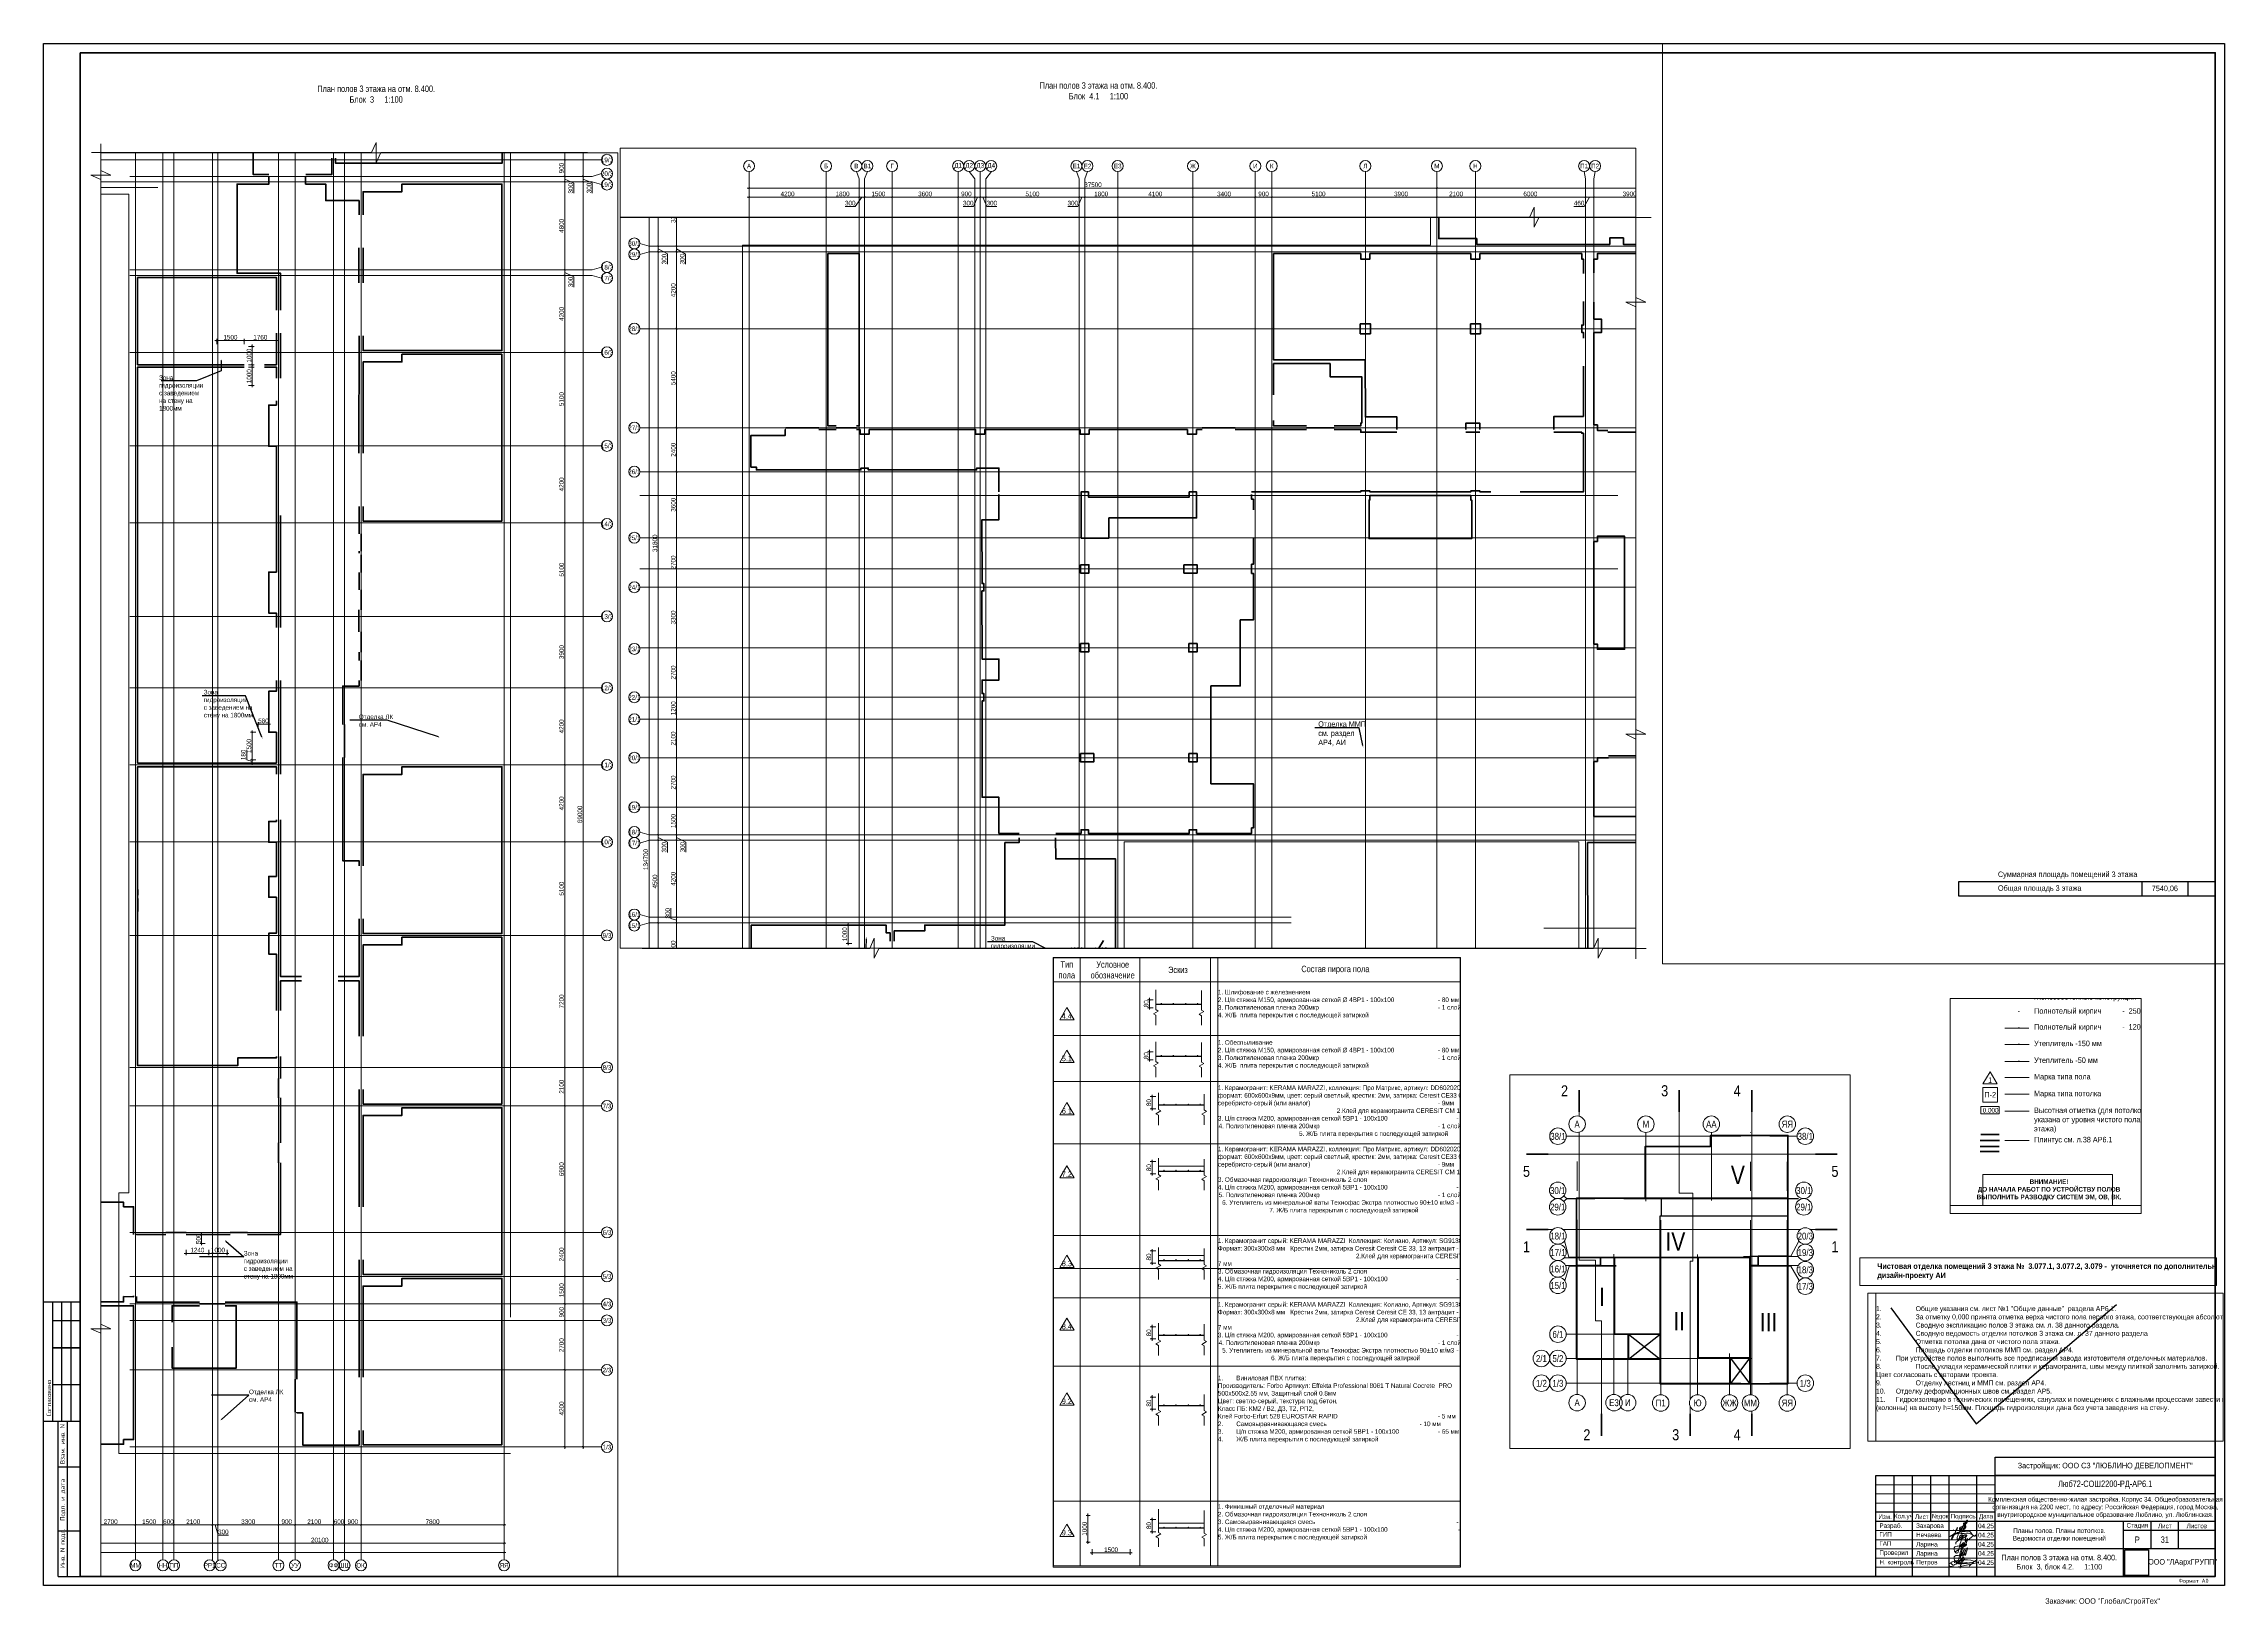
# Paper-space layout 'АР6_л31_пол' of a CAD drawing. Header units: millimetres. Extents: x 495 to 1684, y -310 to 542.
# The model-space entities are those that its viewports show. They can reach past a viewport. Long polylines and large blocks are cut down to what shows.
import ezdxf
from ezdxf import colors
from ezdxf.entities.mleader import LeaderData, LeaderLine
from ezdxf.enums import TextEntityAlignment as Align
from ezdxf.math import Vec2, Vec3

# ---------------------------------------------------------------- set-up
doc = ezdxf.new("R2010")
doc.units = ezdxf.units.MM
doc.header["$LTSCALE"] = 0.5
doc.linetypes.add('CENTER2', pattern=[28.575, 19.05, -3.175, 3.175, -3.175])
doc.linetypes.add('DASHED', pattern=[19.05, 12.7, -6.35])
doc.layers.get('Defpoints').update_dxf_attribs({"color": 140})
for name, color, linetype, lineweight in [('00 Текст', 7, 'Continuous', 9), ('АИ_Плинтус', 3, 'Continuous', 9), ('АИ_Полы', 1, 'Continuous', 9), ('АИ_Полы марка', 1, 'Continuous', 13), ('АИ_Полы_размеры', 7, 'Continuous', 5), ('АИ_Таблица', 7, 'Continuous', 13), ('АИ_Текст', 7, 'Continuous', 13), ('АР6_спецификации', 7, 'Continuous', 0), ('АР_Разрезы марка', 7, 'Continuous', 13), ('АР_Стены кирпич', 32, 'Continuous', 30), ('АР_Тонкая', 254, 'Continuous', 5), ('АЦ_Выноски', 7, 'Continuous', 5), ('РД_Оси_размер', 8, 'Continuous', 0), ('РД_Отметка', 7, 'Continuous', 0)]:
    doc.layers.add(name, color=color, linetype=linetype, lineweight=lineweight)
doc.layers.add('A-Anno-Schd', color=4, linetype='Continuous')
doc.layers.add('АР_ШТАМП', color=7, linetype='Continuous')
doc.layers.add('АИ_Т_Профиль', color=2, linetype='Continuous', lineweight=40, true_color=0xffff00)
doc.layers.add('РД_Оси_100', color=7, linetype='Continuous', lineweight=0, true_color=0x525252)
for name, color, linetype, lineweight, plot in [('АР6_Г_профиль плитки', 220, 'Continuous', 35, False), ('АР6_окраска', 40, 'Continuous', 0, False), ('АР_Делит', 120, 'Continuous', 0, False)]:
    doc.layers.add(name, color=color, linetype=linetype, lineweight=lineweight, plot=plot)
doc.styles.add('Arial_Narrow_08', font='ARIALN.TTF', dxfattribs={"width": 0.8})
doc.styles.add('style1', font='ARIALN.TTF')
doc.styles.add('ккк', font='isocpeur.ttf', dxfattribs={"width": 0.85, "oblique": 15})
doc.styles.add('Чертеж', font='isocpeur.ttf', dxfattribs={"width": 0.9})
doc.dimstyles.new('Dim100_ареал', dxfattribs={"dimscale": 100, "dimtxt": 2.5, "dimasz": 1, "dimexe": 1, "dimexo": 1, "dimgap": 0.5, "dimtad": 1, "dimzin": 12, "dimdsep": 46, "dimtxsty": 'style1', "dimblk": 'ARCHTICK', "dimcen": 1, "dimdle": 1, "dimaunit": 1, "dimadec": 0, "dimazin": 3, "dimtfac": 1, "dimtmove": 1, "dimatfit": 3, "dimldrblk": 'OPEN30', "dimfxl": 2, "dimfxlon": 1, "dimtolj": 1, "dimtzin": 0, "dimlwd": 5, "dimlwe": 5, "dimarcsym": 0})
picture_1 = doc.add_image_def('image1.jpg', size_in_pixel=(147, 160))

# ---------------------------------------------------------------- blocks, each defined once
blk = doc.blocks.new('А0_')
at = {"layer": 'АР_ШТАМП', "color": 7, "lineweight": 30}
blk.add_line((0, 149.5), (-19.9, 149.5), dxfattribs=at)
at = {"layer": 'АР_ШТАМП', "color": 7, "lineweight": 30, "ltscale": 200}
for p, q in [((-15, 84.7), (-15, 149.5)), ((-15, 139.5), (0, 139.5)), ((-15, 124.6), (0, 124.6)), ((-15, 104.7), (0, 104.7)), ((-19.9, 84.7), (0, 84.7)), ((-12, 59.8), (0, 59.8))]:
    blk.add_line(p, q, dxfattribs=at)
at = {"layer": 'АР_ШТАМП', "color": 7, "ltscale": 200}
for p, q in [((-10, 84.7), (-10, 149.5)), ((-5, 84.7), (-5, 149.5))]:
    blk.add_line(p, q, dxfattribs=at)
at = {"layer": 'АР_ШТАМП', "color": 7, "linetype": 'Continuous', "lineweight": 30}
for p, q in [((0, 124.6), (-15, 124.6)), ((-12, 0), (-12, 84.7)), ((-7, 0), (-7, 84.7)), ((-12, 24.9), (0, 24.9)), ((-12, 0), (0, 0))]:
    blk.add_line(p, q, dxfattribs=at)
at = {"layer": 'АР_ШТАМП'}
blk.add_lwpolyline([(-20, 836), (1169, 836), (1169, -5), (-20, -5), (-20, 836)], dxfattribs=at)
at = {"layer": 'АР_ШТАМП', "lineweight": 40}
blk.add_lwpolyline([(0, 831), (1164, 831), (1164, 0), (0, 0)], close=True, dxfattribs=at)
at = {"layer": 'АР_ШТАМП', "color": 7, "ltscale": 100, "style": 'Чертеж', "width": 0.9}
for s, p in [('Согласовано', (-15.9, 87.3)), ('Взам. инв. N', (-8.5, 61.2)), ('Подп. и дата', (-8.5, 30.3)), ('Инв. N подл.', (-8.5, 4.4))]:
    blk.add_text(s, height=2.492, rotation=90, dxfattribs=at).set_placement(p)
at = {"layer": 'АР_ШТАМП', "color": 7, "linetype": 'Continuous', "lineweight": 13, "insert": (1152.2, -2.7), "char_height": 2.2, "width": 21.568, "attachment_point": 5, "style": 'Чертеж'}
blk.add_mtext('\\A1;Формат А0', dxfattribs=at)
blk = doc.blocks.new('неч')
at = {"layer": '00 Текст', "color": 184, "lineweight": 18, "true_color": 0x2819a9}
for points in [[(1567747.94, 144890.52), (1567747.85, 144890.63), (1567747.8, 144890.69), (1567747.71, 144890.79), (1567747.63, 144890.88), (1567747.53, 144891), (1567747.42, 144891.04), (1567747.32, 144891.11), (1567747.22, 144891.15), (1567747.05, 144891.21), (1567746.91, 144891.26), (1567746.83, 144891.25), (1567746.71, 144891.23), (1567746.09, 144891.16), (1567745.8, 144891.12), (1567745.37, 144891.07), (1567744.64, 144890.97), (1567744.16, 144890.91), (1567743.72, 144890.86), (1567743.33, 144890.81), (1567742.71, 144890.73), (1567742.03, 144890.52), (1567741.9, 144890.47), (1567740.9, 144890.04), (1567740.11, 144889.7), (1567738.7, 144888.79), (1567740, 144889.3), (1567740.53, 144889.51), (1567741.31, 144889.81), (1567742.06, 144890.1), (1567742.54, 144890.17), (1567743.02, 144890.24), (1567743.69, 144890.21), (1567744.9, 144890.22), (1567745.95, 144890.23), (1567746.76, 144890.24), (1567747.58, 144890.05), (1567748.01, 144889.94), (1567748.57, 144889.55), (1567749.16, 144889.33), (1567749.71, 144888.86), (1567749.85, 144889.15), (1567749.94, 144889.35), (1567750.02, 144889.44), (1567750.05, 144889.47), (1567750.12, 144889.5), (1567750.16, 144889.52)], [(1567740.13, 144891.74), (1567740.47, 144891.57), (1567740.76, 144891.44), (1567741.06, 144891.36), (1567741.19, 144891.36), (1567741.31, 144891.4), (1567741.44, 144891.44), (1567741.53, 144891.53), (1567741.65, 144891.65), (1567741.74, 144891.78), (1567741.86, 144892.08), (1567741.95, 144892.37), (1567741.99, 144892.5), (1567742.03, 144892.59), (1567742.03, 144892.67), (1567742.03, 144892.71), (1567741.99, 144892.67), (1567741.95, 144892.63), (1567741.91, 144892.54), (1567741.86, 144892.46), (1567741.82, 144892.37), (1567741.7, 144892.08), (1567741.53, 144891.74), (1567741.36, 144891.36), (1567741.19, 144890.93), (1567740.98, 144890.51), (1567740.59, 144889.58), (1567740.38, 144889.11), (1567740.21, 144888.69), (1567740, 144888.31), (1567739.83, 144888.01), (1567739.71, 144887.72), (1567739.66, 144887.63), (1567739.58, 144887.55), (1567739.54, 144887.46), (1567739.49, 144887.42), (1567739.45, 144887.42), (1567739.45, 144887.46), (1567739.41, 144887.55), (1567739.45, 144887.63), (1567739.45, 144887.72), (1567739.49, 144888.01), (1567739.58, 144888.31), (1567739.71, 144888.65), (1567739.88, 144889.03), (1567740.04, 144889.37), (1567740.21, 144889.71), (1567740.47, 144890), (1567740.72, 144890.21), (1567740.85, 144890.26), (1567740.98, 144890.3), (1567741.15, 144890.34), (1567741.27, 144890.34), (1567741.86, 144890.26), (1567742.16, 144890.26), (1567742.33, 144890.3), (1567742.46, 144890.38), (1567742.58, 144890.47), (1567742.71, 144890.6), (1567742.97, 144890.85), (1567743.14, 144891.19), (1567743.3, 144891.44), (1567743.35, 144891.57), (1567743.39, 144891.65), (1567743.39, 144891.7), (1567743.35, 144891.7), (1567743.35, 144891.65), (1567743.3, 144891.57), (1567743.22, 144891.48), (1567743.18, 144891.36), (1567743.09, 144891.23), (1567742.92, 144890.89), (1567742.75, 144890.51), (1567742.54, 144890.09), (1567742.2, 144889.2), (1567742.03, 144888.77), (1567741.95, 144888.39), (1567741.91, 144888.22), (1567741.91, 144888.1), (1567741.91, 144887.93), (1567741.91, 144887.84), (1567741.95, 144887.76), (1567741.99, 144887.67), (1567742.08, 144887.63), (1567742.2, 144887.63), (1567742.29, 144887.67), (1567742.46, 144887.72), (1567742.58, 144887.8), (1567742.75, 144887.89), (1567743.09, 144888.1), (1567743.43, 144888.35), (1567743.77, 144888.65), (1567744.02, 144888.94), (1567744.11, 144889.07), (1567744.19, 144889.2), (1567744.24, 144889.33), (1567744.28, 144889.41), (1567744.28, 144889.49), (1567744.24, 144889.54), (1567744.15, 144889.54), (1567744.02, 144889.58), (1567743.85, 144889.54), (1567743.73, 144889.49), (1567743.56, 144889.41), (1567743.39, 144889.33), (1567743.26, 144889.2), (1567743.14, 144889.07), (1567743.05, 144888.9), (1567742.97, 144888.73), (1567742.92, 144888.56), (1567742.92, 144888.35), (1567742.92, 144888.18), (1567742.97, 144888.01), (1567743.01, 144887.84), (1567743.05, 144887.72), (1567743.14, 144887.63), (1567743.22, 144887.55), (1567743.3, 144887.55), (1567743.39, 144887.55), (1567743.47, 144887.59), (1567743.6, 144887.67), (1567743.73, 144887.8), (1567743.81, 144887.93), (1567744.07, 144888.27), (1567744.32, 144888.63)], [(1567744.32, 144888.63), (1567744.51, 144888.9), (1567744.7, 144889.15), (1567744.86, 144889.34), (1567744.96, 144889.44), (1567745.05, 144889.47), (1567745.11, 144889.5), (1567745.18, 144889.53), (1567745.27, 144889.5), (1567745.34, 144889.44), (1567745.4, 144889.34), (1567745.43, 144889.21), (1567745.56, 144888.96), (1567745.59, 144888.86), (1567745.65, 144888.8), (1567745.72, 144888.77), (1567745.81, 144888.8), (1567745.88, 144888.86), (1567745.94, 144888.99), (1567746.1, 144889.21), (1567746.13, 144889.31), (1567746.16, 144889.37), (1567746.13, 144889.34), (1567746.1, 144889.25), (1567746.07, 144889.18), (1567746, 144889.06), (1567745.91, 144888.77), (1567745.62, 144888.13), (1567745.53, 144887.82), (1567745.46, 144887.69), (1567745.43, 144887.56), (1567745.4, 144887.44), (1567745.4, 144887.31), (1567745.4, 144887.15), (1567745.43, 144887.02), (1567745.5, 144886.96), (1567745.59, 144886.93), (1567745.72, 144886.93), (1567745.88, 144886.96), (1567746.04, 144887.05), (1567746.26, 144887.15), (1567746.48, 144887.28), (1567746.73, 144887.47), (1567746.99, 144887.66), (1567747.27, 144887.85), (1567747.56, 144888.1), (1567747.88, 144888.32), (1567748.19, 144888.61), (1567748.83, 144889.15), (1567747.94, 144890.52)]]:
    blk.add_lwpolyline(points, dxfattribs=at)
blk = doc.blocks.new('Захарова ИА_подпись')
at = {"color": 165, "lineweight": 5, "true_color": 0x4562ba}
for points in [[(123, 334), (127, 370), (218, 424), (229, 425), (218, 387), (144, 286), (127, 273), (109, 271), (124, 280), (179, 295), (194, 289), (245, 229), (252, 199), (246, 171), (179, 56), (110, 10), (13, -1), (-61, 20), (-100, 67), (-95, 102), (-64, 140), (-10, 168), (105, 232)], [(255, 367), (309, 431), (288, 411), (244, 336), (171, 116), (101, -45), (98, -51), (62, -20), (-3, 48), (-32, 69), (-37, 75), (-25, 85), (-5, 89), (61, 103), (265, 160)]]:
    blk.add_spline(points, degree=3, dxfattribs=at)
blk.add_open_spline([(205, 298), (237, 324), (298, 373), (346, 457), (355, 519), (334, 556), (309, 548), (288, 514), (247, 443), (207, 275), (129, 88), (62, -53), (16, -117), (-13, -117), (-29, -92), (-13, -31), (27, 73), (91, 191), (162, 275), (209, 325), (232, 359), (242, 376), (242, 377)], degree=3, knots=[0, 0, 0, 0, 122.2861976, 235.1496813, 276.064245, 314.3927868, 329.767971, 344.5882009, 429.8641489, 577.4614087, 857.8326673, 1031.7793482, 1057.9664344, 1081.1293649, 1106.601014, 1133.7767584, 1265.3343894, 1445.7123011, 1530.0741001, 1593.508553, 1650.8543198, 1652.8953786, 1652.8953786, 1652.8953786, 1652.8953786], dxfattribs=at)
blk = doc.blocks.new('Петров')
at = {"color": 5, "lineweight": 5, "true_color": 0x0000ff}
for points in [[(-6.7, 0.4), (-5.7, 0.8), (-5.6, 1), (-5.9, 0.9), (-6.5, 0.7), (-6.9, 0.4), (-6.9, 0.2), (-6.8, 0.2), (-6.5, 0.2), (-5.8, 0.3), (-5, 0.6), (-4.9, 0.6), (-4.9, 0.7), (-5.2, 0.7), (-5.4, 0.4), (-5.4, 0.3), (-5.1, 0.3), (-4.1, 0.5), (-3.9, 0.7), (-4.1, 0.7), (-4.5, 0.6), (-4.7, 0.4), (-4.7, 0.4), (-4.5, 0.3), (-3.9, 0.4), (-3.3, 0.6), (-3, 0.8), (-3, 0.8), (-3.3, 0.8), (-3.6, 0.6), (-3.7, 0.5), (-3.6, 0.4), (-3.1, 0.5), (-2.3, 0.8), (-2.3, 0.9), (-2.5, 0.8), (-2.9, 0.7), (-2.9, 0.5), (-2.6, 0.5), (-2.1, 0.6), (-1.4, 0.8), (-2.1, 0.6), (-2, 0.5), (-1.6, 0.6), (-0.5, 0.9), (-1.2, 0.7), (-1, 0.6), (2.9, 1.7), (3.1, 1.9), (3, 2), (2.4, 2), (1.6, 1.5), (-1.1, -1), (1.4, 1.3), (1.3, 1.7), (-0.2, 2.2), (-2.1, 2.4), (-4.8, 2.4), (-6.9, 2.2), (-9.8, 1.6), (-11.8, 0.4), (-12.1, -0.2), (-11.8, -1), (-10.5, -1.3), (-8.6, -1.5), (-5.8, -1.3), (3.8, 0.9)], [(-5.3, 2.9), (-4.7, 3.2), (-4.2, 3.5), (-4.1, 3.6), (-4.1, 3.7), (-4.2, 3.7), (-4.4, 3.6), (-5.9, 2.4), (-8.3, 0.2), (-9, -0.2), (-9.5, -0.4), (-10.1, -0.4), (-10.7, 0), (-11.2, 0.6), (-11.2, 0.8), (-11, 1.1), (-10.5, 1.4), (-9.8, 1.6), (-9, 1.8), (-8.2, 1.8), (-8, 1.7), (-7.8, 1.3), (-7.8, 0.9), (-8.3, 0.3), (-8.3, 0), (-8.2, 0), (-7.8, 0.2), (-6.1, 1.9), (-5.9, 2), (-5.8, 2), (-5.8, 1.9), (-6.4, 1.5)], [(-9.1, 0.8), (-9.2, 1), (-9, 1.1), (-8.8, 1.3), (-8.1, 1.4), (-7, 1.6), (-4.9, 1.9), (-4.1, 1.9)]]:
    blk.add_lwpolyline(points, dxfattribs=at)
blk = doc.blocks.new('Штамп_2200_АР6_25.11.24')
at = {"layer": 'АР_Делит', "lineweight": 30, "transparency": 33554653}
blk.add_lwpolyline([(0, 55), (-120, 55), (-120, 65), (0, 65), (0, 55)], dxfattribs=at)
at = {"layer": 'АР_ШТАМП', "lineweight": 15, "transparency": 33554653}
for p, q in [((-120, 50), (-185, 50)), ((-120, 45), (-185, 45)), ((-120, 40), (-185, 40)), ((-120, 25), (-185, 25)), ((-120, 20), (-185, 20)), ((-120, 15), (-185, 15)), ((-120, 10), (-185, 10)), ((-120, 5), (-185, 5))]:
    blk.add_line(p, q, dxfattribs=at)
at = {"layer": 'АР_ШТАМП', "lineweight": 30, "transparency": 33554653}
for p, q in [((-175, 30), (-175, 55)), ((-165, 0), (-165, 55)), ((-155, 30), (-155, 55)), ((-145, 0), (-145, 55)), ((-130, 0), (-130, 55)), ((-120, 0), (-120, 55)), ((0, 45), (-120, 45)), ((-120, 35), (-185, 35)), ((0, 30), (-185, 30)), ((-50, 0), (-50, 30)), ((0, 25), (-50, 25)), ((-35, 15), (-35, 30)), ((-20, 15), (-20, 30)), ((0, 15), (-120, 15))]:
    blk.add_line(p, q, dxfattribs=at)
blk.add_lwpolyline([(0, 0), (-185, 0), (-185, 55), (0, 55), (0, 0)], dxfattribs=at)
at = {"layer": 'АР_ШТАМП', "color": 184, "lineweight": 0, "true_color": 0x2819a9, "transparency": 33554653}
for points in [[(-141.4, 17.6), (-141.4, 18.1), (-141.4, 18.5), (-140.6, 19.2), (-135.8, 22.6), (-137.3, 22.3), (-138.2, 20.5), (-139.3, 17), (-141, 12.6), (-142.3, 15.6), (-141.4, 16.3), (-138.8, 17), (-138.2, 17.6), (-138.5, 17.1), (-138.5, 16.9), (-139, 16.1), (-138.9, 16.2), (-137.3, 18.4), (-137.6, 18.1), (-138.4, 16.2), (-138.2, 16.3), (-137.9, 16.9), (-138, 16.5), (-136.4, 17.8), (-136.7, 17.3), (-136.5, 16.4), (-136, 17.2), (-135, 20.6), (-136.5, 18.4), (-139, 10), (-138.7, 11.2), (-138.4, 11.9), (-136.7, 14.6)], [(-141.4, 12.6), (-141.4, 13.1), (-141.4, 13.5), (-140.6, 14.2), (-135.8, 17.6), (-137.3, 17.3), (-138.2, 15.5), (-139.3, 12), (-141, 7.6), (-142.3, 10.6), (-141.4, 11.3), (-138.8, 12), (-138.2, 12.6), (-138.5, 12.1), (-138.5, 11.9), (-139, 11.1), (-138.9, 11.2), (-137.3, 13.4), (-137.6, 13.1), (-138.4, 11.2), (-138.2, 11.3), (-137.9, 11.9), (-138, 11.5), (-136.4, 12.8), (-136.7, 12.3), (-136.5, 11.4), (-136, 12.2), (-135, 15.6), (-136.5, 13.4), (-139, 5), (-138.7, 6.2), (-138.4, 6.9), (-136.7, 9.6)]]:
    blk.add_spline(points, degree=3, dxfattribs=at)
at = {"transparency": 33554653}
blk.add_blockref('Петров', (-133, 6.6), dxfattribs=at)
at = {"layer": 'АР_ШТАМП', "color": 2, "lineweight": 0, "transparency": 33554653, "xscale": 1.25, "yscale": 1.25, "zscale": 1.25}
blk.add_blockref('неч', (-1959818.1, -181089.3), dxfattribs=at)
at = {"layer": 'АР_ШТАМП', "lineweight": 0, "transparency": 33554653, "xscale": 0.01, "yscale": 0.01, "zscale": 0.01}
blk.add_blockref('Захарова ИА_подпись', (-138.5, 25.2), dxfattribs=at)
at = {"layer": 'АР_Делит', "lineweight": 50, "transparency": 33554653, "char_height": 3, "width": 120, "attachment_point": 5, "style": 'style1'}
for s, insert in [('Застройщик: ООО СЗ "ЛЮБЛИНО ДЕВЕЛОПМЕНТ" ', (-60, 60)), ('Заказчик: ООО "ГлобалСтройТех"', (-61.4, -13.9))]:
    blk.add_mtext(s, dxfattribs=dict(at, insert=insert))
at = {"layer": 'АР_ШТАМП', "lineweight": 50, "transparency": 33554653, "style": 'style1'}
for s, insert, char_height, width, attachment_point in [('Люб72-СОШ2200-РД-АР6.1', (-60, 50), 3.5, 120, 5), ('\\pxql;Разраб.', (-183.1, 28.9), 2.5, 18.113, 1), ('\\pxql;ГИП', (-183.1, 24.2), 2.5, 18.113, 1), ('\\pxqc;Изм.', (-180, 32.5), 2.5, 10, 5), ('\\pxqc;Кол.уч', (-170, 32.5), 2.5, 10, 5), ('\\pxqc;Лист', (-160, 32.5), 2.5, 10, 5), ('Захарова', (-163.1, 28.9), 2.5, 15.519, 1), ('Нечаева', (-163.1, 23.9), 2.5, 15.519, 1), ('\\pxqc;№док', (-150, 32.5), 2.5, 10, 5), ('\\pxqc;Подпись', (-137.5, 32.5), 2.5, 15, 5), ('\\pxqc;Дата', (-125, 32.5), 2.5, 10, 5), ('\\pxqc;Стадия', (-42.5, 27.5), 2.5, 15, 5), ('\\pxqc;Лист', (-27.5, 27.5), 2.5, 15, 5), ('\\pxqc;Листов', (-10, 27.5), 2.5, 20, 5), ('\\pxql;ГАП', (-183.1, 19.2), 2.5, 18.113, 1), ('\\pxql;Проверил', (-183.1, 14.2), 2.5, 18.113, 1), ('Ларина', (-163.1, 18.8), 2.5, 15.519, 1), ('Ларина', (-163.1, 13.8), 2.5, 15.519, 1), ('Р', (-42.5, 20), 3.5, 15, 5), ('\\pxql;Н. контроль', (-183.1, 9), 2.5, 18.113, 1), ('ООО "ЛАархГРУПП"', (-17.8, 7.5), 3, 34.383, 5)]:
    blk.add_mtext(s, dxfattribs=dict(at, insert=insert, char_height=char_height, width=width, attachment_point=attachment_point))
at = {"layer": 'АР_ШТАМП', "lineweight": 50, "transparency": 33554653, "char_height": 2.5, "attachment_point": 5, "line_spacing_factor": 0.67, "style": 'style1'}
for s, insert, width in [('\\pxsm1;Комплексная общественно-жилая застройка. Корпус 34. Общеобразовательная организация на 2200 мест, по адресу: Российская Федерация, город Москва, внутригородское муниципальное образование Люблино, ул. Люблинская.', (-59.9, 37.5), 118.043), ('\\pxsm1;Планы полов. Планы потолков. \\PВедомости отделки помещений', (-85, 22.5), 67.938)]:
    blk.add_mtext(s, dxfattribs=dict(at, insert=insert, width=width))
at = {"layer": 'АР_ШТАМП', "color": 0, "lineweight": 50, "transparency": 33554653, "char_height": 2.5, "style": 'style1'}
for s, insert, width, attachment_point in [('04.25', (-125, 27.5), 10, 5), ('04.25', (-125, 22.5), 10, 5), ('04.25', (-125, 17.5), 10, 5), ('04.25', (-125, 12.5), 10, 5), ('Петров', (-163, 9), 20, 1), ('04.25', (-125, 7.5), 10, 5)]:
    blk.add_mtext(s, dxfattribs=dict(at, insert=insert, width=width, attachment_point=attachment_point))
at = {"color": 7, "true_color": 0xffffff, "transparency": 33554653}
image = blk.add_image(picture_1, insert=(-49.2, 0.5), size_in_units=(12.8, 14), dxfattribs=at)
image.dxf.flags = 7
blk = doc.blocks.new('A-iden')
at = {"linetype": 'Continuous', "lineweight": 5}
blk.add_circle((0, -4), 3, dxfattribs=at)
at = {"color": 0, "linetype": 'Continuous', "lineweight": 20, "style": 'ккк', "width": 0.85}
blk.add_attdef('ID', text='', height=4, dxfattribs=at).set_placement((0.31, -3.85), align=Align.MIDDLE_CENTER)
blk = doc.blocks.new('_ArchTick')
at = {"color": 0, "linetype": 'ByBlock', "const_width": 0.15}
blk.add_lwpolyline([(-0.5, -0.5), (0.5, 0.5)], dxfattribs=at)
blk = doc.blocks.new('*D516')
at = {"layer": 'Defpoints', "color": 0, "transparency": 16777216}
for p in [(91800, -3255), (94500, -3255), (94500, -4255)]:
    blk.add_point(p, dxfattribs=at)
at = {"layer": 'РД_Оси_размер', "color": 0, "lineweight": 5, "transparency": 16777216}
for p, q in [((91700, -4255), (94600, -4255)), ((91800, -4055), (91800, -4355)), ((94500, -4055), (94500, -4355))]:
    blk.add_line(p, q, dxfattribs=at)
at = {"layer": 'РД_Оси_размер', "color": 0, "lineweight": 5, "transparency": 16777216, "xscale": 100, "yscale": 100, "zscale": 100, "rotation": 180}
blk.add_blockref('_ArchTick', (91800, -4255), dxfattribs=at)
at = {"layer": 'РД_Оси_размер', "color": 0, "lineweight": 5, "transparency": 16777216, "xscale": 100, "yscale": 100, "zscale": 100}
blk.add_blockref('_ArchTick', (94500, -4255), dxfattribs=at)
at = {"layer": 'РД_Оси_размер', "color": 0, "transparency": 16777216, "insert": (93150, -4077), "char_height": 250, "attachment_point": 5, "style": 'style1'}
blk.add_mtext('\\A1;2700', dxfattribs=at)
blk = doc.blocks.new('_Open30')
at = {"color": 0, "linetype": 'ByBlock', "lineweight": -2}
for p, q in [((-1, 0.3), (0, 0)), ((0, 0), (-1, -0.3)), ((0, 0), (-1, 0))]:
    blk.add_line(p, q, dxfattribs=at)
blk = doc.blocks.new('*D517')
at = {"layer": 'Defpoints', "color": 0, "transparency": 16777216}
for p in [(94500, -3255), (96000, -3255), (96000, -4255)]:
    blk.add_point(p, dxfattribs=at)
at = {"layer": 'РД_Оси_размер', "color": 0, "lineweight": 5, "transparency": 16777216}
for p, q in [((94400, -4255), (96100, -4255)), ((94500, -4055), (94500, -4355)), ((96000, -4055), (96000, -4355))]:
    blk.add_line(p, q, dxfattribs=at)
at = {"layer": 'РД_Оси_размер', "color": 0, "lineweight": 5, "transparency": 16777216, "xscale": 100, "yscale": 100, "zscale": 100, "rotation": 180}
blk.add_blockref('_ArchTick', (94500, -4255), dxfattribs=at)
at = {"layer": 'РД_Оси_размер', "color": 0, "lineweight": 5, "transparency": 16777216, "xscale": 100, "yscale": 100, "zscale": 100}
blk.add_blockref('_ArchTick', (96000, -4255), dxfattribs=at)
at = {"layer": 'РД_Оси_размер', "color": 0, "transparency": 16777216, "insert": (95250, -4077), "char_height": 250, "attachment_point": 5, "style": 'style1'}
blk.add_mtext('\\A1;1500', dxfattribs=at)
blk = doc.blocks.new('*D518')
at = {"layer": 'Defpoints', "color": 0, "transparency": 16777216}
for p in [(96000, -3255), (96600, -3255), (96600, -4255)]:
    blk.add_point(p, dxfattribs=at)
at = {"layer": 'РД_Оси_размер', "color": 0, "lineweight": 5, "transparency": 16777216}
for p, q in [((95900, -4255), (96700, -4255)), ((96000, -4055), (96000, -4355)), ((96600, -4055), (96600, -4355))]:
    blk.add_line(p, q, dxfattribs=at)
at = {"layer": 'РД_Оси_размер', "color": 0, "lineweight": 5, "transparency": 16777216, "xscale": 100, "yscale": 100, "zscale": 100, "rotation": 180}
blk.add_blockref('_ArchTick', (96000, -4255), dxfattribs=at)
at = {"layer": 'РД_Оси_размер', "color": 0, "lineweight": 5, "transparency": 16777216, "xscale": 100, "yscale": 100, "zscale": 100}
blk.add_blockref('_ArchTick', (96600, -4255), dxfattribs=at)
at = {"layer": 'РД_Оси_размер', "color": 0, "transparency": 16777216, "insert": (96300, -4077), "char_height": 250, "attachment_point": 5, "style": 'style1'}
blk.add_mtext('\\A1;600', dxfattribs=at)
blk = doc.blocks.new('*D519')
at = {"layer": 'Defpoints', "color": 0, "transparency": 16777216}
for p in [(96600, -3255), (98700, -3255), (98700, -4255)]:
    blk.add_point(p, dxfattribs=at)
at = {"layer": 'РД_Оси_размер', "color": 0, "lineweight": 5, "transparency": 16777216}
for p, q in [((96500, -4255), (98800, -4255)), ((96600, -4055), (96600, -4355)), ((98700, -4055), (98700, -4355))]:
    blk.add_line(p, q, dxfattribs=at)
at = {"layer": 'РД_Оси_размер', "color": 0, "lineweight": 5, "transparency": 16777216, "xscale": 100, "yscale": 100, "zscale": 100, "rotation": 180}
blk.add_blockref('_ArchTick', (96600, -4255), dxfattribs=at)
at = {"layer": 'РД_Оси_размер', "color": 0, "lineweight": 5, "transparency": 16777216, "xscale": 100, "yscale": 100, "zscale": 100}
blk.add_blockref('_ArchTick', (98700, -4255), dxfattribs=at)
at = {"layer": 'РД_Оси_размер', "color": 0, "transparency": 16777216, "insert": (97650, -4077), "char_height": 250, "attachment_point": 5, "style": 'style1'}
blk.add_mtext('\\A1;2100', dxfattribs=at)
blk = doc.blocks.new('*D520')
at = {"layer": 'Defpoints', "color": 0, "transparency": 16777216}
for p in [(98700, -3255), (99000, -3255), (99000, -4255)]:
    blk.add_point(p, dxfattribs=at)
at = {"layer": 'РД_Оси_размер', "color": 0, "lineweight": 5, "transparency": 16777216}
for p, q in [((98600, -4255), (99100, -4255)), ((98700, -4055), (98700, -4355)), ((98850, -4255), (99017, -4813)), ((99000, -4055), (99000, -4355)), ((99017, -4813), (99570, -4813))]:
    blk.add_line(p, q, dxfattribs=at)
at = {"layer": 'РД_Оси_размер', "color": 0, "lineweight": 5, "transparency": 16777216, "xscale": 100, "yscale": 100, "zscale": 100, "rotation": 180}
blk.add_blockref('_ArchTick', (98700, -4255), dxfattribs=at)
at = {"layer": 'РД_Оси_размер', "color": 0, "lineweight": 5, "transparency": 16777216, "xscale": 100, "yscale": 100, "zscale": 100}
blk.add_blockref('_ArchTick', (99000, -4255), dxfattribs=at)
at = {"layer": 'РД_Оси_размер', "color": 0, "transparency": 16777216, "insert": (99294, -4635), "char_height": 250, "attachment_point": 5, "style": 'style1'}
blk.add_mtext('\\A1;300', dxfattribs=at)
blk = doc.blocks.new('*D521')
at = {"layer": 'Defpoints', "color": 0, "transparency": 16777216}
for p in [(99000, -3255), (102300, -3255), (102300, -4255)]:
    blk.add_point(p, dxfattribs=at)
at = {"layer": 'РД_Оси_размер', "color": 0, "lineweight": 5, "transparency": 16777216}
for p, q in [((98900, -4255), (102400, -4255)), ((99000, -4055), (99000, -4355)), ((102300, -4055), (102300, -4355))]:
    blk.add_line(p, q, dxfattribs=at)
at = {"layer": 'РД_Оси_размер', "color": 0, "lineweight": 5, "transparency": 16777216, "xscale": 100, "yscale": 100, "zscale": 100, "rotation": 180}
blk.add_blockref('_ArchTick', (99000, -4255), dxfattribs=at)
at = {"layer": 'РД_Оси_размер', "color": 0, "lineweight": 5, "transparency": 16777216, "xscale": 100, "yscale": 100, "zscale": 100}
blk.add_blockref('_ArchTick', (102300, -4255), dxfattribs=at)
at = {"layer": 'РД_Оси_размер', "color": 0, "transparency": 16777216, "insert": (100650, -4077), "char_height": 250, "attachment_point": 5, "style": 'style1'}
blk.add_mtext('\\A1;3300', dxfattribs=at)
blk = doc.blocks.new('*D522')
at = {"layer": 'Defpoints', "color": 0, "transparency": 16777216}
for p in [(102300, -3255), (103200, -3255), (103200, -4255)]:
    blk.add_point(p, dxfattribs=at)
at = {"layer": 'РД_Оси_размер', "color": 0, "lineweight": 5, "transparency": 16777216}
for p, q in [((102200, -4255), (103300, -4255)), ((102300, -4055), (102300, -4355)), ((103200, -4055), (103200, -4355))]:
    blk.add_line(p, q, dxfattribs=at)
at = {"layer": 'РД_Оси_размер', "color": 0, "lineweight": 5, "transparency": 16777216, "xscale": 100, "yscale": 100, "zscale": 100, "rotation": 180}
blk.add_blockref('_ArchTick', (102300, -4255), dxfattribs=at)
at = {"layer": 'РД_Оси_размер', "color": 0, "lineweight": 5, "transparency": 16777216, "xscale": 100, "yscale": 100, "zscale": 100}
blk.add_blockref('_ArchTick', (103200, -4255), dxfattribs=at)
at = {"layer": 'РД_Оси_размер', "color": 0, "transparency": 16777216, "insert": (102750, -4077), "char_height": 250, "attachment_point": 5, "style": 'style1'}
blk.add_mtext('\\A1;900', dxfattribs=at)
blk = doc.blocks.new('*D523')
at = {"layer": 'Defpoints', "color": 0, "transparency": 16777216}
for p in [(103200, -3255), (105300, -3255), (105300, -4255)]:
    blk.add_point(p, dxfattribs=at)
at = {"layer": 'РД_Оси_размер', "color": 0, "lineweight": 5, "transparency": 16777216}
for p, q in [((103100, -4255), (105400, -4255)), ((103200, -4055), (103200, -4355)), ((105300, -4055), (105300, -4355))]:
    blk.add_line(p, q, dxfattribs=at)
at = {"layer": 'РД_Оси_размер', "color": 0, "lineweight": 5, "transparency": 16777216, "xscale": 100, "yscale": 100, "zscale": 100, "rotation": 180}
blk.add_blockref('_ArchTick', (103200, -4255), dxfattribs=at)
at = {"layer": 'РД_Оси_размер', "color": 0, "lineweight": 5, "transparency": 16777216, "xscale": 100, "yscale": 100, "zscale": 100}
blk.add_blockref('_ArchTick', (105300, -4255), dxfattribs=at)
at = {"layer": 'РД_Оси_размер', "color": 0, "transparency": 16777216, "insert": (104250, -4077), "char_height": 250, "attachment_point": 5, "style": 'style1'}
blk.add_mtext('\\A1;2100', dxfattribs=at)
blk = doc.blocks.new('*D524')
at = {"layer": 'Defpoints', "color": 0, "transparency": 16777216}
for p in [(105300, -3255), (105900, -3255), (105900, -4255)]:
    blk.add_point(p, dxfattribs=at)
at = {"layer": 'РД_Оси_размер', "color": 0, "lineweight": 5, "transparency": 16777216}
for p, q in [((105200, -4255), (106000, -4255)), ((105300, -4055), (105300, -4355)), ((105900, -4055), (105900, -4355))]:
    blk.add_line(p, q, dxfattribs=at)
at = {"layer": 'РД_Оси_размер', "color": 0, "lineweight": 5, "transparency": 16777216, "xscale": 100, "yscale": 100, "zscale": 100, "rotation": 180}
blk.add_blockref('_ArchTick', (105300, -4255), dxfattribs=at)
at = {"layer": 'РД_Оси_размер', "color": 0, "lineweight": 5, "transparency": 16777216, "xscale": 100, "yscale": 100, "zscale": 100}
blk.add_blockref('_ArchTick', (105900, -4255), dxfattribs=at)
at = {"layer": 'РД_Оси_размер', "color": 0, "transparency": 16777216, "insert": (105600, -4077), "char_height": 250, "attachment_point": 5, "style": 'style1'}
blk.add_mtext('\\A1;600', dxfattribs=at)
blk = doc.blocks.new('*D525')
at = {"layer": 'Defpoints', "color": 0, "transparency": 16777216}
for p in [(105900, -3255), (106800, -3255), (106800, -4255)]:
    blk.add_point(p, dxfattribs=at)
at = {"layer": 'РД_Оси_размер', "color": 0, "lineweight": 5, "transparency": 16777216}
for p, q in [((105800, -4255), (106900, -4255)), ((105900, -4055), (105900, -4355)), ((106800, -4055), (106800, -4355))]:
    blk.add_line(p, q, dxfattribs=at)
at = {"layer": 'РД_Оси_размер', "color": 0, "lineweight": 5, "transparency": 16777216, "xscale": 100, "yscale": 100, "zscale": 100, "rotation": 180}
blk.add_blockref('_ArchTick', (105900, -4255), dxfattribs=at)
at = {"layer": 'РД_Оси_размер', "color": 0, "lineweight": 5, "transparency": 16777216, "xscale": 100, "yscale": 100, "zscale": 100}
blk.add_blockref('_ArchTick', (106800, -4255), dxfattribs=at)
at = {"layer": 'РД_Оси_размер', "color": 0, "transparency": 16777216, "insert": (106350, -4077), "char_height": 250, "attachment_point": 5, "style": 'style1'}
blk.add_mtext('\\A1;900', dxfattribs=at)
blk = doc.blocks.new('*D526')
at = {"layer": 'Defpoints', "color": 0, "transparency": 16777216}
for p in [(106800, -3255), (114600, -3255), (114600, -4255)]:
    blk.add_point(p, dxfattribs=at)
at = {"layer": 'РД_Оси_размер', "color": 0, "lineweight": 5, "transparency": 16777216}
for p, q in [((106700, -4255), (114700, -4255)), ((106800, -4055), (106800, -4355)), ((114600, -4055), (114600, -4355))]:
    blk.add_line(p, q, dxfattribs=at)
at = {"layer": 'РД_Оси_размер', "color": 0, "lineweight": 5, "transparency": 16777216, "xscale": 100, "yscale": 100, "zscale": 100, "rotation": 180}
blk.add_blockref('_ArchTick', (106800, -4255), dxfattribs=at)
at = {"layer": 'РД_Оси_размер', "color": 0, "lineweight": 5, "transparency": 16777216, "xscale": 100, "yscale": 100, "zscale": 100}
blk.add_blockref('_ArchTick', (114600, -4255), dxfattribs=at)
at = {"layer": 'РД_Оси_размер', "color": 0, "transparency": 16777216, "insert": (110700, -4077), "char_height": 250, "attachment_point": 5, "style": 'style1'}
blk.add_mtext('\\A1;7800', dxfattribs=at)
blk = doc.blocks.new('*D575')
at = {"layer": 'Defpoints', "color": 0, "transparency": 16777216}
for p in [(0, -3255), (114600, -3255), (114600, -5755)]:
    blk.add_point(p, dxfattribs=at)
at = {"layer": 'РД_Оси_размер', "color": 0, "lineweight": 5, "transparency": 16777216}
for p, q in [((-100, -5755), (114700, -5755)), ((0, -5555), (0, -5855)), ((114600, -5555), (114600, -5855))]:
    blk.add_line(p, q, dxfattribs=at)
at = {"layer": 'РД_Оси_размер', "color": 0, "lineweight": 5, "transparency": 16777216, "xscale": 100, "yscale": 100, "zscale": 100, "rotation": 180}
blk.add_blockref('_ArchTick', (0, -5755), dxfattribs=at)
at = {"layer": 'РД_Оси_размер', "color": 0, "lineweight": 5, "transparency": 16777216, "xscale": 100, "yscale": 100, "zscale": 100}
blk.add_blockref('_ArchTick', (114600, -5755), dxfattribs=at)
at = {"layer": 'РД_Оси_размер', "color": 0, "transparency": 16777216, "insert": (57300, -5577), "char_height": 250, "attachment_point": 5, "style": 'style1'}
blk.add_mtext('\\A1;114600', dxfattribs=at)
blk = doc.blocks.new('*D527')
at = {"layer": 'Defpoints', "color": 0, "transparency": 16777216}
for p in [(-5455, 134700), (-2955, 134700), (-2955, 0)]:
    blk.add_point(p, dxfattribs=at)
at = {"layer": 'РД_Оси_размер', "color": 0, "lineweight": 5, "transparency": 16777216}
for p, q in [((-5255, 134700), (-5555, 134700)), ((-5455, -100), (-5455, 134800)), ((-5255, 0), (-5555, 0))]:
    blk.add_line(p, q, dxfattribs=at)
at = {"layer": 'РД_Оси_размер', "color": 0, "lineweight": 5, "transparency": 16777216, "xscale": 100, "yscale": 100, "zscale": 100}
for p, rotation in [((-5455, 134700), 90), ((-5455, 0), 270)]:
    blk.add_blockref('_ArchTick', p, dxfattribs=dict(at, rotation=rotation))
at = {"layer": 'РД_Оси_размер', "color": 0, "transparency": 16777216, "insert": (-5633, 67350), "char_height": 250, "attachment_point": 5, "rotation": 90, "style": 'style1'}
blk.add_mtext('\\A1;134700', dxfattribs=at)
blk = doc.blocks.new('*D539')
at = {"layer": 'Defpoints', "color": 0, "transparency": 16777216}
for p in [(-3955, 63900), (-2955, 63900), (-2955, 61200)]:
    blk.add_point(p, dxfattribs=at)
at = {"layer": 'РД_Оси_размер', "color": 0, "lineweight": 5, "transparency": 16777216}
for p, q in [((-3755, 63900), (-4055, 63900)), ((-3955, 61100), (-3955, 64000)), ((-3755, 61200), (-4055, 61200))]:
    blk.add_line(p, q, dxfattribs=at)
at = {"layer": 'РД_Оси_размер', "color": 0, "lineweight": 5, "transparency": 16777216, "xscale": 100, "yscale": 100, "zscale": 100}
for p, rotation in [((-3955, 63900), 90), ((-3955, 61200), 270)]:
    blk.add_blockref('_ArchTick', p, dxfattribs=dict(at, rotation=rotation))
at = {"layer": 'РД_Оси_размер', "color": 0, "transparency": 16777216, "insert": (-4133, 62550), "char_height": 250, "attachment_point": 5, "rotation": 90, "style": 'style1'}
blk.add_mtext('\\A1;2700', dxfattribs=at)
blk = doc.blocks.new('*D540')
at = {"layer": 'Defpoints', "color": 0, "transparency": 16777216}
for p in [(-3955, 64200), (-2955, 64200), (-2955, 63900)]:
    blk.add_point(p, dxfattribs=at)
at = {"layer": 'РД_Оси_размер', "color": 0, "lineweight": 5, "transparency": 16777216}
for p, q in [((-4258, 64141), (-4258, 64693)), ((-3955, 63800), (-3955, 64300)), ((-3955, 64050), (-4258, 64141)), ((-3755, 64200), (-4055, 64200)), ((-3755, 63900), (-4055, 63900))]:
    blk.add_line(p, q, dxfattribs=at)
at = {"layer": 'РД_Оси_размер', "color": 0, "lineweight": 5, "transparency": 16777216, "xscale": 100, "yscale": 100, "zscale": 100}
for p, rotation in [((-3955, 64200), 90), ((-3955, 63900), 270)]:
    blk.add_blockref('_ArchTick', p, dxfattribs=dict(at, rotation=rotation))
at = {"layer": 'РД_Оси_размер', "color": 0, "transparency": 16777216, "insert": (-4435, 64417), "char_height": 250, "attachment_point": 5, "rotation": 90, "style": 'style1'}
blk.add_mtext('\\A1;300', dxfattribs=at)
blk = doc.blocks.new('*D541')
at = {"layer": 'Defpoints', "color": 0, "transparency": 16777216}
for p in [(-3955, 68400), (-2955, 68400), (-2955, 64200)]:
    blk.add_point(p, dxfattribs=at)
at = {"layer": 'РД_Оси_размер', "color": 0, "lineweight": 5, "transparency": 16777216}
for p, q in [((-3755, 68400), (-4055, 68400)), ((-3955, 64100), (-3955, 68500)), ((-3755, 64200), (-4055, 64200))]:
    blk.add_line(p, q, dxfattribs=at)
at = {"layer": 'РД_Оси_размер', "color": 0, "lineweight": 5, "transparency": 16777216, "xscale": 100, "yscale": 100, "zscale": 100}
for p, rotation in [((-3955, 68400), 90), ((-3955, 64200), 270)]:
    blk.add_blockref('_ArchTick', p, dxfattribs=dict(at, rotation=rotation))
at = {"layer": 'РД_Оси_размер', "color": 0, "transparency": 16777216, "insert": (-4133, 66300), "char_height": 250, "attachment_point": 5, "rotation": 90, "style": 'style1'}
blk.add_mtext('\\A1;4200', dxfattribs=at)
blk = doc.blocks.new('*D542')
at = {"layer": 'Defpoints', "color": 0, "transparency": 16777216}
for p in [(-3955, 68700), (-2955, 68700), (-2955, 68400)]:
    blk.add_point(p, dxfattribs=at)
at = {"layer": 'РД_Оси_размер', "color": 0, "lineweight": 5, "transparency": 16777216}
for p, q in [((-3755, 68700), (-4055, 68700)), ((-3755, 68400), (-4055, 68400)), ((-3955, 68300), (-3955, 68800)), ((-3955, 68550), (-3448, 68298)), ((-3448, 68298), (-3448, 67746))]:
    blk.add_line(p, q, dxfattribs=at)
at = {"layer": 'РД_Оси_размер', "color": 0, "lineweight": 5, "transparency": 16777216, "xscale": 100, "yscale": 100, "zscale": 100}
for p, rotation in [((-3955, 68700), 90), ((-3955, 68400), 270)]:
    blk.add_blockref('_ArchTick', p, dxfattribs=dict(at, rotation=rotation))
at = {"layer": 'РД_Оси_размер', "color": 0, "transparency": 16777216, "insert": (-3626, 68022), "char_height": 250, "attachment_point": 5, "rotation": 90, "style": 'style1'}
blk.add_mtext('\\A1;300', dxfattribs=at)
blk = doc.blocks.new('*D543')
at = {"layer": 'Defpoints', "color": 0, "transparency": 16777216}
for p in [(-3955, 70200), (-2955, 70200), (-2955, 68700)]:
    blk.add_point(p, dxfattribs=at)
at = {"layer": 'РД_Оси_размер', "color": 0, "lineweight": 5, "transparency": 16777216}
for p, q in [((-3755, 70200), (-4055, 70200)), ((-3955, 68600), (-3955, 70300)), ((-3755, 68700), (-4055, 68700))]:
    blk.add_line(p, q, dxfattribs=at)
at = {"layer": 'РД_Оси_размер', "color": 0, "lineweight": 5, "transparency": 16777216, "xscale": 100, "yscale": 100, "zscale": 100}
for p, rotation in [((-3955, 70200), 90), ((-3955, 68700), 270)]:
    blk.add_blockref('_ArchTick', p, dxfattribs=dict(at, rotation=rotation))
at = {"layer": 'РД_Оси_размер', "color": 0, "transparency": 16777216, "insert": (-4133, 69450), "char_height": 250, "attachment_point": 5, "rotation": 90, "style": 'style1'}
blk.add_mtext('\\A1;1500', dxfattribs=at)
blk = doc.blocks.new('*D544')
at = {"layer": 'Defpoints', "color": 0, "transparency": 16777216}
for p in [(-3955, 72900), (-2955, 72900), (-2955, 70200)]:
    blk.add_point(p, dxfattribs=at)
at = {"layer": 'РД_Оси_размер', "color": 0, "lineweight": 5, "transparency": 16777216}
for p, q in [((-3755, 72900), (-4055, 72900)), ((-3955, 70100), (-3955, 73000)), ((-3755, 70200), (-4055, 70200))]:
    blk.add_line(p, q, dxfattribs=at)
at = {"layer": 'РД_Оси_размер', "color": 0, "lineweight": 5, "transparency": 16777216, "xscale": 100, "yscale": 100, "zscale": 100}
for p, rotation in [((-3955, 72900), 90), ((-3955, 70200), 270)]:
    blk.add_blockref('_ArchTick', p, dxfattribs=dict(at, rotation=rotation))
at = {"layer": 'РД_Оси_размер', "color": 0, "transparency": 16777216, "insert": (-4133, 71550), "char_height": 250, "attachment_point": 5, "rotation": 90, "style": 'style1'}
blk.add_mtext('\\A1;2700', dxfattribs=at)
blk = doc.blocks.new('*D545')
at = {"layer": 'Defpoints', "color": 0, "transparency": 16777216}
for p in [(-3955, 75000), (-2955, 75000), (-2955, 72900)]:
    blk.add_point(p, dxfattribs=at)
at = {"layer": 'РД_Оси_размер', "color": 0, "lineweight": 5, "transparency": 16777216}
for p, q in [((-3755, 75000), (-4055, 75000)), ((-3955, 72800), (-3955, 75100)), ((-3755, 72900), (-4055, 72900))]:
    blk.add_line(p, q, dxfattribs=at)
at = {"layer": 'РД_Оси_размер', "color": 0, "lineweight": 5, "transparency": 16777216, "xscale": 100, "yscale": 100, "zscale": 100}
for p, rotation in [((-3955, 75000), 90), ((-3955, 72900), 270)]:
    blk.add_blockref('_ArchTick', p, dxfattribs=dict(at, rotation=rotation))
at = {"layer": 'РД_Оси_размер', "color": 0, "transparency": 16777216, "insert": (-4133, 73950), "char_height": 250, "attachment_point": 5, "rotation": 90, "style": 'style1'}
blk.add_mtext('\\A1;2100', dxfattribs=at)
blk = doc.blocks.new('*D546')
at = {"layer": 'Defpoints', "color": 0, "transparency": 16777216}
for p in [(-3955, 76200), (-2955, 76200), (-2955, 75000)]:
    blk.add_point(p, dxfattribs=at)
at = {"layer": 'РД_Оси_размер', "color": 0, "lineweight": 5, "transparency": 16777216}
for p, q in [((-3755, 76200), (-4055, 76200)), ((-3955, 74900), (-3955, 76300)), ((-3755, 75000), (-4055, 75000))]:
    blk.add_line(p, q, dxfattribs=at)
at = {"layer": 'РД_Оси_размер', "color": 0, "lineweight": 5, "transparency": 16777216, "xscale": 100, "yscale": 100, "zscale": 100}
for p, rotation in [((-3955, 76200), 90), ((-3955, 75000), 270)]:
    blk.add_blockref('_ArchTick', p, dxfattribs=dict(at, rotation=rotation))
at = {"layer": 'РД_Оси_размер', "color": 0, "transparency": 16777216, "insert": (-4133, 75600), "char_height": 250, "attachment_point": 5, "rotation": 90, "style": 'style1'}
blk.add_mtext('\\A1;1200', dxfattribs=at)
blk = doc.blocks.new('*D547')
at = {"layer": 'Defpoints', "color": 0, "transparency": 16777216}
for p in [(-3955, 78900), (-2955, 78900), (-2955, 76200)]:
    blk.add_point(p, dxfattribs=at)
at = {"layer": 'РД_Оси_размер', "color": 0, "lineweight": 5, "transparency": 16777216}
for p, q in [((-3755, 78900), (-4055, 78900)), ((-3955, 76100), (-3955, 79000)), ((-3755, 76200), (-4055, 76200))]:
    blk.add_line(p, q, dxfattribs=at)
at = {"layer": 'РД_Оси_размер', "color": 0, "lineweight": 5, "transparency": 16777216, "xscale": 100, "yscale": 100, "zscale": 100}
for p, rotation in [((-3955, 78900), 90), ((-3955, 76200), 270)]:
    blk.add_blockref('_ArchTick', p, dxfattribs=dict(at, rotation=rotation))
at = {"layer": 'РД_Оси_размер', "color": 0, "transparency": 16777216, "insert": (-4133, 77550), "char_height": 250, "attachment_point": 5, "rotation": 90, "style": 'style1'}
blk.add_mtext('\\A1;2700', dxfattribs=at)
blk = doc.blocks.new('*D548')
at = {"layer": 'Defpoints', "color": 0, "transparency": 16777216}
for p in [(-3955, 82200), (-2955, 82200), (-2955, 78900)]:
    blk.add_point(p, dxfattribs=at)
at = {"layer": 'РД_Оси_размер', "color": 0, "lineweight": 5, "transparency": 16777216}
for p, q in [((-3755, 82200), (-4055, 82200)), ((-3955, 78800), (-3955, 82300)), ((-3755, 78900), (-4055, 78900))]:
    blk.add_line(p, q, dxfattribs=at)
at = {"layer": 'РД_Оси_размер', "color": 0, "lineweight": 5, "transparency": 16777216, "xscale": 100, "yscale": 100, "zscale": 100}
for p, rotation in [((-3955, 82200), 90), ((-3955, 78900), 270)]:
    blk.add_blockref('_ArchTick', p, dxfattribs=dict(at, rotation=rotation))
at = {"layer": 'РД_Оси_размер', "color": 0, "transparency": 16777216, "insert": (-4133, 80550), "char_height": 250, "attachment_point": 5, "rotation": 90, "style": 'style1'}
blk.add_mtext('\\A1;3300', dxfattribs=at)
blk = doc.blocks.new('*D549')
at = {"layer": 'Defpoints', "color": 0, "transparency": 16777216}
for p in [(-3955, 84900), (-2955, 84900), (-2955, 82200)]:
    blk.add_point(p, dxfattribs=at)
at = {"layer": 'РД_Оси_размер', "color": 0, "lineweight": 5, "transparency": 16777216}
for p, q in [((-3755, 84900), (-4055, 84900)), ((-3955, 82100), (-3955, 85000)), ((-3755, 82200), (-4055, 82200))]:
    blk.add_line(p, q, dxfattribs=at)
at = {"layer": 'РД_Оси_размер', "color": 0, "lineweight": 5, "transparency": 16777216, "xscale": 100, "yscale": 100, "zscale": 100}
for p, rotation in [((-3955, 84900), 90), ((-3955, 82200), 270)]:
    blk.add_blockref('_ArchTick', p, dxfattribs=dict(at, rotation=rotation))
at = {"layer": 'РД_Оси_размер', "color": 0, "transparency": 16777216, "insert": (-4133, 83550), "char_height": 250, "attachment_point": 5, "rotation": 90, "style": 'style1'}
blk.add_mtext('\\A1;2700', dxfattribs=at)
blk = doc.blocks.new('*D550')
at = {"layer": 'Defpoints', "color": 0, "transparency": 16777216}
for p in [(-3955, 88500), (-2955, 88500), (-2955, 84900)]:
    blk.add_point(p, dxfattribs=at)
at = {"layer": 'РД_Оси_размер', "color": 0, "lineweight": 5, "transparency": 16777216}
for p, q in [((-3755, 88500), (-4055, 88500)), ((-3955, 84800), (-3955, 88600)), ((-3755, 84900), (-4055, 84900))]:
    blk.add_line(p, q, dxfattribs=at)
at = {"layer": 'РД_Оси_размер', "color": 0, "lineweight": 5, "transparency": 16777216, "xscale": 100, "yscale": 100, "zscale": 100}
for p, rotation in [((-3955, 88500), 90), ((-3955, 84900), 270)]:
    blk.add_blockref('_ArchTick', p, dxfattribs=dict(at, rotation=rotation))
at = {"layer": 'РД_Оси_размер', "color": 0, "transparency": 16777216, "insert": (-4133, 86700), "char_height": 250, "attachment_point": 5, "rotation": 90, "style": 'style1'}
blk.add_mtext('\\A1;3600', dxfattribs=at)
blk = doc.blocks.new('*D551')
at = {"layer": 'Defpoints', "color": 0, "transparency": 16777216}
for p in [(-3955, 90900), (-2955, 90900), (-2955, 88500)]:
    blk.add_point(p, dxfattribs=at)
at = {"layer": 'РД_Оси_размер', "color": 0, "lineweight": 5, "transparency": 16777216}
for p, q in [((-3755, 90900), (-4055, 90900)), ((-3955, 88400), (-3955, 91000)), ((-3755, 88500), (-4055, 88500))]:
    blk.add_line(p, q, dxfattribs=at)
at = {"layer": 'РД_Оси_размер', "color": 0, "lineweight": 5, "transparency": 16777216, "xscale": 100, "yscale": 100, "zscale": 100}
for p, rotation in [((-3955, 90900), 90), ((-3955, 88500), 270)]:
    blk.add_blockref('_ArchTick', p, dxfattribs=dict(at, rotation=rotation))
at = {"layer": 'РД_Оси_размер', "color": 0, "transparency": 16777216, "insert": (-4133, 89700), "char_height": 250, "attachment_point": 5, "rotation": 90, "style": 'style1'}
blk.add_mtext('\\A1;2400', dxfattribs=at)
blk = doc.blocks.new('*D552')
at = {"layer": 'Defpoints', "color": 0, "transparency": 16777216}
for p in [(-3955, 96300), (-2955, 96300), (-2955, 90900)]:
    blk.add_point(p, dxfattribs=at)
at = {"layer": 'РД_Оси_размер', "color": 0, "lineweight": 5, "transparency": 16777216}
for p, q in [((-3955, 90800), (-3955, 96400)), ((-3755, 96300), (-4055, 96300)), ((-3755, 90900), (-4055, 90900))]:
    blk.add_line(p, q, dxfattribs=at)
at = {"layer": 'РД_Оси_размер', "color": 0, "lineweight": 5, "transparency": 16777216, "xscale": 100, "yscale": 100, "zscale": 100}
for p, rotation in [((-3955, 96300), 90), ((-3955, 90900), 270)]:
    blk.add_blockref('_ArchTick', p, dxfattribs=dict(at, rotation=rotation))
at = {"layer": 'РД_Оси_размер', "color": 0, "transparency": 16777216, "insert": (-4133, 93600), "char_height": 250, "attachment_point": 5, "rotation": 90, "style": 'style1'}
blk.add_mtext('\\A1;5400', dxfattribs=at)
blk = doc.blocks.new('*D553')
at = {"layer": 'Defpoints', "color": 0, "transparency": 16777216}
for p in [(-3955, 100500), (-2955, 100500), (-2955, 96300)]:
    blk.add_point(p, dxfattribs=at)
at = {"layer": 'РД_Оси_размер', "color": 0, "lineweight": 5, "transparency": 16777216}
for p, q in [((-3755, 100500), (-4055, 100500)), ((-3955, 96200), (-3955, 100600)), ((-3755, 96300), (-4055, 96300))]:
    blk.add_line(p, q, dxfattribs=at)
at = {"layer": 'РД_Оси_размер', "color": 0, "lineweight": 5, "transparency": 16777216, "xscale": 100, "yscale": 100, "zscale": 100}
for p, rotation in [((-3955, 100500), 90), ((-3955, 96300), 270)]:
    blk.add_blockref('_ArchTick', p, dxfattribs=dict(at, rotation=rotation))
at = {"layer": 'РД_Оси_размер', "color": 0, "transparency": 16777216, "insert": (-4133, 98400), "char_height": 250, "attachment_point": 5, "rotation": 90, "style": 'style1'}
blk.add_mtext('\\A1;4200', dxfattribs=at)
blk = doc.blocks.new('*D554')
at = {"layer": 'Defpoints', "color": 0, "transparency": 16777216}
for p in [(-3955, 100800), (-2955, 100800), (-2955, 100500)]:
    blk.add_point(p, dxfattribs=at)
at = {"layer": 'РД_Оси_размер', "color": 0, "lineweight": 5, "transparency": 16777216}
for p, q in [((-3755, 100800), (-4055, 100800)), ((-3755, 100500), (-4055, 100500)), ((-3955, 100400), (-3955, 100900)), ((-3955, 100650), (-3467, 100366)), ((-3467, 100366), (-3467, 99814))]:
    blk.add_line(p, q, dxfattribs=at)
at = {"layer": 'РД_Оси_размер', "color": 0, "lineweight": 5, "transparency": 16777216, "xscale": 100, "yscale": 100, "zscale": 100}
for p, rotation in [((-3955, 100800), 90), ((-3955, 100500), 270)]:
    blk.add_blockref('_ArchTick', p, dxfattribs=dict(at, rotation=rotation))
at = {"layer": 'РД_Оси_размер', "color": 0, "transparency": 16777216, "insert": (-3645, 100090), "char_height": 250, "attachment_point": 5, "rotation": 90, "style": 'style1'}
blk.add_mtext('\\A1;300', dxfattribs=at)
blk = doc.blocks.new('*D555')
at = {"layer": 'Defpoints', "color": 0, "transparency": 16777216}
for p in [(-3955, 104100), (-2955, 104100), (-2955, 100800)]:
    blk.add_point(p, dxfattribs=at)
at = {"layer": 'РД_Оси_размер', "color": 0, "lineweight": 5, "transparency": 16777216}
for p, q in [((-3755, 104100), (-4055, 104100)), ((-3955, 100700), (-3955, 104200)), ((-3755, 100800), (-4055, 100800))]:
    blk.add_line(p, q, dxfattribs=at)
at = {"layer": 'РД_Оси_размер', "color": 0, "lineweight": 5, "transparency": 16777216, "xscale": 100, "yscale": 100, "zscale": 100}
for p, rotation in [((-3955, 104100), 90), ((-3955, 100800), 270)]:
    blk.add_blockref('_ArchTick', p, dxfattribs=dict(at, rotation=rotation))
at = {"layer": 'РД_Оси_размер', "color": 0, "transparency": 16777216, "insert": (-4133, 102450), "char_height": 250, "attachment_point": 5, "rotation": 90, "style": 'style1'}
blk.add_mtext('\\A1;3300', dxfattribs=at)
blk = doc.blocks.new('*D569')
at = {"layer": 'Defpoints', "color": 0, "transparency": 16777216}
for p in [(-4955, 63900), (-2955, 63900), (-2955, 13500)]:
    blk.add_point(p, dxfattribs=at)
at = {"layer": 'РД_Оси_размер', "color": 0, "lineweight": 5, "transparency": 16777216}
for p, q in [((-4755, 63900), (-5055, 63900)), ((-4955, 13400), (-4955, 64000)), ((-4755, 13500), (-5055, 13500))]:
    blk.add_line(p, q, dxfattribs=at)
at = {"layer": 'РД_Оси_размер', "color": 0, "lineweight": 5, "transparency": 16777216, "xscale": 100, "yscale": 100, "zscale": 100}
for p, rotation in [((-4955, 63900), 90), ((-4955, 13500), 270)]:
    blk.add_blockref('_ArchTick', p, dxfattribs=dict(at, rotation=rotation))
at = {"layer": 'РД_Оси_размер', "color": 0, "transparency": 16777216, "insert": (-5133, 38700), "char_height": 250, "attachment_point": 5, "rotation": 90, "style": 'style1'}
blk.add_mtext('\\A1;50400', dxfattribs=at)
blk = doc.blocks.new('*D592')
at = {"layer": 'Defpoints', "color": 0, "transparency": 16777216}
for p in [(-4955, 68400), (-2955, 68400), (-2955, 63900)]:
    blk.add_point(p, dxfattribs=at)
at = {"layer": 'РД_Оси_размер', "color": 0, "lineweight": 5, "transparency": 16777216}
for p, q in [((-4755, 68400), (-5055, 68400)), ((-4955, 63800), (-4955, 68500)), ((-4755, 63900), (-5055, 63900))]:
    blk.add_line(p, q, dxfattribs=at)
at = {"layer": 'РД_Оси_размер', "color": 0, "lineweight": 5, "transparency": 16777216, "xscale": 100, "yscale": 100, "zscale": 100}
for p, rotation in [((-4955, 68400), 90), ((-4955, 63900), 270)]:
    blk.add_blockref('_ArchTick', p, dxfattribs=dict(at, rotation=rotation))
at = {"layer": 'РД_Оси_размер', "color": 0, "transparency": 16777216, "insert": (-5133, 66150), "char_height": 250, "attachment_point": 5, "rotation": 90, "style": 'style1'}
blk.add_mtext('\\A1;4500', dxfattribs=at)
blk = doc.blocks.new('*D570')
at = {"layer": 'Defpoints', "color": 0, "transparency": 16777216}
for p in [(-4955, 100500), (-2955, 100500), (-2955, 68700)]:
    blk.add_point(p, dxfattribs=at)
at = {"layer": 'РД_Оси_размер', "color": 0, "lineweight": 5, "transparency": 16777216}
for p, q in [((-4755, 100500), (-5055, 100500)), ((-4955, 68600), (-4955, 100600)), ((-4755, 68700), (-5055, 68700))]:
    blk.add_line(p, q, dxfattribs=at)
at = {"layer": 'РД_Оси_размер', "color": 0, "lineweight": 5, "transparency": 16777216, "xscale": 100, "yscale": 100, "zscale": 100}
for p, rotation in [((-4955, 100500), 90), ((-4955, 68700), 270)]:
    blk.add_blockref('_ArchTick', p, dxfattribs=dict(at, rotation=rotation))
at = {"layer": 'РД_Оси_размер', "color": 0, "transparency": 16777216, "insert": (-5133, 84600), "char_height": 250, "attachment_point": 5, "rotation": 90, "style": 'style1'}
blk.add_mtext('\\A1;31800', dxfattribs=at)
blk = doc.blocks.new('*D593')
at = {"layer": 'Defpoints', "color": 0, "transparency": 16777216}
for p in [(-4955, 68400), (-2955, 68700), (-2955, 68400)]:
    blk.add_point(p, dxfattribs=at)
at = {"layer": 'РД_Оси_размер', "color": 0, "lineweight": 5, "transparency": 16777216}
for p, q in [((-4755, 68700), (-5055, 68700)), ((-4755, 68400), (-5055, 68400)), ((-4955, 68800), (-4955, 68300)), ((-4955, 68550), (-4455, 68292)), ((-4455, 68292), (-4455, 67740))]:
    blk.add_line(p, q, dxfattribs=at)
at = {"layer": 'РД_Оси_размер', "color": 0, "lineweight": 5, "transparency": 16777216, "xscale": 100, "yscale": 100, "zscale": 100}
for p, rotation in [((-4955, 68700), 90), ((-4955, 68400), 270)]:
    blk.add_blockref('_ArchTick', p, dxfattribs=dict(at, rotation=rotation))
at = {"layer": 'РД_Оси_размер', "color": 0, "transparency": 16777216, "insert": (-4633, 68016), "char_height": 250, "attachment_point": 5, "rotation": 90, "style": 'style1'}
blk.add_mtext('\\A1;300', dxfattribs=at)
blk = doc.blocks.new('*D571')
at = {"layer": 'Defpoints', "color": 0, "transparency": 16777216}
for p in [(-4955, 100800), (-2955, 100800), (-2955, 100500)]:
    blk.add_point(p, dxfattribs=at)
at = {"layer": 'РД_Оси_размер', "color": 0, "lineweight": 5, "transparency": 16777216}
for p, q in [((-4755, 100800), (-5055, 100800)), ((-4755, 100500), (-5055, 100500)), ((-4955, 100400), (-4955, 100900)), ((-4955, 100650), (-4455, 100376)), ((-4455, 100376), (-4455, 99823))]:
    blk.add_line(p, q, dxfattribs=at)
at = {"layer": 'РД_Оси_размер', "color": 0, "lineweight": 5, "transparency": 16777216, "xscale": 100, "yscale": 100, "zscale": 100}
for p, rotation in [((-4955, 100800), 90), ((-4955, 100500), 270)]:
    blk.add_blockref('_ArchTick', p, dxfattribs=dict(at, rotation=rotation))
at = {"layer": 'РД_Оси_размер', "color": 0, "transparency": 16777216, "insert": (-4633, 100100), "char_height": 250, "attachment_point": 5, "rotation": 90, "style": 'style1'}
blk.add_mtext('\\A1;300', dxfattribs=at)
blk = doc.blocks.new('*D572')
at = {"layer": 'Defpoints', "color": 0, "transparency": 16777216}
for p in [(-4955, 134700), (-2955, 134700), (-2955, 100800)]:
    blk.add_point(p, dxfattribs=at)
at = {"layer": 'РД_Оси_размер', "color": 0, "lineweight": 5, "transparency": 16777216}
for p, q in [((-4755, 134700), (-5055, 134700)), ((-4955, 100700), (-4955, 134800)), ((-4755, 100800), (-5055, 100800))]:
    blk.add_line(p, q, dxfattribs=at)
at = {"layer": 'РД_Оси_размер', "color": 0, "lineweight": 5, "transparency": 16777216, "xscale": 100, "yscale": 100, "zscale": 100}
for p, rotation in [((-4955, 134700), 90), ((-4955, 100800), 270)]:
    blk.add_blockref('_ArchTick', p, dxfattribs=dict(at, rotation=rotation))
at = {"layer": 'РД_Оси_размер', "color": 0, "transparency": 16777216, "insert": (-5133, 117750), "char_height": 250, "attachment_point": 5, "rotation": 90, "style": 'style1'}
blk.add_mtext('\\A1;33900', dxfattribs=at)
blk = doc.blocks.new('*D596')
at = {"layer": 'Defpoints', "color": 0, "transparency": 16777216}
for p in [(83100, -3255), (94500, -3255), (94500, -5255)]:
    blk.add_point(p, dxfattribs=at)
at = {"layer": 'РД_Оси_размер', "color": 0, "lineweight": 5, "transparency": 16777216}
for p, q in [((83000, -5255), (94600, -5255)), ((83100, -5055), (83100, -5355)), ((94500, -5055), (94500, -5355))]:
    blk.add_line(p, q, dxfattribs=at)
at = {"layer": 'РД_Оси_размер', "color": 0, "lineweight": 5, "transparency": 16777216, "xscale": 100, "yscale": 100, "zscale": 100, "rotation": 180}
blk.add_blockref('_ArchTick', (83100, -5255), dxfattribs=at)
at = {"layer": 'РД_Оси_размер', "color": 0, "lineweight": 5, "transparency": 16777216, "xscale": 100, "yscale": 100, "zscale": 100}
blk.add_blockref('_ArchTick', (94500, -5255), dxfattribs=at)
at = {"layer": 'РД_Оси_размер', "color": 0, "transparency": 16777216, "insert": (88800, -5077), "char_height": 250, "attachment_point": 5, "style": 'style1'}
blk.add_mtext('\\A1;11400', dxfattribs=at)
blk = doc.blocks.new('*D574')
at = {"layer": 'Defpoints', "color": 0, "transparency": 16777216}
for p in [(94500, -3255), (114600, -3255), (114600, -5255)]:
    blk.add_point(p, dxfattribs=at)
at = {"layer": 'РД_Оси_размер', "color": 0, "lineweight": 5, "transparency": 16777216}
for p, q in [((94400, -5255), (114700, -5255)), ((94500, -5055), (94500, -5355)), ((114600, -5055), (114600, -5355))]:
    blk.add_line(p, q, dxfattribs=at)
at = {"layer": 'РД_Оси_размер', "color": 0, "lineweight": 5, "transparency": 16777216, "xscale": 100, "yscale": 100, "zscale": 100, "rotation": 180}
blk.add_blockref('_ArchTick', (94500, -5255), dxfattribs=at)
at = {"layer": 'РД_Оси_размер', "color": 0, "lineweight": 5, "transparency": 16777216, "xscale": 100, "yscale": 100, "zscale": 100}
blk.add_blockref('_ArchTick', (114600, -5255), dxfattribs=at)
at = {"layer": 'РД_Оси_размер', "color": 0, "transparency": 16777216, "insert": (104550, -5077), "char_height": 250, "attachment_point": 5, "style": 'style1'}
blk.add_mtext('\\A1;20100', dxfattribs=at)
blk = doc.blocks.new('*D387')
at = {"layer": 'Defpoints', "color": 0, "transparency": 16777216}
for p in [(116910, 69000), (118910, 69000), (116910, 0)]:
    blk.add_point(p, dxfattribs=at)
at = {"layer": 'РД_Оси_размер', "color": 0, "lineweight": 5, "transparency": 16777216}
for p, q in [((118710, 69000), (119010, 69000)), ((118910, -100), (118910, 69100)), ((118710, 0), (119010, 0))]:
    blk.add_line(p, q, dxfattribs=at)
at = {"layer": 'РД_Оси_размер', "color": 0, "lineweight": 5, "transparency": 16777216, "xscale": 100, "yscale": 100, "zscale": 100}
for p, rotation in [((118910, 69000), 90), ((118910, 0), 270)]:
    blk.add_blockref('_ArchTick', p, dxfattribs=dict(at, rotation=rotation))
at = {"layer": 'РД_Оси_размер', "color": 0, "transparency": 16777216, "insert": (118732, 34500), "char_height": 250, "attachment_point": 5, "rotation": 90, "style": 'style1'}
blk.add_mtext('\\A1;69000', dxfattribs=at)
blk = doc.blocks.new('*D388')
at = {"layer": 'Defpoints', "color": 0, "transparency": 16777216}
for p in [(116910, 69300), (116910, 69000), (118910, 69300)]:
    blk.add_point(p, dxfattribs=at)
at = {"layer": 'РД_Оси_размер', "color": 0, "lineweight": 5, "transparency": 16777216}
for p, q in [((118710, 69300), (119010, 69300)), ((118710, 69000), (119010, 69000)), ((118910, 68900), (118910, 69400)), ((118910, 69150), (119410, 68939)), ((119410, 68939), (119410, 68387))]:
    blk.add_line(p, q, dxfattribs=at)
at = {"layer": 'РД_Оси_размер', "color": 0, "lineweight": 5, "transparency": 16777216, "xscale": 100, "yscale": 100, "zscale": 100}
for p, rotation in [((118910, 69300), 90), ((118910, 69000), 270)]:
    blk.add_blockref('_ArchTick', p, dxfattribs=dict(at, rotation=rotation))
at = {"layer": 'РД_Оси_размер', "color": 0, "transparency": 16777216, "insert": (119232, 68663), "char_height": 250, "attachment_point": 5, "rotation": 90, "style": 'style1'}
blk.add_mtext('\\A1;300', dxfattribs=at)
blk = doc.blocks.new('*D597')
at = {"layer": 'Defpoints', "color": 0, "transparency": 16777216}
for p in [(116910, 4200), (117910, 4200), (116910, 0)]:
    blk.add_point(p, dxfattribs=at)
at = {"layer": 'РД_Оси_размер', "color": 0, "lineweight": 5, "transparency": 16777216}
for p, q in [((117710, 4200), (118010, 4200)), ((117910, -100), (117910, 4300)), ((117710, 0), (118010, 0))]:
    blk.add_line(p, q, dxfattribs=at)
at = {"layer": 'РД_Оси_размер', "color": 0, "lineweight": 5, "transparency": 16777216, "xscale": 100, "yscale": 100, "zscale": 100}
for p, rotation in [((117910, 4200), 90), ((117910, 0), 270)]:
    blk.add_blockref('_ArchTick', p, dxfattribs=dict(at, rotation=rotation))
at = {"layer": 'РД_Оси_размер', "color": 0, "transparency": 16777216, "insert": (117732, 2100), "char_height": 250, "attachment_point": 5, "rotation": 90, "style": 'style1'}
blk.add_mtext('\\A1;4200', dxfattribs=at)
blk = doc.blocks.new('*D598')
at = {"layer": 'Defpoints', "color": 0, "transparency": 16777216}
for p in [(116910, 6900), (117910, 6900), (116910, 4200)]:
    blk.add_point(p, dxfattribs=at)
at = {"layer": 'РД_Оси_размер', "color": 0, "lineweight": 5, "transparency": 16777216}
for p, q in [((117710, 6900), (118010, 6900)), ((117910, 4100), (117910, 7000)), ((117710, 4200), (118010, 4200))]:
    blk.add_line(p, q, dxfattribs=at)
at = {"layer": 'РД_Оси_размер', "color": 0, "lineweight": 5, "transparency": 16777216, "xscale": 100, "yscale": 100, "zscale": 100}
for p, rotation in [((117910, 6900), 90), ((117910, 4200), 270)]:
    blk.add_blockref('_ArchTick', p, dxfattribs=dict(at, rotation=rotation))
at = {"layer": 'РД_Оси_размер', "color": 0, "transparency": 16777216, "insert": (117732, 5550), "char_height": 250, "attachment_point": 5, "rotation": 90, "style": 'style1'}
blk.add_mtext('\\A1;2700', dxfattribs=at)
blk = doc.blocks.new('*D389')
at = {"layer": 'Defpoints', "color": 0, "transparency": 16777216}
for p in [(116910, 7800), (117910, 7800), (116910, 6900)]:
    blk.add_point(p, dxfattribs=at)
at = {"layer": 'РД_Оси_размер', "color": 0, "lineweight": 5, "transparency": 16777216}
for p, q in [((117710, 7800), (118010, 7800)), ((117910, 6800), (117910, 7900)), ((117710, 6900), (118010, 6900))]:
    blk.add_line(p, q, dxfattribs=at)
at = {"layer": 'РД_Оси_размер', "color": 0, "lineweight": 5, "transparency": 16777216, "xscale": 100, "yscale": 100, "zscale": 100}
for p, rotation in [((117910, 7800), 90), ((117910, 6900), 270)]:
    blk.add_blockref('_ArchTick', p, dxfattribs=dict(at, rotation=rotation))
at = {"layer": 'РД_Оси_размер', "color": 0, "transparency": 16777216, "insert": (117732, 7350), "char_height": 250, "attachment_point": 5, "rotation": 90, "style": 'style1'}
blk.add_mtext('\\A1;900', dxfattribs=at)
blk = doc.blocks.new('*D390')
at = {"layer": 'Defpoints', "color": 0, "transparency": 16777216}
for p in [(116910, 9300), (117910, 9300), (116910, 7800)]:
    blk.add_point(p, dxfattribs=at)
at = {"layer": 'РД_Оси_размер', "color": 0, "lineweight": 5, "transparency": 16777216}
for p, q in [((117710, 9300), (118010, 9300)), ((117910, 7700), (117910, 9400)), ((117710, 7800), (118010, 7800))]:
    blk.add_line(p, q, dxfattribs=at)
at = {"layer": 'РД_Оси_размер', "color": 0, "lineweight": 5, "transparency": 16777216, "xscale": 100, "yscale": 100, "zscale": 100}
for p, rotation in [((117910, 9300), 90), ((117910, 7800), 270)]:
    blk.add_blockref('_ArchTick', p, dxfattribs=dict(at, rotation=rotation))
at = {"layer": 'РД_Оси_размер', "color": 0, "transparency": 16777216, "insert": (117732, 8550), "char_height": 250, "attachment_point": 5, "rotation": 90, "style": 'style1'}
blk.add_mtext('\\A1;1500', dxfattribs=at)
blk = doc.blocks.new('*D391')
at = {"layer": 'Defpoints', "color": 0, "transparency": 16777216}
for p in [(116910, 11700), (117910, 11700), (116910, 9300)]:
    blk.add_point(p, dxfattribs=at)
at = {"layer": 'РД_Оси_размер', "color": 0, "lineweight": 5, "transparency": 16777216}
for p, q in [((117710, 11700), (118010, 11700)), ((117910, 9200), (117910, 11800)), ((117710, 9300), (118010, 9300))]:
    blk.add_line(p, q, dxfattribs=at)
at = {"layer": 'РД_Оси_размер', "color": 0, "lineweight": 5, "transparency": 16777216, "xscale": 100, "yscale": 100, "zscale": 100}
for p, rotation in [((117910, 11700), 90), ((117910, 9300), 270)]:
    blk.add_blockref('_ArchTick', p, dxfattribs=dict(at, rotation=rotation))
at = {"layer": 'РД_Оси_размер', "color": 0, "transparency": 16777216, "insert": (117732, 10500), "char_height": 250, "attachment_point": 5, "rotation": 90, "style": 'style1'}
blk.add_mtext('\\A1;2400', dxfattribs=at)
blk = doc.blocks.new('*D392')
at = {"layer": 'Defpoints', "color": 0, "transparency": 16777216}
for p in [(116910, 18600), (117910, 18600), (116910, 11700)]:
    blk.add_point(p, dxfattribs=at)
at = {"layer": 'РД_Оси_размер', "color": 0, "lineweight": 5, "transparency": 16777216}
for p, q in [((117710, 18600), (118010, 18600)), ((117910, 11600), (117910, 18700)), ((117710, 11700), (118010, 11700))]:
    blk.add_line(p, q, dxfattribs=at)
at = {"layer": 'РД_Оси_размер', "color": 0, "lineweight": 5, "transparency": 16777216, "xscale": 100, "yscale": 100, "zscale": 100}
for p, rotation in [((117910, 18600), 90), ((117910, 11700), 270)]:
    blk.add_blockref('_ArchTick', p, dxfattribs=dict(at, rotation=rotation))
at = {"layer": 'РД_Оси_размер', "color": 0, "transparency": 16777216, "insert": (117732, 15150), "char_height": 250, "attachment_point": 5, "rotation": 90, "style": 'style1'}
blk.add_mtext('\\A1;6900', dxfattribs=at)
blk = doc.blocks.new('*D393')
at = {"layer": 'Defpoints', "color": 0, "transparency": 16777216}
for p in [(116910, 20700), (117910, 20700), (116910, 18600)]:
    blk.add_point(p, dxfattribs=at)
at = {"layer": 'РД_Оси_размер', "color": 0, "lineweight": 5, "transparency": 16777216}
for p, q in [((117710, 20700), (118010, 20700)), ((117910, 18500), (117910, 20800)), ((117710, 18600), (118010, 18600))]:
    blk.add_line(p, q, dxfattribs=at)
at = {"layer": 'РД_Оси_размер', "color": 0, "lineweight": 5, "transparency": 16777216, "xscale": 100, "yscale": 100, "zscale": 100}
for p, rotation in [((117910, 20700), 90), ((117910, 18600), 270)]:
    blk.add_blockref('_ArchTick', p, dxfattribs=dict(at, rotation=rotation))
at = {"layer": 'РД_Оси_размер', "color": 0, "transparency": 16777216, "insert": (117732, 19650), "char_height": 250, "attachment_point": 5, "rotation": 90, "style": 'style1'}
blk.add_mtext('\\A1;2100', dxfattribs=at)
blk = doc.blocks.new('*D394')
at = {"layer": 'Defpoints', "color": 0, "transparency": 16777216}
for p in [(116910, 27900), (117910, 27900), (116910, 20700)]:
    blk.add_point(p, dxfattribs=at)
at = {"layer": 'РД_Оси_размер', "color": 0, "lineweight": 5, "transparency": 16777216}
for p, q in [((117710, 27900), (118010, 27900)), ((117910, 20600), (117910, 28000)), ((117710, 20700), (118010, 20700))]:
    blk.add_line(p, q, dxfattribs=at)
at = {"layer": 'РД_Оси_размер', "color": 0, "lineweight": 5, "transparency": 16777216, "xscale": 100, "yscale": 100, "zscale": 100}
for p, rotation in [((117910, 27900), 90), ((117910, 20700), 270)]:
    blk.add_blockref('_ArchTick', p, dxfattribs=dict(at, rotation=rotation))
at = {"layer": 'РД_Оси_размер', "color": 0, "transparency": 16777216, "insert": (117732, 24300), "char_height": 250, "attachment_point": 5, "rotation": 90, "style": 'style1'}
blk.add_mtext('\\A1;7200', dxfattribs=at)
blk = doc.blocks.new('*D395')
at = {"layer": 'Defpoints', "color": 0, "transparency": 16777216}
for p in [(116910, 33000), (117910, 33000), (116910, 27900)]:
    blk.add_point(p, dxfattribs=at)
at = {"layer": 'РД_Оси_размер', "color": 0, "lineweight": 5, "transparency": 16777216}
for p, q in [((117710, 33000), (118010, 33000)), ((117910, 27800), (117910, 33100)), ((117710, 27900), (118010, 27900))]:
    blk.add_line(p, q, dxfattribs=at)
at = {"layer": 'РД_Оси_размер', "color": 0, "lineweight": 5, "transparency": 16777216, "xscale": 100, "yscale": 100, "zscale": 100}
for p, rotation in [((117910, 33000), 90), ((117910, 27900), 270)]:
    blk.add_blockref('_ArchTick', p, dxfattribs=dict(at, rotation=rotation))
at = {"layer": 'РД_Оси_размер', "color": 0, "transparency": 16777216, "insert": (117732, 30450), "char_height": 250, "attachment_point": 5, "rotation": 90, "style": 'style1'}
blk.add_mtext('\\A1;5100', dxfattribs=at)
blk = doc.blocks.new('*D396')
at = {"layer": 'Defpoints', "color": 0, "transparency": 16777216}
for p in [(116910, 37200), (117910, 37200), (116910, 33000)]:
    blk.add_point(p, dxfattribs=at)
at = {"layer": 'РД_Оси_размер', "color": 0, "lineweight": 5, "transparency": 16777216}
for p, q in [((117710, 37200), (118010, 37200)), ((117910, 32900), (117910, 37300)), ((117710, 33000), (118010, 33000))]:
    blk.add_line(p, q, dxfattribs=at)
at = {"layer": 'РД_Оси_размер', "color": 0, "lineweight": 5, "transparency": 16777216, "xscale": 100, "yscale": 100, "zscale": 100}
for p, rotation in [((117910, 37200), 90), ((117910, 33000), 270)]:
    blk.add_blockref('_ArchTick', p, dxfattribs=dict(at, rotation=rotation))
at = {"layer": 'РД_Оси_размер', "color": 0, "transparency": 16777216, "insert": (117732, 35100), "char_height": 250, "attachment_point": 5, "rotation": 90, "style": 'style1'}
blk.add_mtext('\\A1;4200', dxfattribs=at)
blk = doc.blocks.new('*D397')
at = {"layer": 'Defpoints', "color": 0, "transparency": 16777216}
for p in [(116910, 41400), (117910, 41400), (116910, 37200)]:
    blk.add_point(p, dxfattribs=at)
at = {"layer": 'РД_Оси_размер', "color": 0, "lineweight": 5, "transparency": 16777216}
for p, q in [((117710, 41400), (118010, 41400)), ((117910, 37100), (117910, 41500)), ((117710, 37200), (118010, 37200))]:
    blk.add_line(p, q, dxfattribs=at)
at = {"layer": 'РД_Оси_размер', "color": 0, "lineweight": 5, "transparency": 16777216, "xscale": 100, "yscale": 100, "zscale": 100}
for p, rotation in [((117910, 41400), 90), ((117910, 37200), 270)]:
    blk.add_blockref('_ArchTick', p, dxfattribs=dict(at, rotation=rotation))
at = {"layer": 'РД_Оси_размер', "color": 0, "transparency": 16777216, "insert": (117732, 39300), "char_height": 250, "attachment_point": 5, "rotation": 90, "style": 'style1'}
blk.add_mtext('\\A1;4200', dxfattribs=at)
blk = doc.blocks.new('*D398')
at = {"layer": 'Defpoints', "color": 0, "transparency": 16777216}
for p in [(116910, 45300), (117910, 45300), (116910, 41400)]:
    blk.add_point(p, dxfattribs=at)
at = {"layer": 'РД_Оси_размер', "color": 0, "lineweight": 5, "transparency": 16777216}
for p, q in [((117710, 45300), (118010, 45300)), ((117910, 41300), (117910, 45400)), ((117710, 41400), (118010, 41400))]:
    blk.add_line(p, q, dxfattribs=at)
at = {"layer": 'РД_Оси_размер', "color": 0, "lineweight": 5, "transparency": 16777216, "xscale": 100, "yscale": 100, "zscale": 100}
for p, rotation in [((117910, 45300), 90), ((117910, 41400), 270)]:
    blk.add_blockref('_ArchTick', p, dxfattribs=dict(at, rotation=rotation))
at = {"layer": 'РД_Оси_размер', "color": 0, "transparency": 16777216, "insert": (117732, 43350), "char_height": 250, "attachment_point": 5, "rotation": 90, "style": 'style1'}
blk.add_mtext('\\A1;3900', dxfattribs=at)
blk = doc.blocks.new('*D399')
at = {"layer": 'Defpoints', "color": 0, "transparency": 16777216}
for p in [(116910, 50400), (117910, 50400), (116910, 45300)]:
    blk.add_point(p, dxfattribs=at)
at = {"layer": 'РД_Оси_размер', "color": 0, "lineweight": 5, "transparency": 16777216}
for p, q in [((117710, 50400), (118010, 50400)), ((117910, 45200), (117910, 50500)), ((117710, 45300), (118010, 45300))]:
    blk.add_line(p, q, dxfattribs=at)
at = {"layer": 'РД_Оси_размер', "color": 0, "lineweight": 5, "transparency": 16777216, "xscale": 100, "yscale": 100, "zscale": 100}
for p, rotation in [((117910, 50400), 90), ((117910, 45300), 270)]:
    blk.add_blockref('_ArchTick', p, dxfattribs=dict(at, rotation=rotation))
at = {"layer": 'РД_Оси_размер', "color": 0, "transparency": 16777216, "insert": (117732, 47850), "char_height": 250, "attachment_point": 5, "rotation": 90, "style": 'style1'}
blk.add_mtext('\\A1;5100', dxfattribs=at)
blk = doc.blocks.new('*D400')
at = {"layer": 'Defpoints', "color": 0, "transparency": 16777216}
for p in [(116910, 54600), (117910, 54600), (116910, 50400)]:
    blk.add_point(p, dxfattribs=at)
at = {"layer": 'РД_Оси_размер', "color": 0, "lineweight": 5, "transparency": 16777216}
for p, q in [((117910, 50300), (117910, 54700)), ((117710, 54600), (118010, 54600)), ((117710, 50400), (118010, 50400))]:
    blk.add_line(p, q, dxfattribs=at)
at = {"layer": 'РД_Оси_размер', "color": 0, "lineweight": 5, "transparency": 16777216, "xscale": 100, "yscale": 100, "zscale": 100}
for p, rotation in [((117910, 54600), 90), ((117910, 50400), 270)]:
    blk.add_blockref('_ArchTick', p, dxfattribs=dict(at, rotation=rotation))
at = {"layer": 'РД_Оси_размер', "color": 0, "transparency": 16777216, "insert": (117732, 52500), "char_height": 250, "attachment_point": 5, "rotation": 90, "style": 'style1'}
blk.add_mtext('\\A1;4200', dxfattribs=at)
blk = doc.blocks.new('*D401')
at = {"layer": 'Defpoints', "color": 0, "transparency": 16777216}
for p in [(116910, 59700), (117910, 59700), (116910, 54600)]:
    blk.add_point(p, dxfattribs=at)
at = {"layer": 'РД_Оси_размер', "color": 0, "lineweight": 5, "transparency": 16777216}
for p, q in [((117710, 59700), (118010, 59700)), ((117910, 54500), (117910, 59800)), ((117710, 54600), (118010, 54600))]:
    blk.add_line(p, q, dxfattribs=at)
at = {"layer": 'РД_Оси_размер', "color": 0, "lineweight": 5, "transparency": 16777216, "xscale": 100, "yscale": 100, "zscale": 100}
for p, rotation in [((117910, 59700), 90), ((117910, 54600), 270)]:
    blk.add_blockref('_ArchTick', p, dxfattribs=dict(at, rotation=rotation))
at = {"layer": 'РД_Оси_размер', "color": 0, "transparency": 16777216, "insert": (117732, 57150), "char_height": 250, "attachment_point": 5, "rotation": 90, "style": 'style1'}
blk.add_mtext('\\A1;5100', dxfattribs=at)
blk = doc.blocks.new('*D402')
at = {"layer": 'Defpoints', "color": 0, "transparency": 16777216}
for p in [(116910, 63900), (117910, 63900), (116910, 59700)]:
    blk.add_point(p, dxfattribs=at)
at = {"layer": 'РД_Оси_размер', "color": 0, "lineweight": 5, "transparency": 16777216}
for p, q in [((117710, 63900), (118010, 63900)), ((117910, 59600), (117910, 64000)), ((117710, 59700), (118010, 59700))]:
    blk.add_line(p, q, dxfattribs=at)
at = {"layer": 'РД_Оси_размер', "color": 0, "lineweight": 5, "transparency": 16777216, "xscale": 100, "yscale": 100, "zscale": 100}
for p, rotation in [((117910, 63900), 90), ((117910, 59700), 270)]:
    blk.add_blockref('_ArchTick', p, dxfattribs=dict(at, rotation=rotation))
at = {"layer": 'РД_Оси_размер', "color": 0, "transparency": 16777216, "insert": (117732, 61800), "char_height": 250, "attachment_point": 5, "rotation": 90, "style": 'style1'}
blk.add_mtext('\\A1;4200', dxfattribs=at)
blk = doc.blocks.new('*D403')
at = {"layer": 'Defpoints', "color": 0, "transparency": 16777216}
for p in [(116910, 64200), (116910, 63900), (117910, 64200)]:
    blk.add_point(p, dxfattribs=at)
at = {"layer": 'РД_Оси_размер', "color": 0, "lineweight": 5, "transparency": 16777216}
for p, q in [((117910, 63800), (117910, 64300)), ((117710, 64200), (118010, 64200)), ((117710, 63900), (118010, 63900)), ((117910, 64050), (118410, 63814)), ((118410, 63814), (118410, 63262))]:
    blk.add_line(p, q, dxfattribs=at)
at = {"layer": 'РД_Оси_размер', "color": 0, "lineweight": 5, "transparency": 16777216, "xscale": 100, "yscale": 100, "zscale": 100}
for p, rotation in [((117910, 64200), 90), ((117910, 63900), 270)]:
    blk.add_blockref('_ArchTick', p, dxfattribs=dict(at, rotation=rotation))
at = {"layer": 'РД_Оси_размер', "color": 0, "transparency": 16777216, "insert": (118232, 63538), "char_height": 250, "attachment_point": 5, "rotation": 90, "style": 'style1'}
blk.add_mtext('\\A1;300', dxfattribs=at)
blk = doc.blocks.new('*D404')
at = {"layer": 'Defpoints', "color": 0, "transparency": 16777216}
for p in [(116910, 69000), (117910, 69000), (116910, 64200)]:
    blk.add_point(p, dxfattribs=at)
at = {"layer": 'РД_Оси_размер', "color": 0, "lineweight": 5, "transparency": 16777216}
for p, q in [((117710, 69000), (118010, 69000)), ((117910, 64100), (117910, 69100)), ((117710, 64200), (118010, 64200))]:
    blk.add_line(p, q, dxfattribs=at)
at = {"layer": 'РД_Оси_размер', "color": 0, "lineweight": 5, "transparency": 16777216, "xscale": 100, "yscale": 100, "zscale": 100}
for p, rotation in [((117910, 69000), 90), ((117910, 64200), 270)]:
    blk.add_blockref('_ArchTick', p, dxfattribs=dict(at, rotation=rotation))
at = {"layer": 'РД_Оси_размер', "color": 0, "transparency": 16777216, "insert": (117732, 66600), "char_height": 250, "attachment_point": 5, "rotation": 90, "style": 'style1'}
blk.add_mtext('\\A1;4800', dxfattribs=at)
blk = doc.blocks.new('*D405')
at = {"layer": 'Defpoints', "color": 0, "transparency": 16777216}
for p in [(116910, 69300), (116910, 69000), (117910, 69300)]:
    blk.add_point(p, dxfattribs=at)
at = {"layer": 'РД_Оси_размер', "color": 0, "lineweight": 5, "transparency": 16777216}
for p, q in [((117710, 69300), (118010, 69300)), ((117710, 69000), (118010, 69000)), ((117910, 68900), (117910, 69400)), ((117910, 69150), (118410, 68926)), ((118410, 68926), (118410, 68374))]:
    blk.add_line(p, q, dxfattribs=at)
at = {"layer": 'РД_Оси_размер', "color": 0, "lineweight": 5, "transparency": 16777216, "xscale": 100, "yscale": 100, "zscale": 100}
for p, rotation in [((117910, 69300), 90), ((117910, 69000), 270)]:
    blk.add_blockref('_ArchTick', p, dxfattribs=dict(at, rotation=rotation))
at = {"layer": 'РД_Оси_размер', "color": 0, "transparency": 16777216, "insert": (118232, 68650), "char_height": 250, "attachment_point": 5, "rotation": 90, "style": 'style1'}
blk.add_mtext('\\A1;300', dxfattribs=at)
blk = doc.blocks.new('*D406')
at = {"layer": 'Defpoints', "color": 0, "transparency": 16777216}
for p in [(116910, 70200), (117910, 70200), (116910, 69300)]:
    blk.add_point(p, dxfattribs=at)
at = {"layer": 'РД_Оси_размер', "color": 0, "lineweight": 5, "transparency": 16777216}
for p, q in [((117710, 70200), (118010, 70200)), ((117910, 69200), (117910, 70300)), ((117710, 69300), (118010, 69300))]:
    blk.add_line(p, q, dxfattribs=at)
at = {"layer": 'РД_Оси_размер', "color": 0, "lineweight": 5, "transparency": 16777216, "xscale": 100, "yscale": 100, "zscale": 100}
for p, rotation in [((117910, 70200), 90), ((117910, 69300), 270)]:
    blk.add_blockref('_ArchTick', p, dxfattribs=dict(at, rotation=rotation))
at = {"layer": 'РД_Оси_размер', "color": 0, "transparency": 16777216, "insert": (117732, 69750), "char_height": 250, "attachment_point": 5, "rotation": 90, "style": 'style1'}
blk.add_mtext('\\A1;900', dxfattribs=at)
blk = doc.blocks.new('*D407')
at = {"layer": 'Defpoints', "color": 0, "transparency": 16777216}
for p in [(116910, 72900), (117910, 72900), (116910, 70200)]:
    blk.add_point(p, dxfattribs=at)
at = {"layer": 'РД_Оси_размер', "color": 0, "lineweight": 5, "transparency": 16777216}
for p, q in [((117710, 72900), (118010, 72900)), ((117910, 70100), (117910, 73000)), ((117710, 70200), (118010, 70200))]:
    blk.add_line(p, q, dxfattribs=at)
at = {"layer": 'РД_Оси_размер', "color": 0, "lineweight": 5, "transparency": 16777216, "xscale": 100, "yscale": 100, "zscale": 100}
for p, rotation in [((117910, 72900), 90), ((117910, 70200), 270)]:
    blk.add_blockref('_ArchTick', p, dxfattribs=dict(at, rotation=rotation))
at = {"layer": 'РД_Оси_размер', "color": 0, "transparency": 16777216, "insert": (117732, 71550), "char_height": 250, "attachment_point": 5, "rotation": 90, "style": 'style1'}
blk.add_mtext('\\A1;2700', dxfattribs=at)
blk = doc.blocks.new('*D599')
at = {"layer": 'Defpoints', "color": 0, "transparency": 16777216}
for p in [(114955, 100500), (118910, 100500), (116910, 69300)]:
    blk.add_point(p, dxfattribs=at)
at = {"layer": 'РД_Оси_размер', "color": 0, "lineweight": 5, "transparency": 16777216}
for p, q in [((118710, 100500), (119010, 100500)), ((118910, 69200), (118910, 100600)), ((118710, 69300), (119010, 69300))]:
    blk.add_line(p, q, dxfattribs=at)
at = {"layer": 'РД_Оси_размер', "color": 0, "lineweight": 5, "transparency": 16777216, "xscale": 100, "yscale": 100, "zscale": 100}
for p, rotation in [((118910, 100500), 90), ((118910, 69300), 270)]:
    blk.add_blockref('_ArchTick', p, dxfattribs=dict(at, rotation=rotation))
at = {"layer": 'РД_Оси_размер', "color": 0, "transparency": 16777216, "insert": (118732, 84900), "char_height": 250, "attachment_point": 5, "rotation": 90, "style": 'style1'}
blk.add_mtext('\\A1;31200', dxfattribs=at)
blk = doc.blocks.new('*D427')
at = {"layer": 'Defpoints', "color": 0, "transparency": 16777216}
for p in [(37500, 139039), (0, 137039), (37500, 137039)]:
    blk.add_point(p, dxfattribs=at)
at = {"layer": 'РД_Оси_размер', "color": 0, "lineweight": 5, "transparency": 16777216}
for p, q in [((0, 138839), (0, 139139)), ((37500, 138839), (37500, 139139)), ((-100, 139039), (37600, 139039))]:
    blk.add_line(p, q, dxfattribs=at)
at = {"layer": 'РД_Оси_размер', "color": 0, "lineweight": 5, "transparency": 16777216, "xscale": 100, "yscale": 100, "zscale": 100, "rotation": 180}
blk.add_blockref('_ArchTick', (0, 139039), dxfattribs=at)
at = {"layer": 'РД_Оси_размер', "color": 0, "lineweight": 5, "transparency": 16777216, "xscale": 100, "yscale": 100, "zscale": 100}
blk.add_blockref('_ArchTick', (37500, 139039), dxfattribs=at)
at = {"layer": 'РД_Оси_размер', "color": 0, "transparency": 16777216, "insert": (18750, 139216), "char_height": 250, "attachment_point": 5, "style": 'style1'}
blk.add_mtext('\\A1;37500', dxfattribs=at)
blk = doc.blocks.new('*D428')
at = {"layer": 'Defpoints', "color": 0, "transparency": 16777216}
for p in [(73200, 139039), (37500, 137039), (73200, 137039)]:
    blk.add_point(p, dxfattribs=at)
at = {"layer": 'РД_Оси_размер', "color": 0, "lineweight": 5, "transparency": 16777216}
for p, q in [((37500, 138839), (37500, 139139)), ((73200, 138839), (73200, 139139)), ((37400, 139039), (73300, 139039))]:
    blk.add_line(p, q, dxfattribs=at)
at = {"layer": 'РД_Оси_размер', "color": 0, "lineweight": 5, "transparency": 16777216, "xscale": 100, "yscale": 100, "zscale": 100, "rotation": 180}
blk.add_blockref('_ArchTick', (37500, 139039), dxfattribs=at)
at = {"layer": 'РД_Оси_размер', "color": 0, "lineweight": 5, "transparency": 16777216, "xscale": 100, "yscale": 100, "zscale": 100}
blk.add_blockref('_ArchTick', (73200, 139039), dxfattribs=at)
at = {"layer": 'РД_Оси_размер', "color": 0, "transparency": 16777216, "insert": (55350, 139216), "char_height": 250, "attachment_point": 5, "style": 'style1'}
blk.add_mtext('\\A1;35700', dxfattribs=at)
blk = doc.blocks.new('*D429')
at = {"layer": 'Defpoints', "color": 0, "transparency": 16777216}
for p in [(4200, 138539), (0, 137039), (4200, 137039)]:
    blk.add_point(p, dxfattribs=at)
at = {"layer": 'РД_Оси_размер', "color": 0, "lineweight": 5, "transparency": 16777216}
for p, q in [((-100, 138539), (4300, 138539)), ((0, 138339), (0, 138639)), ((4200, 138339), (4200, 138639))]:
    blk.add_line(p, q, dxfattribs=at)
at = {"layer": 'РД_Оси_размер', "color": 0, "lineweight": 5, "transparency": 16777216, "xscale": 100, "yscale": 100, "zscale": 100, "rotation": 180}
blk.add_blockref('_ArchTick', (0, 138539), dxfattribs=at)
at = {"layer": 'РД_Оси_размер', "color": 0, "lineweight": 5, "transparency": 16777216, "xscale": 100, "yscale": 100, "zscale": 100}
blk.add_blockref('_ArchTick', (4200, 138539), dxfattribs=at)
at = {"layer": 'РД_Оси_размер', "color": 0, "transparency": 16777216, "insert": (2100, 138716), "char_height": 250, "attachment_point": 5, "style": 'style1'}
blk.add_mtext('\\A1;4200', dxfattribs=at)
blk = doc.blocks.new('*D430')
at = {"layer": 'Defpoints', "color": 0, "transparency": 16777216}
for p in [(6000, 138539), (4200, 137039), (6000, 137039)]:
    blk.add_point(p, dxfattribs=at)
at = {"layer": 'РД_Оси_размер', "color": 0, "lineweight": 5, "transparency": 16777216}
for p, q in [((4100, 138539), (6100, 138539)), ((4200, 138339), (4200, 138639)), ((6000, 138339), (6000, 138639))]:
    blk.add_line(p, q, dxfattribs=at)
at = {"layer": 'РД_Оси_размер', "color": 0, "lineweight": 5, "transparency": 16777216, "xscale": 100, "yscale": 100, "zscale": 100, "rotation": 180}
blk.add_blockref('_ArchTick', (4200, 138539), dxfattribs=at)
at = {"layer": 'РД_Оси_размер', "color": 0, "lineweight": 5, "transparency": 16777216, "xscale": 100, "yscale": 100, "zscale": 100}
blk.add_blockref('_ArchTick', (6000, 138539), dxfattribs=at)
at = {"layer": 'РД_Оси_размер', "color": 0, "transparency": 16777216, "insert": (5100, 138716), "char_height": 250, "attachment_point": 5, "style": 'style1'}
blk.add_mtext('\\A1;1800', dxfattribs=at)
blk = doc.blocks.new('*D431')
at = {"layer": 'Defpoints', "color": 0, "transparency": 16777216}
for p in [(6300, 138539), (6000, 137039), (6300, 137039)]:
    blk.add_point(p, dxfattribs=at)
at = {"layer": 'РД_Оси_размер', "color": 0, "lineweight": 5, "transparency": 16777216}
for p, q in [((5792, 138039), (5240, 138039)), ((6150, 138539), (5792, 138039)), ((5900, 138539), (6400, 138539)), ((6000, 138339), (6000, 138639)), ((6300, 138339), (6300, 138639))]:
    blk.add_line(p, q, dxfattribs=at)
at = {"layer": 'РД_Оси_размер', "color": 0, "lineweight": 5, "transparency": 16777216, "xscale": 100, "yscale": 100, "zscale": 100, "rotation": 180}
blk.add_blockref('_ArchTick', (6000, 138539), dxfattribs=at)
at = {"layer": 'РД_Оси_размер', "color": 0, "lineweight": 5, "transparency": 16777216, "xscale": 100, "yscale": 100, "zscale": 100}
blk.add_blockref('_ArchTick', (6300, 138539), dxfattribs=at)
at = {"layer": 'РД_Оси_размер', "color": 0, "transparency": 16777216, "insert": (5516, 138216), "char_height": 250, "attachment_point": 5, "style": 'style1'}
blk.add_mtext('\\A1;300', dxfattribs=at)
blk = doc.blocks.new('*D432')
at = {"layer": 'Defpoints', "color": 0, "transparency": 16777216}
for p in [(7800, 138539), (6300, 137039), (7800, 137039)]:
    blk.add_point(p, dxfattribs=at)
at = {"layer": 'РД_Оси_размер', "color": 0, "lineweight": 5, "transparency": 16777216}
for p, q in [((6200, 138539), (7900, 138539)), ((6300, 138339), (6300, 138639)), ((7800, 138339), (7800, 138639))]:
    blk.add_line(p, q, dxfattribs=at)
at = {"layer": 'РД_Оси_размер', "color": 0, "lineweight": 5, "transparency": 16777216, "xscale": 100, "yscale": 100, "zscale": 100, "rotation": 180}
blk.add_blockref('_ArchTick', (6300, 138539), dxfattribs=at)
at = {"layer": 'РД_Оси_размер', "color": 0, "lineweight": 5, "transparency": 16777216, "xscale": 100, "yscale": 100, "zscale": 100}
blk.add_blockref('_ArchTick', (7800, 138539), dxfattribs=at)
at = {"layer": 'РД_Оси_размер', "color": 0, "transparency": 16777216, "insert": (7050, 138716), "char_height": 250, "attachment_point": 5, "style": 'style1'}
blk.add_mtext('\\A1;1500', dxfattribs=at)
blk = doc.blocks.new('*D433')
at = {"layer": 'Defpoints', "color": 0, "transparency": 16777216}
for p in [(11400, 138539), (7800, 137039), (11400, 137039)]:
    blk.add_point(p, dxfattribs=at)
at = {"layer": 'РД_Оси_размер', "color": 0, "lineweight": 5, "transparency": 16777216}
for p, q in [((7700, 138539), (11500, 138539)), ((7800, 138339), (7800, 138639)), ((11400, 138339), (11400, 138639))]:
    blk.add_line(p, q, dxfattribs=at)
at = {"layer": 'РД_Оси_размер', "color": 0, "lineweight": 5, "transparency": 16777216, "xscale": 100, "yscale": 100, "zscale": 100, "rotation": 180}
blk.add_blockref('_ArchTick', (7800, 138539), dxfattribs=at)
at = {"layer": 'РД_Оси_размер', "color": 0, "lineweight": 5, "transparency": 16777216, "xscale": 100, "yscale": 100, "zscale": 100}
blk.add_blockref('_ArchTick', (11400, 138539), dxfattribs=at)
at = {"layer": 'РД_Оси_размер', "color": 0, "transparency": 16777216, "insert": (9600, 138716), "char_height": 250, "attachment_point": 5, "style": 'style1'}
blk.add_mtext('\\A1;3600', dxfattribs=at)
blk = doc.blocks.new('*D434')
at = {"layer": 'Defpoints', "color": 0, "transparency": 16777216}
for p in [(12300, 138539), (11400, 137039), (12300, 137039)]:
    blk.add_point(p, dxfattribs=at)
at = {"layer": 'РД_Оси_размер', "color": 0, "lineweight": 5, "transparency": 16777216}
for p, q in [((11300, 138539), (12400, 138539)), ((11400, 138339), (11400, 138639)), ((12300, 138339), (12300, 138639))]:
    blk.add_line(p, q, dxfattribs=at)
at = {"layer": 'РД_Оси_размер', "color": 0, "lineweight": 5, "transparency": 16777216, "xscale": 100, "yscale": 100, "zscale": 100, "rotation": 180}
blk.add_blockref('_ArchTick', (11400, 138539), dxfattribs=at)
at = {"layer": 'РД_Оси_размер', "color": 0, "lineweight": 5, "transparency": 16777216, "xscale": 100, "yscale": 100, "zscale": 100}
blk.add_blockref('_ArchTick', (12300, 138539), dxfattribs=at)
at = {"layer": 'РД_Оси_размер', "color": 0, "transparency": 16777216, "insert": (11850, 138716), "char_height": 250, "attachment_point": 5, "style": 'style1'}
blk.add_mtext('\\A1;900', dxfattribs=at)
blk = doc.blocks.new('*D435')
at = {"layer": 'Defpoints', "color": 0, "transparency": 16777216}
for p in [(12600, 138539), (12300, 137039), (12600, 137039)]:
    blk.add_point(p, dxfattribs=at)
at = {"layer": 'РД_Оси_размер', "color": 0, "lineweight": 5, "transparency": 16777216}
for p, q in [((12229, 138039), (11676, 138039)), ((12200, 138539), (12700, 138539)), ((12450, 138539), (12229, 138039)), ((12300, 138339), (12300, 138639)), ((12600, 138339), (12600, 138639))]:
    blk.add_line(p, q, dxfattribs=at)
at = {"layer": 'РД_Оси_размер', "color": 0, "lineweight": 5, "transparency": 16777216, "xscale": 100, "yscale": 100, "zscale": 100, "rotation": 180}
blk.add_blockref('_ArchTick', (12300, 138539), dxfattribs=at)
at = {"layer": 'РД_Оси_размер', "color": 0, "lineweight": 5, "transparency": 16777216, "xscale": 100, "yscale": 100, "zscale": 100}
blk.add_blockref('_ArchTick', (12600, 138539), dxfattribs=at)
at = {"layer": 'РД_Оси_размер', "color": 0, "transparency": 16777216, "insert": (11952, 138216), "char_height": 250, "attachment_point": 5, "style": 'style1'}
blk.add_mtext('\\A1;300', dxfattribs=at)
blk = doc.blocks.new('*D436')
at = {"layer": 'Defpoints', "color": 0, "transparency": 16777216}
for p in [(12900, 138539), (12600, 137039), (12900, 137039)]:
    blk.add_point(p, dxfattribs=at)
at = {"layer": 'РД_Оси_размер', "color": 0, "lineweight": 5, "transparency": 16777216}
for p, q in [((12500, 138539), (13000, 138539)), ((12600, 138339), (12600, 138639)), ((12750, 138539), (12959, 138039)), ((12900, 138339), (12900, 138639)), ((12959, 138039), (13511, 138039))]:
    blk.add_line(p, q, dxfattribs=at)
at = {"layer": 'РД_Оси_размер', "color": 0, "lineweight": 5, "transparency": 16777216, "xscale": 100, "yscale": 100, "zscale": 100, "rotation": 180}
blk.add_blockref('_ArchTick', (12600, 138539), dxfattribs=at)
at = {"layer": 'РД_Оси_размер', "color": 0, "lineweight": 5, "transparency": 16777216, "xscale": 100, "yscale": 100, "zscale": 100}
blk.add_blockref('_ArchTick', (12900, 138539), dxfattribs=at)
at = {"layer": 'РД_Оси_размер', "color": 0, "transparency": 16777216, "insert": (13235, 138216), "char_height": 250, "attachment_point": 5, "style": 'style1'}
blk.add_mtext('\\A1;300', dxfattribs=at)
blk = doc.blocks.new('*D437')
at = {"layer": 'Defpoints', "color": 0, "transparency": 16777216}
for p in [(18000, 138539), (12900, 137039), (18000, 137039)]:
    blk.add_point(p, dxfattribs=at)
at = {"layer": 'РД_Оси_размер', "color": 0, "lineweight": 5, "transparency": 16777216}
for p, q in [((12800, 138539), (18100, 138539)), ((12900, 138339), (12900, 138639)), ((18000, 138339), (18000, 138639))]:
    blk.add_line(p, q, dxfattribs=at)
at = {"layer": 'РД_Оси_размер', "color": 0, "lineweight": 5, "transparency": 16777216, "xscale": 100, "yscale": 100, "zscale": 100, "rotation": 180}
blk.add_blockref('_ArchTick', (12900, 138539), dxfattribs=at)
at = {"layer": 'РД_Оси_размер', "color": 0, "lineweight": 5, "transparency": 16777216, "xscale": 100, "yscale": 100, "zscale": 100}
blk.add_blockref('_ArchTick', (18000, 138539), dxfattribs=at)
at = {"layer": 'РД_Оси_размер', "color": 0, "transparency": 16777216, "insert": (15450, 138716), "char_height": 250, "attachment_point": 5, "style": 'style1'}
blk.add_mtext('\\A1;5100', dxfattribs=at)
blk = doc.blocks.new('*D438')
at = {"layer": 'Defpoints', "color": 0, "transparency": 16777216}
for p in [(18300, 138539), (18000, 137039), (18300, 137039)]:
    blk.add_point(p, dxfattribs=at)
at = {"layer": 'РД_Оси_размер', "color": 0, "lineweight": 5, "transparency": 16777216}
for p, q in [((17925, 138039), (17372, 138039)), ((17900, 138539), (18400, 138539)), ((18150, 138539), (17925, 138039)), ((18000, 138339), (18000, 138639)), ((18300, 138339), (18300, 138639))]:
    blk.add_line(p, q, dxfattribs=at)
at = {"layer": 'РД_Оси_размер', "color": 0, "lineweight": 5, "transparency": 16777216, "xscale": 100, "yscale": 100, "zscale": 100, "rotation": 180}
blk.add_blockref('_ArchTick', (18000, 138539), dxfattribs=at)
at = {"layer": 'РД_Оси_размер', "color": 0, "lineweight": 5, "transparency": 16777216, "xscale": 100, "yscale": 100, "zscale": 100}
blk.add_blockref('_ArchTick', (18300, 138539), dxfattribs=at)
at = {"layer": 'РД_Оси_размер', "color": 0, "transparency": 16777216, "insert": (17648, 138216), "char_height": 250, "attachment_point": 5, "style": 'style1'}
blk.add_mtext('\\A1;300', dxfattribs=at)
blk = doc.blocks.new('*D439')
at = {"layer": 'Defpoints', "color": 0, "transparency": 16777216}
for p in [(20100, 138539), (18300, 137039), (20100, 137039)]:
    blk.add_point(p, dxfattribs=at)
at = {"layer": 'РД_Оси_размер', "color": 0, "lineweight": 5, "transparency": 16777216}
for p, q in [((18200, 138539), (20200, 138539)), ((18300, 138339), (18300, 138639)), ((20100, 138339), (20100, 138639))]:
    blk.add_line(p, q, dxfattribs=at)
at = {"layer": 'РД_Оси_размер', "color": 0, "lineweight": 5, "transparency": 16777216, "xscale": 100, "yscale": 100, "zscale": 100, "rotation": 180}
blk.add_blockref('_ArchTick', (18300, 138539), dxfattribs=at)
at = {"layer": 'РД_Оси_размер', "color": 0, "lineweight": 5, "transparency": 16777216, "xscale": 100, "yscale": 100, "zscale": 100}
blk.add_blockref('_ArchTick', (20100, 138539), dxfattribs=at)
at = {"layer": 'РД_Оси_размер', "color": 0, "transparency": 16777216, "insert": (19200, 138716), "char_height": 250, "attachment_point": 5, "style": 'style1'}
blk.add_mtext('\\A1;1800', dxfattribs=at)
blk = doc.blocks.new('*D440')
at = {"layer": 'Defpoints', "color": 0, "transparency": 16777216}
for p in [(24200, 138539), (20100, 137039), (24200, 137039)]:
    blk.add_point(p, dxfattribs=at)
at = {"layer": 'РД_Оси_размер', "color": 0, "lineweight": 5, "transparency": 16777216}
for p, q in [((20000, 138539), (24300, 138539)), ((20100, 138339), (20100, 138639)), ((24200, 138339), (24200, 138639))]:
    blk.add_line(p, q, dxfattribs=at)
at = {"layer": 'РД_Оси_размер', "color": 0, "lineweight": 5, "transparency": 16777216, "xscale": 100, "yscale": 100, "zscale": 100, "rotation": 180}
blk.add_blockref('_ArchTick', (20100, 138539), dxfattribs=at)
at = {"layer": 'РД_Оси_размер', "color": 0, "lineweight": 5, "transparency": 16777216, "xscale": 100, "yscale": 100, "zscale": 100}
blk.add_blockref('_ArchTick', (24200, 138539), dxfattribs=at)
at = {"layer": 'РД_Оси_размер', "color": 0, "transparency": 16777216, "insert": (22150, 138716), "char_height": 250, "attachment_point": 5, "style": 'style1'}
blk.add_mtext('\\A1;4100', dxfattribs=at)
blk = doc.blocks.new('*D441')
at = {"layer": 'Defpoints', "color": 0, "transparency": 16777216}
for p in [(27600, 138539), (24200, 137039), (27600, 137039)]:
    blk.add_point(p, dxfattribs=at)
at = {"layer": 'РД_Оси_размер', "color": 0, "lineweight": 5, "transparency": 16777216}
for p, q in [((24100, 138539), (27700, 138539)), ((24200, 138339), (24200, 138639)), ((27600, 138339), (27600, 138639))]:
    blk.add_line(p, q, dxfattribs=at)
at = {"layer": 'РД_Оси_размер', "color": 0, "lineweight": 5, "transparency": 16777216, "xscale": 100, "yscale": 100, "zscale": 100, "rotation": 180}
blk.add_blockref('_ArchTick', (24200, 138539), dxfattribs=at)
at = {"layer": 'РД_Оси_размер', "color": 0, "lineweight": 5, "transparency": 16777216, "xscale": 100, "yscale": 100, "zscale": 100}
blk.add_blockref('_ArchTick', (27600, 138539), dxfattribs=at)
at = {"layer": 'РД_Оси_размер', "color": 0, "transparency": 16777216, "insert": (25900, 138716), "char_height": 250, "attachment_point": 5, "style": 'style1'}
blk.add_mtext('\\A1;3400', dxfattribs=at)
blk = doc.blocks.new('*D442')
at = {"layer": 'Defpoints', "color": 0, "transparency": 16777216}
for p in [(28500, 138539), (27600, 137039), (28500, 137039)]:
    blk.add_point(p, dxfattribs=at)
at = {"layer": 'РД_Оси_размер', "color": 0, "lineweight": 5, "transparency": 16777216}
for p, q in [((27500, 138539), (28600, 138539)), ((27600, 138339), (27600, 138639)), ((28500, 138339), (28500, 138639))]:
    blk.add_line(p, q, dxfattribs=at)
at = {"layer": 'РД_Оси_размер', "color": 0, "lineweight": 5, "transparency": 16777216, "xscale": 100, "yscale": 100, "zscale": 100, "rotation": 180}
blk.add_blockref('_ArchTick', (27600, 138539), dxfattribs=at)
at = {"layer": 'РД_Оси_размер', "color": 0, "lineweight": 5, "transparency": 16777216, "xscale": 100, "yscale": 100, "zscale": 100}
blk.add_blockref('_ArchTick', (28500, 138539), dxfattribs=at)
at = {"layer": 'РД_Оси_размер', "color": 0, "transparency": 16777216, "insert": (28050, 138716), "char_height": 250, "attachment_point": 5, "style": 'style1'}
blk.add_mtext('\\A1;900', dxfattribs=at)
blk = doc.blocks.new('*D443')
at = {"layer": 'Defpoints', "color": 0, "transparency": 16777216}
for p in [(33600, 138539), (28500, 137039), (33600, 137039)]:
    blk.add_point(p, dxfattribs=at)
at = {"layer": 'РД_Оси_размер', "color": 0, "lineweight": 5, "transparency": 16777216}
for p, q in [((28400, 138539), (33700, 138539)), ((28500, 138339), (28500, 138639)), ((33600, 138339), (33600, 138639))]:
    blk.add_line(p, q, dxfattribs=at)
at = {"layer": 'РД_Оси_размер', "color": 0, "lineweight": 5, "transparency": 16777216, "xscale": 100, "yscale": 100, "zscale": 100, "rotation": 180}
blk.add_blockref('_ArchTick', (28500, 138539), dxfattribs=at)
at = {"layer": 'РД_Оси_размер', "color": 0, "lineweight": 5, "transparency": 16777216, "xscale": 100, "yscale": 100, "zscale": 100}
blk.add_blockref('_ArchTick', (33600, 138539), dxfattribs=at)
at = {"layer": 'РД_Оси_размер', "color": 0, "transparency": 16777216, "insert": (31050, 138716), "char_height": 250, "attachment_point": 5, "style": 'style1'}
blk.add_mtext('\\A1;5100', dxfattribs=at)
blk = doc.blocks.new('*D444')
at = {"layer": 'Defpoints', "color": 0, "transparency": 16777216}
for p in [(37500, 138539), (33600, 137039), (37500, 137039)]:
    blk.add_point(p, dxfattribs=at)
at = {"layer": 'РД_Оси_размер', "color": 0, "lineweight": 5, "transparency": 16777216}
for p, q in [((33500, 138539), (37600, 138539)), ((33600, 138339), (33600, 138639)), ((37500, 138339), (37500, 138639))]:
    blk.add_line(p, q, dxfattribs=at)
at = {"layer": 'РД_Оси_размер', "color": 0, "lineweight": 5, "transparency": 16777216, "xscale": 100, "yscale": 100, "zscale": 100, "rotation": 180}
blk.add_blockref('_ArchTick', (33600, 138539), dxfattribs=at)
at = {"layer": 'РД_Оси_размер', "color": 0, "lineweight": 5, "transparency": 16777216, "xscale": 100, "yscale": 100, "zscale": 100}
blk.add_blockref('_ArchTick', (37500, 138539), dxfattribs=at)
at = {"layer": 'РД_Оси_размер', "color": 0, "transparency": 16777216, "insert": (35550, 138716), "char_height": 250, "attachment_point": 5, "style": 'style1'}
blk.add_mtext('\\A1;3900', dxfattribs=at)
blk = doc.blocks.new('*D445')
at = {"layer": 'Defpoints', "color": 0, "transparency": 16777216}
for p in [(39600, 138539), (37500, 137039), (39600, 137039)]:
    blk.add_point(p, dxfattribs=at)
at = {"layer": 'РД_Оси_размер', "color": 0, "lineweight": 5, "transparency": 16777216}
for p, q in [((37400, 138539), (39700, 138539)), ((37500, 138339), (37500, 138639)), ((39600, 138339), (39600, 138639))]:
    blk.add_line(p, q, dxfattribs=at)
at = {"layer": 'РД_Оси_размер', "color": 0, "lineweight": 5, "transparency": 16777216, "xscale": 100, "yscale": 100, "zscale": 100, "rotation": 180}
blk.add_blockref('_ArchTick', (37500, 138539), dxfattribs=at)
at = {"layer": 'РД_Оси_размер', "color": 0, "lineweight": 5, "transparency": 16777216, "xscale": 100, "yscale": 100, "zscale": 100}
blk.add_blockref('_ArchTick', (39600, 138539), dxfattribs=at)
at = {"layer": 'РД_Оси_размер', "color": 0, "transparency": 16777216, "insert": (38550, 138716), "char_height": 250, "attachment_point": 5, "style": 'style1'}
blk.add_mtext('\\A1;2100', dxfattribs=at)
blk = doc.blocks.new('*D446')
at = {"layer": 'Defpoints', "color": 0, "transparency": 16777216}
for p in [(45600, 138539), (39600, 137039), (45600, 137039)]:
    blk.add_point(p, dxfattribs=at)
at = {"layer": 'РД_Оси_размер', "color": 0, "lineweight": 5, "transparency": 16777216}
for p, q in [((39500, 138539), (45700, 138539)), ((39600, 138339), (39600, 138639)), ((45600, 138339), (45600, 138639))]:
    blk.add_line(p, q, dxfattribs=at)
at = {"layer": 'РД_Оси_размер', "color": 0, "lineweight": 5, "transparency": 16777216, "xscale": 100, "yscale": 100, "zscale": 100, "rotation": 180}
blk.add_blockref('_ArchTick', (39600, 138539), dxfattribs=at)
at = {"layer": 'РД_Оси_размер', "color": 0, "lineweight": 5, "transparency": 16777216, "xscale": 100, "yscale": 100, "zscale": 100}
blk.add_blockref('_ArchTick', (45600, 138539), dxfattribs=at)
at = {"layer": 'РД_Оси_размер', "color": 0, "transparency": 16777216, "insert": (42600, 138716), "char_height": 250, "attachment_point": 5, "style": 'style1'}
blk.add_mtext('\\A1;6000', dxfattribs=at)
blk = doc.blocks.new('*D447')
at = {"layer": 'Defpoints', "color": 0, "transparency": 16777216}
for p in [(46060, 138539), (45600, 137039), (46060, 137039)]:
    blk.add_point(p, dxfattribs=at)
at = {"layer": 'РД_Оси_размер', "color": 0, "lineweight": 5, "transparency": 16777216}
for p, q in [((45534, 138039), (44974, 138039)), ((45500, 138539), (46160, 138539)), ((45830, 138539), (45534, 138039)), ((45600, 138339), (45600, 138639)), ((46060, 138339), (46060, 138639))]:
    blk.add_line(p, q, dxfattribs=at)
at = {"layer": 'РД_Оси_размер', "color": 0, "lineweight": 5, "transparency": 16777216, "xscale": 100, "yscale": 100, "zscale": 100, "rotation": 180}
blk.add_blockref('_ArchTick', (45600, 138539), dxfattribs=at)
at = {"layer": 'РД_Оси_размер', "color": 0, "lineweight": 5, "transparency": 16777216, "xscale": 100, "yscale": 100, "zscale": 100}
blk.add_blockref('_ArchTick', (46060, 138539), dxfattribs=at)
at = {"layer": 'РД_Оси_размер', "color": 0, "transparency": 16777216, "insert": (45254, 138216), "char_height": 250, "attachment_point": 5, "style": 'style1'}
blk.add_mtext('\\A1;460', dxfattribs=at)
blk = doc.blocks.new('*D448')
at = {"layer": 'Defpoints', "color": 0, "transparency": 16777216}
for p in [(49960, 138539), (46060, 137039), (49960, 137039)]:
    blk.add_point(p, dxfattribs=at)
at = {"layer": 'РД_Оси_размер', "color": 0, "lineweight": 5, "transparency": 16777216}
for p, q in [((45960, 138539), (50060, 138539)), ((46060, 138339), (46060, 138639)), ((49960, 138339), (49960, 138639))]:
    blk.add_line(p, q, dxfattribs=at)
at = {"layer": 'РД_Оси_размер', "color": 0, "lineweight": 5, "transparency": 16777216, "xscale": 100, "yscale": 100, "zscale": 100, "rotation": 180}
blk.add_blockref('_ArchTick', (46060, 138539), dxfattribs=at)
at = {"layer": 'РД_Оси_размер', "color": 0, "lineweight": 5, "transparency": 16777216, "xscale": 100, "yscale": 100, "zscale": 100}
blk.add_blockref('_ArchTick', (49960, 138539), dxfattribs=at)
at = {"layer": 'РД_Оси_размер', "color": 0, "transparency": 16777216, "insert": (48010, 138716), "char_height": 250, "attachment_point": 5, "style": 'style1'}
blk.add_mtext('\\A1;3900', dxfattribs=at)
blk = doc.blocks.new('СОШ_2200_ЖУК')
at = {"layer": 'АИ_Текст'}
for points in [[(1047, 153903, 0, 2000, 0), (-3396, 153903, 0, 0, 0), (-11691, 153903, 0, 0, 0)], [(55657, 153903, 0, 2000, 0), (51215, 153903, 0, 0, 0), (42919, 153903, 0, 0, 0)], [(95191, 153903, 0, 2000, 0), (90748, 153903, 0, 0, 0), (82452, 153903, 0, 0, 0)], [(-21680, 124896, 0, 2000, 0), (-21680, 120453, 0, 0, 0), (-21680, 112157, 0, 0, 0)], [(135858, 124896, 0, 2000, 0), (135858, 120453, 0, 0, 0), (135858, 112157, 0, 0, 0)], [(-21680, 83789, 0, 2000, 0), (-21680, 79347, 0, 0, 0), (-21680, 71051, 0, 0, 0)], [(135858, 83789, 0, 2000, 0), (135858, 79347, 0, 0, 0), (135858, 71051, 0, 0, 0)], [(13234, -22703, 0, 2000, 0), (8791, -22703, 0, 0, 0), (495, -22703, 0, 0, 0)], [(61670, -22703, 0, 2000, 0), (57228, -22703, 0, 0, 0), (48932, -22703, 0, 0, 0)], [(95191, -22703, 0, 2000, 0), (90748, -22703, 0, 0, 0), (82452, -22703, 0, 0, 0)]]:
    blk.add_lwpolyline(points, format="xyseb", dxfattribs=at)
at = {"layer": 'АИ_Текст', "lineweight": 50}
for points in [[(1047, 159856), (1047, 147950)], [(55657, 159856), (55657, 147950)], [(95191, 159856), (95191, 147950)], [(-27633, 124896), (-15727, 124896)], [(129905, 124896), (141812, 124896)], [(-27633, 83789), (-15727, 83789)], [(129905, 83789), (141812, 83789)], [(13234, -16750), (13234, -28656)], [(61670, -16750), (61670, -28656)], [(95191, -16750), (95191, -28656)]]:
    blk.add_lwpolyline(points, dxfattribs=at)
at = {"layer": 'АР_Делит'}
for points in [[(-2065, 0), (2065, 0)], [(0, -2065), (0, 2065)]]:
    blk.add_lwpolyline(points, dxfattribs=at)
at = {"layer": 'АР_Разрезы марка', "linetype": 'DASHED', "lineweight": 0, "ltscale": 100}
for p, q in [((129905, 124896), (-15727, 124896)), ((-13320, 83789), (-15727, 83789)), ((121576, 83789), (-7590, 83789)), ((129905, 83789), (127244, 83789))]:
    blk.add_line(p, q, dxfattribs=at)
for points in [[(1047, 147950), (1047, 145632)], [(61670, -8780), (61670, 66458), (63065, 66458), (63065, 103601), (55657, 103601), (55657, 147950)], [(95191, 147950), (95191, -6336)], [(1047, 136878), (1047, 67094), (10043, 67094), (10043, 34025), (13234, 34025), (13234, -16750)], [(61670, -16750), (61670, -12786)]]:
    blk.add_lwpolyline(points, dxfattribs=at)
at = {"layer": 'АР_Разрезы марка', "linetype": 'DASHED', "lineweight": 0, "ltscale": 5}
blk.add_lwpolyline([(95191, -15229), (95191, -16750)], dxfattribs=at)
at = {"layer": 'АР_Стены кирпич'}
for p, q in [((94145, 13858), (83455, -355)), ((83455, 13858), (94145, -355))]:
    blk.add_line(p, q, dxfattribs=at)
at = {"layer": 'АР_Стены кирпич', "lineweight": 30}
blk.add_lwpolyline([(45245, -355), (45245, 68345), (20455, 68345), (20455, 26755), (27955, 26755), (27955, 13145), (-355, 13145), (-355, 100855), (37145, 100855), (37145, 129155), (72745, 129155), (72745, 135155), (114955, 135155), (114955, -355), (94145, -355), (94145, 68345), (66055, 68345), (66055, 13858), (83455, 13858), (83455, -355)], close=True, dxfattribs=at)
at = {"layer": 'АР_Стены кирпич', "lineweight": 60}
for points in [[(37145, 100855), (114955, 100855), (114955, 135155), (72745, 135155), (72745, 129155), (37145, 129155), (37145, 100855)], [(37145, 100855), (-355, 100855), (-355, 64100), (12700, 64100), (12700, 68600), (94500, 68600)], [(94145, 68345), (94145, 64100), (98800, 64100), (98800, 69200), (114955, 69200), (114955, 100855)], [(-355, 64100), (-355, 13145), (45245, 13145), (45245, 26755), (20455, 26755), (20455, 68700)], [(45245, 68345), (45245, -355), (94145, -355), (94145, 13858), (66055, 13858), (66055, 68600)], [(94145, 64100), (94145, -355), (114955, -355), (114955, 69200)]]:
    blk.add_lwpolyline(points, dxfattribs=at)
at = {"layer": 'АР_Стены кирпич'}
for points in [[(37400, 100675), (114955, 100675)], [(45800, 100600), (45800, 91255)], [(20455, 68345), (20455, 68600), (12700, 68600), (12700, 64100), (-355, 64100)], [(45245, 68600), (66055, 68600), (66055, 68345)], [(94145, 64100), (98800, 64100), (98800, 69200), (114955, 69200)], [(27955, 26755), (45245, 26755)], [(27955, 26755), (45245, 13158)], [(27984, 13158), (45245, 26755)], [(27984, 13158), (45245, 13158)], [(83455, 13858), (94145, 13858)], [(83455, -355), (94145, -355)]]:
    blk.add_lwpolyline(points, dxfattribs=at)
at = {"layer": 'АР_Стены кирпич', "lineweight": 30}
blk.add_lwpolyline([(45245, 68345), (45245, 91255), (114955, 91255)], dxfattribs=at)
at = {"layer": 'РД_Оси_100', "linetype": 'CENTER2'}
for p, q in [((-5955, 134700), (119910, 134700)), ((0, -6155), (0, 136755)), ((37500, 99295), (37500, 136755)), ((73200, 99717), (73200, 136755)), ((94500, -6283), (94500, 136755)), ((114600, -6283), (114600, 136755)), ((45600, -6283), (45600, 101543)), ((-6893, 77569), (-4585, 68700)), ((-4585, 68700), (95716, 68700)), ((20100, -6155), (20100, 70287)), ((90799, 69000), (117755, 69000)), ((27600, -6155), (27600, 27128)), ((-5955, 13500), (33000, 13500)), ((33000, 13500), (95507, 13500)), ((65700, 13500), (71364, 13500)), ((-5955, 0), (119910, 0))]:
    blk.add_line(p, q, dxfattribs=at)
for points in [[(120756, 100500), (-5555, 100500), (-7309, 99220)], [(120756, 100800), (-5555, 100800), (-7293, 102051)], [(94200, 69300), (116548, 69300), (120935, 77435)], [(78275, 68400), (-7051, 68400)], [(21386, 63900), (-4370, 63900), (-6755, 55904)], [(21386, 64200), (-6356, 64200)], [(65700, 70209), (65700, -6283)], [(94200, 69000), (120538, 69000)], [(94200, 64200), (120549, 64200)], [(94200, 63900), (116486, 63900), (121112, 55949)], [(29555, 26700), (-5955, 26700)], [(83100, 16208), (83100, -6283)]]:
    blk.add_lwpolyline(points, dxfattribs=at)
at = {"layer": 'РД_Оси_100', "color": 0}
ref = blk.add_blockref('A-iden', (0, 147255), dxfattribs=dict(at, xscale=1500, yscale=1500, zscale=1500))
ref.add_attrib('ID', 'А', dxfattribs={"layer": '0', "linetype": 'Continuous', "height": 3750, "style": 'style1'}).set_placement((0, 141255), align=Align.MIDDLE)
ref = blk.add_blockref('A-iden', (37500, 147255), dxfattribs=dict(at, xscale=1500, yscale=1500, zscale=1500))
ref.add_attrib('ID', 'М', dxfattribs={"layer": '0', "linetype": 'Continuous', "height": 3750, "style": 'style1'}).set_placement((37500, 141255), align=Align.MIDDLE)
ref = blk.add_blockref('A-iden', (73200, 147255), dxfattribs=dict(at, xscale=1500, yscale=1500, zscale=1500))
ref.add_attrib('ID', 'АА', dxfattribs={"layer": '0', "linetype": 'Continuous', "height": 3750, "style": 'style1'}).set_placement((73200, 141255), align=Align.MIDDLE)
ref = blk.add_blockref('A-iden', (114600, 147255), dxfattribs=dict(at, xscale=1500, yscale=1500, zscale=1500))
ref.add_attrib('ID', 'ЯЯ', dxfattribs={"layer": '0', "linetype": 'Continuous', "height": 3750, "style": 'style1'}).set_placement((114600, 141255), align=Align.MIDDLE)
ref = blk.add_blockref('A-iden', (-10455, 140700), dxfattribs=dict(at, xscale=1500, yscale=1500, zscale=1500))
ref.add_attrib('ID', '38/1', dxfattribs={"layer": '0', "linetype": 'Continuous', "height": 3750, "style": 'style1'}).set_placement((-10455, 134700), align=Align.MIDDLE)
ref = blk.add_blockref('A-iden', (124410, 140700), dxfattribs=dict(at, xscale=1500, yscale=1500, zscale=1500))
ref.add_attrib('ID', '38/1', dxfattribs={"layer": '0', "linetype": 'Continuous', "height": 3750, "style": 'style1'}).set_placement((124410, 134700), align=Align.MIDDLE)
ref = blk.add_blockref('A-iden', (-10568, 111137), dxfattribs=dict(at, xscale=1500, yscale=1500, zscale=1500))
ref.add_attrib('ID', '30/1', dxfattribs={"layer": '0', "linetype": 'Continuous', "height": 3750, "style": 'style1'}).set_placement((-10568, 105137), align=Align.MIDDLE)
ref = blk.add_blockref('A-iden', (123610, 111150), dxfattribs=dict(at, xscale=1500, yscale=1500, zscale=1500))
ref.add_attrib('ID', '30/1', dxfattribs={"layer": '0', "linetype": 'Continuous', "height": 3750, "style": 'style1'}).set_placement((123610, 105150), align=Align.MIDDLE)
ref = blk.add_blockref('A-iden', (-10588, 102137), dxfattribs=dict(at, xscale=1500, yscale=1500, zscale=1500))
ref.add_attrib('ID', '29/1', dxfattribs={"layer": '0', "linetype": 'Continuous', "height": 3750, "style": 'style1'}).set_placement((-10588, 96137), align=Align.MIDDLE)
ref = blk.add_blockref('A-iden', (123610, 102150), dxfattribs=dict(at, xscale=1500, yscale=1500, zscale=1500))
ref.add_attrib('ID', '29/1', dxfattribs={"layer": '0', "linetype": 'Continuous', "height": 3750, "style": 'style1'}).set_placement((123610, 96150), align=Align.MIDDLE)
ref = blk.add_blockref('A-iden', (-10455, 86319), dxfattribs=dict(at, xscale=1500, yscale=1500, zscale=1500))
ref.add_attrib('ID', '18/1', dxfattribs={"layer": '0', "linetype": 'Continuous', "height": 3750, "style": 'style1'}).set_placement((-10455, 80319), align=Align.MIDDLE)
ref = blk.add_blockref('A-iden', (124410, 86294), dxfattribs=dict(at, xscale=1500, yscale=1500, zscale=1500))
ref.add_attrib('ID', '20/3', dxfattribs={"layer": '0', "linetype": 'Continuous', "height": 3750, "style": 'style1'}).set_placement((124410, 80294), align=Align.MIDDLE)
ref = blk.add_blockref('A-iden', (-10455, 77343), dxfattribs=dict(at, xscale=1500, yscale=1500, zscale=1500))
ref.add_attrib('ID', '17/1', dxfattribs={"layer": '0', "linetype": 'Continuous', "height": 3750, "style": 'style1'}).set_placement((-10455, 71343), align=Align.MIDDLE)
ref = blk.add_blockref('A-iden', (124410, 77294), dxfattribs=dict(at, xscale=1500, yscale=1500, zscale=1500))
ref.add_attrib('ID', '19/3', dxfattribs={"layer": '0', "linetype": 'Continuous', "height": 3750, "style": 'style1'}).set_placement((124410, 71294), align=Align.MIDDLE)
ref = blk.add_blockref('A-iden', (-10455, 68343), dxfattribs=dict(at, xscale=1500, yscale=1500, zscale=1500))
ref.add_attrib('ID', '16/1', dxfattribs={"layer": '0', "linetype": 'Continuous', "height": 3750, "style": 'style1'}).set_placement((-10455, 62343), align=Align.MIDDLE)
ref = blk.add_blockref('A-iden', (124410, 67888), dxfattribs=dict(at, xscale=1500, yscale=1500, zscale=1500))
ref.add_attrib('ID', '18/3', dxfattribs={"layer": '0', "linetype": 'Continuous', "height": 3750, "style": 'style1'}).set_placement((124410, 61888), align=Align.MIDDLE)
ref = blk.add_blockref('A-iden', (-10455, 59343), dxfattribs=dict(at, xscale=1500, yscale=1500, zscale=1500))
ref.add_attrib('ID', '15/1', dxfattribs={"layer": '0', "linetype": 'Continuous', "height": 3750, "style": 'style1'}).set_placement((-10455, 53343), align=Align.MIDDLE)
ref = blk.add_blockref('A-iden', (124410, 58888), dxfattribs=dict(at, xscale=1500, yscale=1500, zscale=1500))
ref.add_attrib('ID', '17/3', dxfattribs={"layer": '0', "linetype": 'Continuous', "height": 3750, "style": 'style1'}).set_placement((124410, 52888), align=Align.MIDDLE)
ref = blk.add_blockref('A-iden', (-10455, 32700), dxfattribs=dict(at, xscale=1500, yscale=1500, zscale=1500))
ref.add_attrib('ID', '6/1', dxfattribs={"layer": '0', "linetype": 'Continuous', "height": 3750, "style": 'style1'}).set_placement((-10455, 26700), align=Align.MIDDLE)
ref = blk.add_blockref('A-iden', (-19455, 19500), dxfattribs=dict(at, xscale=1500, yscale=1500, zscale=1500))
ref.add_attrib('ID', '2/1', dxfattribs={"layer": '0', "linetype": 'Continuous', "height": 3750, "style": 'style1'}).set_placement((-19455, 13500), align=Align.MIDDLE)
ref = blk.add_blockref('A-iden', (-10455, 19500), dxfattribs=dict(at, xscale=1500, yscale=1500, zscale=1500))
ref.add_attrib('ID', '5/2', dxfattribs={"layer": '0', "linetype": 'Continuous', "height": 3750, "style": 'style1'}).set_placement((-10455, 13500), align=Align.MIDDLE)
ref = blk.add_blockref('A-iden', (-19455, 6000), dxfattribs=dict(at, xscale=1500, yscale=1500, zscale=1500))
ref.add_attrib('ID', '1/2', dxfattribs={"layer": '0', "linetype": 'Continuous', "height": 3750, "style": 'style1'}).set_placement((-19455, 0), align=Align.MIDDLE)
ref = blk.add_blockref('A-iden', (-10455, 6000), dxfattribs=dict(at, xscale=1500, yscale=1500, zscale=1500))
ref.add_attrib('ID', '1/3', dxfattribs={"layer": '0', "linetype": 'Continuous', "height": 3750, "style": 'style1'}).set_placement((-10455, 0), align=Align.MIDDLE)
ref = blk.add_blockref('A-iden', (124410, 6000), dxfattribs=dict(at, xscale=1500, yscale=1500, zscale=1500))
ref.add_attrib('ID', '1/3', dxfattribs={"layer": '0', "linetype": 'Continuous', "height": 3750, "style": 'style1'}).set_placement((124410, 0), align=Align.MIDDLE)
ref = blk.add_blockref('A-iden', (0, -4655), dxfattribs=dict(at, xscale=1500, yscale=1500, zscale=1500))
ref.add_attrib('ID', 'А', dxfattribs={"layer": '0', "linetype": 'Continuous', "height": 3750, "style": 'style1'}).set_placement((0, -10655), align=Align.MIDDLE)
ref = blk.add_blockref('A-iden', (20100, -4655), dxfattribs=dict(at, xscale=1500, yscale=1500, zscale=1500))
ref.add_attrib('ID', 'Е3', dxfattribs={"layer": '0', "linetype": 'Continuous', "height": 3750, "style": 'style1'}).set_placement((20100, -10655), align=Align.MIDDLE)
ref = blk.add_blockref('A-iden', (27600, -4655), dxfattribs=dict(at, xscale=1500, yscale=1500, zscale=1500))
ref.add_attrib('ID', 'И', dxfattribs={"layer": '0', "linetype": 'Continuous', "height": 3750, "style": 'style1'}).set_placement((27600, -10655), align=Align.MIDDLE)
ref = blk.add_blockref('A-iden', (45600, -4783), dxfattribs=dict(at, xscale=1500, yscale=1500, zscale=1500))
ref.add_attrib('ID', 'П1', dxfattribs={"layer": '0', "linetype": 'Continuous', "height": 3750, "style": 'style1'}).set_placement((45600, -10783), align=Align.MIDDLE)
ref = blk.add_blockref('A-iden', (65700, -4783), dxfattribs=dict(at, xscale=1500, yscale=1500, zscale=1500))
ref.add_attrib('ID', 'Ю', dxfattribs={"layer": '0', "linetype": 'Continuous', "height": 3750, "style": 'style1'}).set_placement((65700, -10783), align=Align.MIDDLE)
ref = blk.add_blockref('A-iden', (83100, -4783), dxfattribs=dict(at, xscale=1500, yscale=1500, zscale=1500))
ref.add_attrib('ID', 'ЖЖ', dxfattribs={"layer": '0', "linetype": 'Continuous', "height": 3750, "style": 'style1'}).set_placement((83100, -10783), align=Align.MIDDLE)
ref = blk.add_blockref('A-iden', (94500, -4783), dxfattribs=dict(at, xscale=1500, yscale=1500, zscale=1500))
ref.add_attrib('ID', 'ММ', dxfattribs={"layer": '0', "linetype": 'Continuous', "height": 3750, "style": 'style1'}).set_placement((94500, -10783), align=Align.MIDDLE)
ref = blk.add_blockref('A-iden', (114600, -4783), dxfattribs=dict(at, xscale=1500, yscale=1500, zscale=1500))
ref.add_attrib('ID', 'ЯЯ', dxfattribs={"layer": '0', "linetype": 'Continuous', "height": 3750, "style": 'style1'}).set_placement((114600, -10783), align=Align.MIDDLE)
at = {"color": 0, "char_height": 10000, "attachment_point": 5, "style": 'style1'}
for s, insert, width in [('V', (87657, 113548), 19035), ('IV', (53571, 77231), 19371.81), ('I', (13586, 47075), 19035), ('II', (55633, 33729), 19035), ('III', (104424, 33327), 19035)]:
    blk.add_mtext(s, dxfattribs=dict(at, insert=insert, width=width))
at = {"layer": 'АИ_Текст', "color": 7, "char_height": 6000, "width": 19999.4, "attachment_point": 5, "style": 'style1'}
for s, insert in [('2', (-6862, 159440)), ('3', (47748, 159440)), ('4', (87281, 159440)), ('5', (-27591, 115486)), ('5', (140578, 115486)), ('1', (-27591, 74380)), ('1', (140578, 74380)), ('2', (5324, -28159)), ('3', (53761, -28159)), ('4', (87281, -28168))]:
    blk.add_mtext(s, dxfattribs=dict(at, insert=insert))
blk = doc.blocks.new('MOK-ПолыМарка')
at = {"layer": 'АИ_Полы марка', "lineweight": 13}
blk.add_lwpolyline([(3.9, -2.1), (0, 4.6), (-3.9, -2.1)], close=True, dxfattribs=at)
at = {"color": 0, "style": 'style1'}
blk.add_attdef('АР-ОТДЕЛКА:ПОЛКОД', text='', height=3, dxfattribs=at).set_placement((0, 0), align=Align.MIDDLE)
blk = doc.blocks.new('Отметка_план')
at = {"color": 7, "lineweight": 5}
blk.add_lwpolyline([(0, 0), (10, 0), (10, 4), (0, 4)], close=True, dxfattribs=at)
at = {"style": 'Arial_Narrow_08', "width": 0.8}
blk.add_attdef('OTMG', text='', height=2.5, dxfattribs=at).set_placement((9.1, 0.7), align=Align.RIGHT)
blk = doc.blocks.new('*D612')
at = {"layer": 'Defpoints', "color": 0, "transparency": 16777216}
for p in [(5750, 62775), (7250, 62775), (7250, 62229)]:
    blk.add_point(p, dxfattribs=at)
at = {"layer": 'АИ_Полы_размеры', "color": 0, "lineweight": 5, "transparency": 16777216}
for p, q in [((5650, 62229), (7350, 62229)), ((5750, 62429), (5750, 62129)), ((7250, 62429), (7250, 62129))]:
    blk.add_line(p, q, dxfattribs=at)
at = {"layer": 'АИ_Полы_размеры', "color": 0, "lineweight": 5, "transparency": 16777216, "xscale": 100, "yscale": 100, "zscale": 100, "rotation": 180}
blk.add_blockref('_ArchTick', (5750, 62229), dxfattribs=at)
at = {"layer": 'АИ_Полы_размеры', "color": 0, "lineweight": 5, "transparency": 16777216, "xscale": 100, "yscale": 100, "zscale": 100}
blk.add_blockref('_ArchTick', (7250, 62229), dxfattribs=at)
at = {"layer": 'АИ_Полы_размеры', "color": 0, "transparency": 16777216, "insert": (6500, 62407), "char_height": 250, "attachment_point": 5, "style": 'style1'}
blk.add_mtext('\\A1;1500', dxfattribs=at)
blk = doc.blocks.new('*D613')
at = {"layer": 'Defpoints', "color": 0, "transparency": 16777216}
for p in [(5394, 63775), (7250, 63775), (7250, 62775)]:
    blk.add_point(p, dxfattribs=at)
at = {"layer": 'АИ_Полы_размеры', "color": 0, "lineweight": 5, "transparency": 16777216}
for p, q in [((5594, 63775), (5294, 63775)), ((5394, 62675), (5394, 63875)), ((5594, 62775), (5294, 62775))]:
    blk.add_line(p, q, dxfattribs=at)
at = {"layer": 'АИ_Полы_размеры', "color": 0, "lineweight": 5, "transparency": 16777216, "xscale": 100, "yscale": 100, "zscale": 100}
for p, rotation in [((5394, 63775), 90), ((5394, 62775), 270)]:
    blk.add_blockref('_ArchTick', p, dxfattribs=dict(at, rotation=rotation))
at = {"layer": 'АИ_Полы_размеры', "color": 0, "transparency": 16777216, "insert": (5216, 63275), "char_height": 250, "attachment_point": 5, "rotation": 90, "style": 'style1'}
blk.add_mtext('\\A1;1000', dxfattribs=at)
blk = doc.blocks.new('*D607')
at = {"layer": 'Defpoints', "color": 0, "transparency": 16777216}
for p in [(18348, 62253), (17348, 61300), (18348, 61300)]:
    blk.add_point(p, dxfattribs=at)
at = {"layer": 'АИ_Полы_размеры', "color": 0, "lineweight": 5, "transparency": 16777216}
for p, q in [((17248, 62253), (18448, 62253)), ((17348, 62053), (17348, 62353)), ((18348, 62053), (18348, 62353))]:
    blk.add_line(p, q, dxfattribs=at)
at = {"layer": 'АИ_Полы_размеры', "color": 0, "lineweight": 5, "transparency": 16777216, "xscale": 100, "yscale": 100, "zscale": 100, "rotation": 180}
blk.add_blockref('_ArchTick', (17348, 62253), dxfattribs=at)
at = {"layer": 'АИ_Полы_размеры', "color": 0, "lineweight": 5, "transparency": 16777216, "xscale": 100, "yscale": 100, "zscale": 100}
blk.add_blockref('_ArchTick', (18348, 62253), dxfattribs=at)
at = {"layer": 'АИ_Полы_размеры', "color": 0, "transparency": 16777216, "insert": (17848, 62430), "char_height": 250, "attachment_point": 5, "style": 'style1'}
blk.add_mtext('\\A1;1000', dxfattribs=at)
blk = doc.blocks.new('*D608')
at = {"layer": 'Defpoints', "color": 0, "transparency": 16777216}
for p in [(18348, 61800), (18348, 61300), (18840, 61800)]:
    blk.add_point(p, dxfattribs=at)
at = {"layer": 'АИ_Полы_размеры', "color": 0, "lineweight": 5, "transparency": 16777216}
for p, q in [((18840, 61200), (18840, 61900)), ((19398, 61717), (19398, 62270)), ((18640, 61800), (18940, 61800)), ((18640, 61300), (18940, 61300)), ((18840, 61550), (19398, 61717))]:
    blk.add_line(p, q, dxfattribs=at)
at = {"layer": 'АИ_Полы_размеры', "color": 0, "lineweight": 5, "transparency": 16777216, "xscale": 100, "yscale": 100, "zscale": 100}
for p, rotation in [((18840, 61800), 90), ((18840, 61300), 270)]:
    blk.add_blockref('_ArchTick', p, dxfattribs=dict(at, rotation=rotation))
at = {"layer": 'АИ_Полы_размеры', "color": 0, "transparency": 16777216, "insert": (19220, 61994), "char_height": 250, "attachment_point": 5, "rotation": 90, "style": 'style1'}
blk.add_mtext('\\A1;500', dxfattribs=at)
blk = doc.blocks.new('*D609')
at = {"layer": 'Defpoints', "color": 0, "transparency": 16777216}
for p in [(19980, 62253), (18348, 61800), (19980, 61800)]:
    blk.add_point(p, dxfattribs=at)
at = {"layer": 'АИ_Полы_размеры', "color": 0, "lineweight": 5, "transparency": 16777216}
for p, q in [((18248, 62253), (20080, 62253)), ((18348, 62053), (18348, 62353)), ((19980, 62053), (19980, 62353))]:
    blk.add_line(p, q, dxfattribs=at)
at = {"layer": 'АИ_Полы_размеры', "color": 0, "lineweight": 5, "transparency": 16777216, "xscale": 100, "yscale": 100, "zscale": 100, "rotation": 180}
blk.add_blockref('_ArchTick', (18348, 62253), dxfattribs=at)
at = {"layer": 'АИ_Полы_размеры', "color": 0, "lineweight": 5, "transparency": 16777216, "xscale": 100, "yscale": 100, "zscale": 100}
blk.add_blockref('_ArchTick', (19980, 62253), dxfattribs=at)
at = {"layer": 'АИ_Полы_размеры', "color": 0, "transparency": 16777216, "insert": (19164, 62430), "char_height": 250, "attachment_point": 5, "style": 'style1'}
blk.add_mtext('\\A1;1630', dxfattribs=at)
blk = doc.blocks.new('*D625')
at = {"layer": 'Defpoints', "color": 0, "transparency": 16777216}
for p in [(7250, 62775), (7690, 62901), (7690, 62229)]:
    blk.add_point(p, dxfattribs=at)
at = {"layer": 'АИ_Полы_размеры', "color": 0, "lineweight": 5, "transparency": 16777216}
for p, q in [((7150, 62229), (7790, 62229)), ((7250, 62429), (7250, 62129)), ((7470, 62229), (7251, 61806)), ((7690, 62429), (7690, 62129)), ((7251, 61806), (6691, 61806))]:
    blk.add_line(p, q, dxfattribs=at)
at = {"layer": 'АИ_Полы_размеры', "color": 0, "lineweight": 5, "transparency": 16777216, "xscale": 100, "yscale": 100, "zscale": 100, "rotation": 180}
blk.add_blockref('_ArchTick', (7250, 62229), dxfattribs=at)
at = {"layer": 'АИ_Полы_размеры', "color": 0, "lineweight": 5, "transparency": 16777216, "xscale": 100, "yscale": 100, "zscale": 100}
blk.add_blockref('_ArchTick', (7690, 62229), dxfattribs=at)
at = {"layer": 'АИ_Полы_размеры', "color": 0, "transparency": 16777216, "insert": (6971, 61983), "char_height": 250, "attachment_point": 5, "style": 'style1'}
blk.add_mtext('\\A1;440', dxfattribs=at)
blk = doc.blocks.new('*D635')
at = {"layer": 'Defpoints', "color": 0, "transparency": 16777216}
for p in [(-243287, -121233), (-241200, -121233), (-241200, -121830)]:
    blk.add_point(p, dxfattribs=at)
at = {"layer": 'АИ_Полы_размеры', "color": 0, "lineweight": 5, "transparency": 16777216}
for p, q in [((-243387, -121830), (-241100, -121830)), ((-243287, -121630), (-243287, -121930)), ((-241200, -121630), (-241200, -121930))]:
    blk.add_line(p, q, dxfattribs=at)
at = {"layer": 'АИ_Полы_размеры', "color": 0, "lineweight": 5, "transparency": 16777216, "xscale": 100, "yscale": 100, "zscale": 100, "rotation": 180}
blk.add_blockref('_ArchTick', (-243287, -121830), dxfattribs=at)
at = {"layer": 'АИ_Полы_размеры', "color": 0, "lineweight": 5, "transparency": 16777216, "xscale": 100, "yscale": 100, "zscale": 100}
blk.add_blockref('_ArchTick', (-241200, -121830), dxfattribs=at)
at = {"layer": 'АИ_Полы_размеры', "color": 0, "transparency": 16777216, "insert": (-242243, -121652), "char_height": 250, "attachment_point": 5, "style": 'style1'}
blk.add_mtext('\\A1;1500', dxfattribs=at)
blk = doc.blocks.new('*D636')
at = {"layer": 'Defpoints', "color": 0, "transparency": 16777216}
for p in [(-243513, -119781), (-243287, -119781), (-243287, -121233)]:
    blk.add_point(p, dxfattribs=at)
at = {"layer": 'АИ_Полы_размеры', "color": 0, "lineweight": 5, "transparency": 16777216}
for p, q in [((-243387, -119781), (-243613, -119781)), ((-243513, -121333), (-243513, -119681)), ((-243387, -121233), (-243613, -121233))]:
    blk.add_line(p, q, dxfattribs=at)
at = {"layer": 'АИ_Полы_размеры', "color": 0, "lineweight": 5, "transparency": 16777216, "xscale": 100, "yscale": 100, "zscale": 100}
for p, rotation in [((-243513, -119781), 90), ((-243513, -121233), 270)]:
    blk.add_blockref('_ArchTick', p, dxfattribs=dict(at, rotation=rotation))
at = {"layer": 'АИ_Полы_размеры', "color": 0, "transparency": 16777216, "insert": (-243691, -120507), "char_height": 250, "attachment_point": 5, "rotation": 90, "style": 'style1'}
blk.add_mtext('\\A1;1000', dxfattribs=at)
blk = doc.blocks.new('*D637')
at = {"layer": 'Defpoints', "color": 0, "transparency": 16777216}
for p in [(-240156, -91653), (-239814, -91653), (-239814, -92095)]:
    blk.add_point(p, dxfattribs=at)
at = {"layer": 'АИ_Полы_размеры', "color": 0, "lineweight": 5, "transparency": 16777216}
for p, q in [((-240156, -92195), (-240156, -91553)), ((-239956, -91653), (-240256, -91653)), ((-239956, -92095), (-240256, -92095))]:
    blk.add_line(p, q, dxfattribs=at)
at = {"layer": 'АИ_Полы_размеры', "color": 0, "lineweight": 5, "transparency": 16777216, "xscale": 100, "yscale": 100, "zscale": 100}
for p, rotation in [((-240156, -91653), 90), ((-240156, -92095), 270)]:
    blk.add_blockref('_ArchTick', p, dxfattribs=dict(at, rotation=rotation))
at = {"layer": 'АИ_Полы_размеры', "color": 0, "transparency": 16777216, "insert": (-240334, -91874), "char_height": 250, "attachment_point": 5, "rotation": 90, "style": 'style1'}
blk.add_mtext('\\A1;80', dxfattribs=at)
blk = doc.blocks.new('*D629')
at = {"layer": 'Defpoints', "color": 0, "transparency": 16777216}
for p in [(-240156, -94489), (-239814, -94489), (-239814, -94930)]:
    blk.add_point(p, dxfattribs=at)
at = {"layer": 'АИ_Полы_размеры', "color": 0, "lineweight": 5, "transparency": 16777216}
for p, q in [((-239956, -94489), (-240256, -94489)), ((-239956, -94930), (-240256, -94930)), ((-240156, -95030), (-240156, -94389))]:
    blk.add_line(p, q, dxfattribs=at)
at = {"layer": 'АИ_Полы_размеры', "color": 0, "lineweight": 5, "transparency": 16777216, "xscale": 100, "yscale": 100, "zscale": 100}
for p, rotation in [((-240156, -94489), 90), ((-240156, -94930), 270)]:
    blk.add_blockref('_ArchTick', p, dxfattribs=dict(at, rotation=rotation))
at = {"layer": 'АИ_Полы_размеры', "color": 0, "transparency": 16777216, "insert": (-240334, -94709), "char_height": 250, "attachment_point": 5, "rotation": 90, "style": 'style1'}
blk.add_mtext('\\A1;80', dxfattribs=at)
blk = doc.blocks.new('*D630')
at = {"layer": 'Defpoints', "color": 0, "transparency": 16777216}
for p in [(-240013, -96935), (-239671, -96935), (-239671, -97597)]:
    blk.add_point(p, dxfattribs=at)
at = {"layer": 'АИ_Полы_размеры', "color": 0, "lineweight": 5, "transparency": 16777216}
for p, q in [((-239813, -96935), (-240113, -96935)), ((-240013, -97697), (-240013, -96835)), ((-239813, -97597), (-240113, -97597))]:
    blk.add_line(p, q, dxfattribs=at)
at = {"layer": 'АИ_Полы_размеры', "color": 0, "lineweight": 5, "transparency": 16777216, "xscale": 100, "yscale": 100, "zscale": 100}
for p, rotation in [((-240013, -96935), 90), ((-240013, -97597), 270)]:
    blk.add_blockref('_ArchTick', p, dxfattribs=dict(at, rotation=rotation))
at = {"layer": 'АИ_Полы_размеры', "color": 0, "transparency": 16777216, "insert": (-240190, -97266), "char_height": 250, "attachment_point": 5, "rotation": 90, "style": 'style1'}
blk.add_mtext('\\A1;80', dxfattribs=at)
blk = doc.blocks.new('*D631')
at = {"layer": 'Defpoints', "color": 0, "transparency": 16777216}
for p in [(-240013, -100485), (-239671, -100485), (-239671, -101147)]:
    blk.add_point(p, dxfattribs=at)
at = {"layer": 'АИ_Полы_размеры', "color": 0, "lineweight": 5, "transparency": 16777216}
for p, q in [((-239813, -100485), (-240113, -100485)), ((-240013, -101247), (-240013, -100385)), ((-239813, -101147), (-240113, -101147))]:
    blk.add_line(p, q, dxfattribs=at)
at = {"layer": 'АИ_Полы_размеры', "color": 0, "lineweight": 5, "transparency": 16777216, "xscale": 100, "yscale": 100, "zscale": 100}
for p, rotation in [((-240013, -100485), 90), ((-240013, -101147), 270)]:
    blk.add_blockref('_ArchTick', p, dxfattribs=dict(at, rotation=rotation))
at = {"layer": 'АИ_Полы_размеры', "color": 0, "transparency": 16777216, "insert": (-240190, -100816), "char_height": 250, "attachment_point": 5, "rotation": 90, "style": 'style1'}
blk.add_mtext('\\A1;80', dxfattribs=at)
blk = doc.blocks.new('*D632')
at = {"layer": 'Defpoints', "color": 0, "transparency": 16777216}
for p in [(-240013, -105357), (-239671, -105357), (-239671, -106018)]:
    blk.add_point(p, dxfattribs=at)
at = {"layer": 'АИ_Полы_размеры', "color": 0, "lineweight": 5, "transparency": 16777216}
for p, q in [((-239813, -105357), (-240113, -105357)), ((-240013, -106118), (-240013, -105257)), ((-239813, -106018), (-240113, -106018))]:
    blk.add_line(p, q, dxfattribs=at)
at = {"layer": 'АИ_Полы_размеры', "color": 0, "lineweight": 5, "transparency": 16777216, "xscale": 100, "yscale": 100, "zscale": 100}
for p, rotation in [((-240013, -105357), 90), ((-240013, -106018), 270)]:
    blk.add_blockref('_ArchTick', p, dxfattribs=dict(at, rotation=rotation))
at = {"layer": 'АИ_Полы_размеры', "color": 0, "transparency": 16777216, "insert": (-240190, -105688), "char_height": 250, "attachment_point": 5, "rotation": 90, "style": 'style1'}
blk.add_mtext('\\A1;80', dxfattribs=at)
blk = doc.blocks.new('*D633')
at = {"layer": 'Defpoints', "color": 0, "transparency": 16777216}
for p in [(-240013, -113325), (-239671, -113325), (-239671, -113986)]:
    blk.add_point(p, dxfattribs=at)
at = {"layer": 'АИ_Полы_размеры', "color": 0, "lineweight": 5, "transparency": 16777216}
for p, q in [((-239813, -113325), (-240113, -113325)), ((-239813, -113986), (-240113, -113986)), ((-240013, -114086), (-240013, -113225))]:
    blk.add_line(p, q, dxfattribs=at)
at = {"layer": 'АИ_Полы_размеры', "color": 0, "lineweight": 5, "transparency": 16777216, "xscale": 100, "yscale": 100, "zscale": 100}
for p, rotation in [((-240013, -113325), 90), ((-240013, -113986), 270)]:
    blk.add_blockref('_ArchTick', p, dxfattribs=dict(at, rotation=rotation))
at = {"layer": 'АИ_Полы_размеры', "color": 0, "transparency": 16777216, "insert": (-240190, -113655), "char_height": 250, "attachment_point": 5, "rotation": 90, "style": 'style1'}
blk.add_mtext('\\A1;80', dxfattribs=at)
blk = doc.blocks.new('*D634')
at = {"layer": 'Defpoints', "color": 0, "transparency": 16777216}
for p in [(-240013, -120007), (-239671, -120007), (-239671, -120668)]:
    blk.add_point(p, dxfattribs=at)
at = {"layer": 'АИ_Полы_размеры', "color": 0, "lineweight": 5, "transparency": 16777216}
for p, q in [((-239813, -120007), (-240113, -120007)), ((-240013, -120768), (-240013, -119907)), ((-239813, -120668), (-240113, -120668))]:
    blk.add_line(p, q, dxfattribs=at)
at = {"layer": 'АИ_Полы_размеры', "color": 0, "lineweight": 5, "transparency": 16777216, "xscale": 100, "yscale": 100, "zscale": 100}
for p, rotation in [((-240013, -120007), 90), ((-240013, -120668), 270)]:
    blk.add_blockref('_ArchTick', p, dxfattribs=dict(at, rotation=rotation))
at = {"layer": 'АИ_Полы_размеры', "color": 0, "transparency": 16777216, "insert": (-240190, -120337), "char_height": 250, "attachment_point": 5, "rotation": 90, "style": 'style1'}
blk.add_mtext('\\A1;80', dxfattribs=at)
blk = doc.blocks.new('*D647')
at = {"layer": 'Defpoints', "color": 0, "transparency": 16777216}
for p in [(98500, 11100), (99500, 11100), (99500, 10559)]:
    blk.add_point(p, dxfattribs=at)
at = {"layer": 'АИ_Полы_размеры', "color": 0, "lineweight": 5, "transparency": 16777216}
for p, q in [((98500, 10759), (98500, 10459)), ((99500, 10759), (99500, 10459)), ((98400, 10559), (99600, 10559))]:
    blk.add_line(p, q, dxfattribs=at)
at = {"layer": 'АИ_Полы_размеры', "color": 0, "lineweight": 5, "transparency": 16777216, "xscale": 100, "yscale": 100, "zscale": 100, "rotation": 180}
blk.add_blockref('_ArchTick', (98500, 10559), dxfattribs=at)
at = {"layer": 'АИ_Полы_размеры', "color": 0, "lineweight": 5, "transparency": 16777216, "xscale": 100, "yscale": 100, "zscale": 100}
blk.add_blockref('_ArchTick', (99500, 10559), dxfattribs=at)
at = {"layer": 'АИ_Полы_размеры', "color": 0, "transparency": 16777216, "insert": (99000, 10737), "char_height": 250, "attachment_point": 5, "style": 'style1'}
blk.add_mtext('\\A1;1000', dxfattribs=at)
blk = doc.blocks.new('*D648')
at = {"layer": 'Defpoints', "color": 0, "transparency": 16777216}
for p in [(98110, 11600), (99500, 11600), (99500, 11100)]:
    blk.add_point(p, dxfattribs=at)
at = {"layer": 'АИ_Полы_размеры', "color": 0, "lineweight": 5, "transparency": 16777216}
for p, q in [((98310, 11600), (98010, 11600)), ((98310, 11100), (98010, 11100)), ((98110, 11000), (98110, 11700))]:
    blk.add_line(p, q, dxfattribs=at)
at = {"layer": 'АИ_Полы_размеры', "color": 0, "lineweight": 5, "transparency": 16777216, "xscale": 100, "yscale": 100, "zscale": 100}
for p, rotation in [((98110, 11600), 90), ((98110, 11100), 270)]:
    blk.add_blockref('_ArchTick', p, dxfattribs=dict(at, rotation=rotation))
at = {"layer": 'АИ_Полы_размеры', "color": 0, "transparency": 16777216, "insert": (97933, 11350), "char_height": 250, "attachment_point": 5, "rotation": 90, "style": 'style1'}
blk.add_mtext('\\A1;500', dxfattribs=at)
blk = doc.blocks.new('*D649')
at = {"layer": 'Defpoints', "color": 0, "transparency": 16777216}
for p in [(97260, 11600), (98500, 11100), (97260, 10559)]:
    blk.add_point(p, dxfattribs=at)
at = {"layer": 'АИ_Полы_размеры', "color": 0, "lineweight": 5, "transparency": 16777216}
for p, q in [((97260, 10759), (97260, 10459)), ((98500, 10759), (98500, 10459)), ((98600, 10559), (97160, 10559))]:
    blk.add_line(p, q, dxfattribs=at)
at = {"layer": 'АИ_Полы_размеры', "color": 0, "lineweight": 5, "transparency": 16777216, "xscale": 100, "yscale": 100, "zscale": 100, "rotation": 180}
blk.add_blockref('_ArchTick', (97260, 10559), dxfattribs=at)
at = {"layer": 'АИ_Полы_размеры', "color": 0, "lineweight": 5, "transparency": 16777216, "xscale": 100, "yscale": 100, "zscale": 100}
blk.add_blockref('_ArchTick', (98500, 10559), dxfattribs=at)
at = {"layer": 'АИ_Полы_размеры', "color": 0, "transparency": 16777216, "insert": (97880, 10737), "char_height": 250, "attachment_point": 5, "style": 'style1'}
blk.add_mtext('\\A1;1240', dxfattribs=at)
blk = doc.blocks.new('*D655')
at = {"layer": 'Defpoints', "color": 0, "transparency": 16777216}
for p in [(100868, 38980), (102190, 38980), (102190, 37480)]:
    blk.add_point(p, dxfattribs=at)
at = {"layer": 'АИ_Полы_размеры', "color": 0, "lineweight": 5, "transparency": 16777216}
for p, q in [((101068, 38980), (100768, 38980)), ((100868, 37380), (100868, 39080)), ((101068, 37480), (100768, 37480))]:
    blk.add_line(p, q, dxfattribs=at)
at = {"layer": 'АИ_Полы_размеры', "color": 0, "lineweight": 5, "transparency": 16777216, "xscale": 100, "yscale": 100, "zscale": 100}
for p, rotation in [((100868, 38980), 90), ((100868, 37480), 270)]:
    blk.add_blockref('_ArchTick', p, dxfattribs=dict(at, rotation=rotation))
at = {"layer": 'АИ_Полы_размеры', "color": 0, "transparency": 16777216, "insert": (100690, 38230), "char_height": 250, "attachment_point": 5, "rotation": 90, "style": 'style1'}
blk.add_mtext('\\A1;1500', dxfattribs=at)
blk = doc.blocks.new('*D656')
at = {"layer": 'Defpoints', "color": 0, "transparency": 16777216}
for p in [(101190, 39422), (101190, 38980), (101770, 38980)]:
    blk.add_point(p, dxfattribs=at)
at = {"layer": 'АИ_Полы_размеры', "color": 0, "lineweight": 5, "transparency": 16777216}
for p, q in [((101870, 39422), (101090, 39422)), ((101190, 39222), (101190, 39522)), ((101770, 39222), (101770, 39522))]:
    blk.add_line(p, q, dxfattribs=at)
at = {"layer": 'АИ_Полы_размеры', "color": 0, "lineweight": 5, "transparency": 16777216, "xscale": 100, "yscale": 100, "zscale": 100, "rotation": 180}
blk.add_blockref('_ArchTick', (101190, 39422), dxfattribs=at)
at = {"layer": 'АИ_Полы_размеры', "color": 0, "lineweight": 5, "transparency": 16777216, "xscale": 100, "yscale": 100, "zscale": 100}
blk.add_blockref('_ArchTick', (101770, 39422), dxfattribs=at)
at = {"layer": 'АИ_Полы_размеры', "color": 0, "transparency": 16777216, "insert": (101480, 39600), "char_height": 250, "attachment_point": 5, "style": 'style1'}
blk.add_mtext('\\A1;580', dxfattribs=at)
blk = doc.blocks.new('*D657')
at = {"layer": 'Defpoints', "color": 0, "transparency": 16777216}
for p in [(100868, 37300), (101190, 37480), (101190, 37300)]:
    blk.add_point(p, dxfattribs=at)
at = {"layer": 'АИ_Полы_размеры', "color": 0, "lineweight": 5, "transparency": 16777216}
for p, q in [((100565, 37481), (100565, 38014)), ((100868, 37390), (100565, 37481)), ((101068, 37480), (100768, 37480)), ((101068, 37300), (100768, 37300)), ((100868, 37580), (100868, 37200))]:
    blk.add_line(p, q, dxfattribs=at)
at = {"layer": 'АИ_Полы_размеры', "color": 0, "lineweight": 5, "transparency": 16777216, "xscale": 100, "yscale": 100, "zscale": 100}
for p, rotation in [((100868, 37480), 90), ((100868, 37300), 270)]:
    blk.add_blockref('_ArchTick', p, dxfattribs=dict(at, rotation=rotation))
at = {"layer": 'АИ_Полы_размеры', "color": 0, "transparency": 16777216, "insert": (100388, 37747), "char_height": 250, "attachment_point": 5, "rotation": 90, "style": 'style1'}
blk.add_mtext('\\A1;180', dxfattribs=at)
blk = doc.blocks.new('*D658')
at = {"layer": 'Defpoints', "color": 0, "transparency": 16777216}
for p in [(100430, 60342), (98930, 59020), (100430, 59020)]:
    blk.add_point(p, dxfattribs=at)
at = {"layer": 'АИ_Полы_размеры', "color": 0, "lineweight": 5, "transparency": 16777216}
for p, q in [((98830, 60342), (100530, 60342)), ((98930, 60142), (98930, 60442)), ((100430, 60142), (100430, 60442))]:
    blk.add_line(p, q, dxfattribs=at)
at = {"layer": 'АИ_Полы_размеры', "color": 0, "lineweight": 5, "transparency": 16777216, "xscale": 100, "yscale": 100, "zscale": 100, "rotation": 180}
blk.add_blockref('_ArchTick', (98930, 60342), dxfattribs=at)
at = {"layer": 'АИ_Полы_размеры', "color": 0, "lineweight": 5, "transparency": 16777216, "xscale": 100, "yscale": 100, "zscale": 100}
blk.add_blockref('_ArchTick', (100430, 60342), dxfattribs=at)
at = {"layer": 'АИ_Полы_размеры', "color": 0, "transparency": 16777216, "insert": (99680, 60520), "char_height": 250, "attachment_point": 5, "style": 'style1'}
blk.add_mtext('\\A1;1500', dxfattribs=at)
blk = doc.blocks.new('*D659')
at = {"layer": 'Defpoints', "color": 0, "transparency": 16777216}
for p in [(100430, 60020), (100872, 60020), (100430, 59020)]:
    blk.add_point(p, dxfattribs=at)
at = {"layer": 'АИ_Полы_размеры', "color": 0, "lineweight": 5, "transparency": 16777216}
for p, q in [((100672, 60020), (100972, 60020)), ((100872, 58920), (100872, 60120)), ((100672, 59020), (100972, 59020))]:
    blk.add_line(p, q, dxfattribs=at)
at = {"layer": 'АИ_Полы_размеры', "color": 0, "lineweight": 5, "transparency": 16777216, "xscale": 100, "yscale": 100, "zscale": 100}
for p, rotation in [((100872, 60020), 90), ((100872, 59020), 270)]:
    blk.add_blockref('_ArchTick', p, dxfattribs=dict(at, rotation=rotation))
at = {"layer": 'АИ_Полы_размеры', "color": 0, "transparency": 16777216, "insert": (100695, 59520), "char_height": 250, "attachment_point": 5, "rotation": 90, "style": 'style1'}
blk.add_mtext('\\A1;1000', dxfattribs=at)
blk = doc.blocks.new('*D660')
at = {"layer": 'Defpoints', "color": 0, "transparency": 16777216}
for p in [(102190, 60342), (102190, 59500), (100430, 59020)]:
    blk.add_point(p, dxfattribs=at)
at = {"layer": 'АИ_Полы_размеры', "color": 0, "lineweight": 5, "transparency": 16777216}
for p, q in [((100330, 60342), (102290, 60342)), ((100430, 60142), (100430, 60442)), ((102190, 60142), (102190, 60442))]:
    blk.add_line(p, q, dxfattribs=at)
at = {"layer": 'АИ_Полы_размеры', "color": 0, "lineweight": 5, "transparency": 16777216, "xscale": 100, "yscale": 100, "zscale": 100, "rotation": 180}
blk.add_blockref('_ArchTick', (100430, 60342), dxfattribs=at)
at = {"layer": 'АИ_Полы_размеры', "color": 0, "lineweight": 5, "transparency": 16777216, "xscale": 100, "yscale": 100, "zscale": 100}
blk.add_blockref('_ArchTick', (102190, 60342), dxfattribs=at)
at = {"layer": 'АИ_Полы_размеры', "color": 0, "transparency": 16777216, "insert": (101310, 60520), "char_height": 250, "attachment_point": 5, "style": 'style1'}
blk.add_mtext('\\A1;1760', dxfattribs=at)
blk = doc.blocks.new('*D661')
at = {"layer": 'Defpoints', "color": 0, "transparency": 16777216}
for p in [(100430, 58900), (100430, 57900), (100872, 57900)]:
    blk.add_point(p, dxfattribs=at)
at = {"layer": 'АИ_Полы_размеры', "color": 0, "lineweight": 5, "transparency": 16777216}
for p, q in [((100672, 58900), (100972, 58900)), ((100872, 59000), (100872, 57800)), ((100672, 57900), (100972, 57900))]:
    blk.add_line(p, q, dxfattribs=at)
at = {"layer": 'АИ_Полы_размеры', "color": 0, "lineweight": 5, "transparency": 16777216, "xscale": 100, "yscale": 100, "zscale": 100}
for p, rotation in [((100872, 58900), 90), ((100872, 57900), 270)]:
    blk.add_blockref('_ArchTick', p, dxfattribs=dict(at, rotation=rotation))
at = {"layer": 'АИ_Полы_размеры', "color": 0, "transparency": 16777216, "insert": (100695, 58400), "char_height": 250, "attachment_point": 5, "rotation": 90, "style": 'style1'}
blk.add_mtext('\\A1;1000', dxfattribs=at)
blk = doc.blocks.new('*D662')
at = {"layer": 'Defpoints', "color": 0, "transparency": 16777216}
for p in [(-240013, -109490), (-239671, -109490), (-239671, -110152)]:
    blk.add_point(p, dxfattribs=at)
at = {"layer": 'АИ_Полы_размеры', "color": 0, "lineweight": 5, "transparency": 16777216}
for p, q in [((-239813, -109490), (-240113, -109490)), ((-239813, -110152), (-240113, -110152)), ((-240013, -110252), (-240013, -109390))]:
    blk.add_line(p, q, dxfattribs=at)
at = {"layer": 'АИ_Полы_размеры', "color": 0, "lineweight": 5, "transparency": 16777216, "xscale": 100, "yscale": 100, "zscale": 100}
for p, rotation in [((-240013, -109490), 90), ((-240013, -110152), 270)]:
    blk.add_blockref('_ArchTick', p, dxfattribs=dict(at, rotation=rotation))
at = {"layer": 'АИ_Полы_размеры', "color": 0, "transparency": 16777216, "insert": (-240190, -109821), "char_height": 250, "attachment_point": 5, "rotation": 90, "style": 'style1'}
blk.add_mtext('\\A1;80', dxfattribs=at)
blk = doc.blocks.new('_Dot')
at = {"color": 0, "linetype": 'ByBlock', "lineweight": -2}
blk.add_line((-0.5, 0), (-1, 0), dxfattribs=at)
at = {"color": 0, "linetype": 'ByBlock', "const_width": 0.5}
blk.add_lwpolyline([(-0.25, 0, 1), (0.25, 0, 1)], format="xyb", close=True, dxfattribs=at)
blk = doc.blocks.new('2200_АР_ОСИ_3эт_100_6.02.25')
at = {"layer": 'АР_Делит', "linetype": 'CENTER2'}
for p, q in [((-5954.958, 87200), (47367.08, 87200)), ((-5954.958, 83200), (47367.08, 83200))]:
    blk.add_line(p, q, dxfattribs=at)
at = {"layer": 'АР_Делит', "color": 5, "linetype": 'DASHED'}
for points in [[(45245, 26755), (45245, 68320), (20455, 68320), (20455, 26755)], [(-355, 13145), (-355, 100855), (37145, 100855), (37145, 129155)], [(114955, 135155), (114955, -355), (93595.036, -355), (93595.036, 13855), (94145, 13855), (94145, 68320), (66055, 68320)]]:
    blk.add_lwpolyline(points, dxfattribs=at)
at = {"layer": 'РД_Оси_100', "color": 8, "linetype": 'CENTER2', "true_color": 0x808080}
for p, q in [((0, -6155), (0, 139938.679)), ((4200, -6155), (4200, 139938.679)), ((20100, -6155), (20100, 139938.679)), ((24200, -6155), (24200, 139938.679)), ((27600, -6155), (27600, 139938.679)), ((37500, -6155), (37500, 139938.679)), ((39600, -6155), (39600, 139938.679)), ((94500, -6155), (94500, 139938.679)), ((96000, -6155), (96000, 139938.679)), ((102300, -6155), (102300, 139938.679)), ((114600, -6155), (114600, 139938.679)), ((-5954.958, 96300), (119910, 96300)), ((-5954.958, 90900), (119910, 90900)), ((-5954.958, 88500), (119910, 88500)), ((-5954.958, 84900), (119910, 84900)), ((119910, 82200), (-5954.958, 82200)), ((-5954.958, 78900), (119910, 78900)), ((119910, 76200), (-5954.958, 76200)), ((-5954.958, 75000), (119910, 75000)), ((-5954.958, 72900), (95715.503, 72900)), ((90799.446, 69000), (117755, 69000)), ((43327.994, 63600), (71363.995, 63600)), ((119910, 59700), (94200, 59700)), ((119910, 54600), (94200, 54600)), ((119910, 50400), (94200, 50400)), ((119910, 45300), (94200, 45300)), ((119910, 41400), (94200, 41400)), ((119910, 37200), (94200, 37200)), ((119910, 33000), (94200, 33000)), ((119910, 27900), (94200, 27900)), ((119910, 20700), (94200, 20700)), ((119910, 18600), (94200, 18600)), ((119910, 11700), (94200, 11700)), ((119910, 9300), (94200, 9300)), ((119910, 7800), (94200, 7800)), ((119910, 4200), (94200, 4200)), ((119910, 0), (94200, 0))]:
    blk.add_line(p, q, dxfattribs=at)
for points in [[(5849.555, 139938.679), (6000, 139538.679), (6000, -6194.559)], [(6300, -6195.83), (6300, 139538.679), (6450, 139938.679)], [(7800, -6155), (7800, 139938.679)], [(11400, 139938.679), (11400, -6155)], [(12000.12, -6155), (12300, -5755), (12300, 139538.679), (12000, 139938.679)], [(12600, -6155), (12600, 139938.679)], [(13200, -6155), (12900, -5755), (12900, 139538.679), (13220.167, 139939.357)], [(17850, 139938.679), (18000, 139538.679), (18000, -6194.092)], [(18300, -6196.31), (18300, 139538.679), (18450, 139938.679)], [(28500, -6155), (28500, 139938.679)], [(33600, 139938.679), (33600, -6155)], [(45530, 139938.679), (45600, 139538.679), (45600, -6163.457)], [(46060, -6163.105), (46060, 139538.679), (46130, 139938.679)], [(96600, -6155), (96600, 139938.679)], [(98700, -6194.98), (98700, 139538.679), (98550, 139938.679)], [(99000, -6195.83), (99000, 139538.679), (99150, 139938.679)], [(103200, -6155), (103200, 139938.679)], [(105300, -6155), (105300, 139938.679)], [(105900, 139938.679), (105900, -6155)], [(106800, -6155), (106800, 139938.679)], [(119910, 100950), (119410, 100800), (-5454.958, 100800), (-5954.958, 100950)], [(119910, 100350), (119410, 100500), (-5454.958, 100500), (-5954.958, 100350)], [(119910, 70200), (-5954.958, 70200)], [(119907.516, 70586.836), (119910, 70586.416)], [(94200, 69300), (119410, 69300), (119910, 69450)], [(94200, 69000), (119410, 69000), (119910, 68850)], [(95715.503, 68700), (-5454.958, 68700), (-5954.958, 68850)], [(78274.959, 68400), (-5454.958, 68400), (-5954.958, 68250)], [(29555, 64200), (-5454.958, 64200), (-5954.958, 64350)], [(94200, 64200), (119410, 64200), (119910, 64350)], [(29555, 63900), (-5454.958, 63900), (-5954.958, 63750)], [(94200, 63900), (119410, 63900), (119910, 63750)], [(94200, 6900), (119910, 6900)]]:
    blk.add_lwpolyline(points, dxfattribs=at)
at = {"layer": 'РД_Оси_100', "color": 0}
ref = blk.add_blockref('A-iden', (0, 140638.679), dxfattribs=dict(at, xscale=100, yscale=100, zscale=100))
ref.add_attrib('ID', 'А', dxfattribs={"layer": '0', "linetype": 'Continuous', "height": 250, "style": 'style1'}).set_placement((0, 140238.679), align=Align.MIDDLE)
ref = blk.add_blockref('A-iden', (4200, 140638.679), dxfattribs=dict(at, xscale=100, yscale=100, zscale=100))
ref.add_attrib('ID', 'Б', dxfattribs={"layer": '0', "linetype": 'Continuous', "height": 250, "style": 'style1'}).set_placement((4200, 140238.679), align=Align.MIDDLE)
ref = blk.add_blockref('A-iden', (5850, 140638.678), dxfattribs=dict(at, xscale=100, yscale=100, zscale=100))
ref.add_attrib('ID', 'В', dxfattribs={"layer": '0', "linetype": 'Continuous', "height": 250, "style": 'style1'}).set_placement((5850, 140238.678), align=Align.MIDDLE)
ref = blk.add_blockref('A-iden', (6450, 140638.679), dxfattribs=dict(at, xscale=100, yscale=100, zscale=100))
ref.add_attrib('ID', 'В1', dxfattribs={"layer": '0', "linetype": 'Continuous', "height": 250, "style": 'style1'}).set_placement((6450, 140238.679), align=Align.MIDDLE)
ref = blk.add_blockref('A-iden', (7800, 140638.679), dxfattribs=dict(at, xscale=100, yscale=100, zscale=100))
ref.add_attrib('ID', 'Г', dxfattribs={"layer": '0', "linetype": 'Continuous', "height": 250, "style": 'style1'}).set_placement((7800, 140238.679), align=Align.MIDDLE)
ref = blk.add_blockref('A-iden', (11400, 140638.679), dxfattribs=dict(at, xscale=100, yscale=100, zscale=100))
ref.add_attrib('ID', 'Д1', dxfattribs={"layer": '0', "linetype": 'Continuous', "height": 250, "style": 'style1'}).set_placement((11400, 140238.679), align=Align.MIDDLE)
ref = blk.add_blockref('A-iden', (12000, 140638.679), dxfattribs=dict(at, xscale=100, yscale=100, zscale=100))
ref.add_attrib('ID', 'Д2', dxfattribs={"layer": '0', "linetype": 'Continuous', "height": 250, "style": 'style1'}).set_placement((12000, 140238.679), align=Align.MIDDLE)
ref = blk.add_blockref('A-iden', (12600, 140638.679), dxfattribs=dict(at, xscale=100, yscale=100, zscale=100))
ref.add_attrib('ID', 'Д3', dxfattribs={"layer": '0', "linetype": 'Continuous', "height": 250, "style": 'style1'}).set_placement((12600, 140238.679), align=Align.MIDDLE)
ref = blk.add_blockref('A-iden', (13200, 140638.678), dxfattribs=dict(at, xscale=100, yscale=100, zscale=100))
ref.add_attrib('ID', 'Д4', dxfattribs={"layer": '0', "linetype": 'Continuous', "height": 250, "style": 'style1'}).set_placement((13200, 140238.678), align=Align.MIDDLE)
ref = blk.add_blockref('A-iden', (17850, 140638.679), dxfattribs=dict(at, xscale=100, yscale=100, zscale=100))
ref.add_attrib('ID', 'Е1', dxfattribs={"layer": '0', "linetype": 'Continuous', "height": 250, "style": 'style1'}).set_placement((17850, 140238.679), align=Align.MIDDLE)
ref = blk.add_blockref('A-iden', (18450, 140638.679), dxfattribs=dict(at, xscale=100, yscale=100, zscale=100))
ref.add_attrib('ID', 'Е2', dxfattribs={"layer": '0', "linetype": 'Continuous', "height": 250, "style": 'style1'}).set_placement((18450, 140238.679), align=Align.MIDDLE)
ref = blk.add_blockref('A-iden', (20100, 140638.679), dxfattribs=dict(at, xscale=100, yscale=100, zscale=100))
ref.add_attrib('ID', 'Е3', dxfattribs={"layer": '0', "linetype": 'Continuous', "height": 250, "style": 'style1'}).set_placement((20100, 140238.679), align=Align.MIDDLE)
ref = blk.add_blockref('A-iden', (24200, 140638.679), dxfattribs=dict(at, xscale=100, yscale=100, zscale=100))
ref.add_attrib('ID', 'Ж', dxfattribs={"layer": '0', "linetype": 'Continuous', "height": 250, "style": 'style1'}).set_placement((24200, 140238.679), align=Align.MIDDLE)
ref = blk.add_blockref('A-iden', (27600, 140638.679), dxfattribs=dict(at, xscale=100, yscale=100, zscale=100))
ref.add_attrib('ID', 'И', dxfattribs={"layer": '0', "linetype": 'Continuous', "height": 250, "style": 'style1'}).set_placement((27600, 140238.679), align=Align.MIDDLE)
ref = blk.add_blockref('A-iden', (28500, 140638.679), dxfattribs=dict(at, xscale=100, yscale=100, zscale=100))
ref.add_attrib('ID', 'К', dxfattribs={"layer": '0', "linetype": 'Continuous', "height": 250, "style": 'style1'}).set_placement((28500, 140238.679), align=Align.MIDDLE)
ref = blk.add_blockref('A-iden', (33600, 140638.679), dxfattribs=dict(at, xscale=100, yscale=100, zscale=100))
ref.add_attrib('ID', 'Л', dxfattribs={"layer": '0', "linetype": 'Continuous', "height": 250, "style": 'style1'}).set_placement((33600, 140238.679), align=Align.MIDDLE)
ref = blk.add_blockref('A-iden', (37500, 140638.679), dxfattribs=dict(at, xscale=100, yscale=100, zscale=100))
ref.add_attrib('ID', 'М', dxfattribs={"layer": '0', "linetype": 'Continuous', "height": 250, "style": 'style1'}).set_placement((37500, 140238.679), align=Align.MIDDLE)
ref = blk.add_blockref('A-iden', (39600, 140638.679), dxfattribs=dict(at, xscale=100, yscale=100, zscale=100))
ref.add_attrib('ID', 'Н', dxfattribs={"layer": '0', "linetype": 'Continuous', "height": 250, "style": 'style1'}).set_placement((39600, 140238.679), align=Align.MIDDLE)
ref = blk.add_blockref('A-iden', (45530, 140638.679), dxfattribs=dict(at, xscale=100, yscale=100, zscale=100))
ref.add_attrib('ID', 'П1', dxfattribs={"layer": '0', "linetype": 'Continuous', "height": 250, "style": 'style1'}).set_placement((45530, 140238.679), align=Align.MIDDLE)
at = {"layer": 'РД_Оси_100', "color": 1}
ref = blk.add_blockref('A-iden', (46130, 140638.679), dxfattribs=dict(at, xscale=100, yscale=100, zscale=100))
ref.add_attrib('ID', 'П2', dxfattribs={"layer": '0', "linetype": 'Continuous', "height": 250, "style": 'style1'}).set_placement((46130, 140238.679), align=Align.MIDDLE)
at = {"layer": 'РД_Оси_100', "color": 0}
ref = blk.add_blockref('A-iden', (-6254.958, 101350), dxfattribs=dict(at, xscale=100, yscale=100, zscale=100))
ref.add_attrib('ID', '30/1', dxfattribs={"layer": '0', "linetype": 'Continuous', "height": 250, "style": 'style1'}).set_placement((-6254.958, 100950), align=Align.MIDDLE)
ref = blk.add_blockref('A-iden', (-6254.958, 100750), dxfattribs=dict(at, xscale=100, yscale=100, zscale=100))
ref.add_attrib('ID', '29/1', dxfattribs={"layer": '0', "linetype": 'Continuous', "height": 250, "style": 'style1'}).set_placement((-6254.958, 100350), align=Align.MIDDLE)
ref = blk.add_blockref('A-iden', (-6254.958, 96700), dxfattribs=dict(at, xscale=100, yscale=100, zscale=100))
ref.add_attrib('ID', '28/1', dxfattribs={"layer": '0', "linetype": 'Continuous', "height": 250, "style": 'style1'}).set_placement((-6254.958, 96300), align=Align.MIDDLE)
ref = blk.add_blockref('A-iden', (-6254.958, 91300), dxfattribs=dict(at, xscale=100, yscale=100, zscale=100))
ref.add_attrib('ID', '27/1', dxfattribs={"layer": '0', "linetype": 'Continuous', "height": 250, "style": 'style1'}).set_placement((-6254.958, 90900), align=Align.MIDDLE)
ref = blk.add_blockref('A-iden', (-6254.958, 88900), dxfattribs=dict(at, xscale=100, yscale=100, zscale=100))
ref.add_attrib('ID', '26/1', dxfattribs={"layer": '0', "linetype": 'Continuous', "height": 250, "style": 'style1'}).set_placement((-6254.958, 88500), align=Align.MIDDLE)
ref = blk.add_blockref('A-iden', (-6254.958, 85300), dxfattribs=dict(at, xscale=100, yscale=100, zscale=100))
ref.add_attrib('ID', '25/1', dxfattribs={"layer": '0', "linetype": 'Continuous', "height": 250, "style": 'style1'}).set_placement((-6254.958, 84900), align=Align.MIDDLE)
ref = blk.add_blockref('A-iden', (-6254.958, 82600), dxfattribs=dict(at, xscale=100, yscale=100, zscale=100))
ref.add_attrib('ID', '24/1', dxfattribs={"layer": '0', "linetype": 'Continuous', "height": 250, "style": 'style1'}).set_placement((-6254.958, 82200), align=Align.MIDDLE)
ref = blk.add_blockref('A-iden', (-6254.958, 79239.148), dxfattribs=dict(at, xscale=100, yscale=100, zscale=100))
ref.add_attrib('ID', '23/1', dxfattribs={"layer": '0', "linetype": 'Continuous', "height": 250, "style": 'style1'}).set_placement((-6254.958, 78839.148), align=Align.MIDDLE)
ref = blk.add_blockref('A-iden', (-6254.958, 76600), dxfattribs=dict(at, xscale=100, yscale=100, zscale=100))
ref.add_attrib('ID', '22/1', dxfattribs={"layer": '0', "linetype": 'Continuous', "height": 250, "style": 'style1'}).set_placement((-6254.958, 76200), align=Align.MIDDLE)
ref = blk.add_blockref('A-iden', (-6254.958, 75400), dxfattribs=dict(at, xscale=100, yscale=100, zscale=100))
ref.add_attrib('ID', '21/1', dxfattribs={"layer": '0', "linetype": 'Continuous', "height": 250, "style": 'style1'}).set_placement((-6254.958, 75000), align=Align.MIDDLE)
ref = blk.add_blockref('A-iden', (-6254.958, 73300), dxfattribs=dict(at, xscale=100, yscale=100, zscale=100))
ref.add_attrib('ID', '20/1', dxfattribs={"layer": '0', "linetype": 'Continuous', "height": 250, "style": 'style1'}).set_placement((-6254.958, 72900), align=Align.MIDDLE)
ref = blk.add_blockref('A-iden', (-6254.958, 70600), dxfattribs=dict(at, xscale=100, yscale=100, zscale=100))
ref.add_attrib('ID', '19/1', dxfattribs={"layer": '0', "linetype": 'Continuous', "height": 250, "style": 'style1'}).set_placement((-6254.958, 70200), align=Align.MIDDLE)
ref = blk.add_blockref('A-iden', (120210, 70600), dxfattribs=dict(at, xscale=100, yscale=100, zscale=100))
ref.add_attrib('ID', '19/1', dxfattribs={"layer": '0', "linetype": 'Continuous', "height": 250, "style": 'style1'}).set_placement((120210, 70200), align=Align.MIDDLE)
ref = blk.add_blockref('A-iden', (-6254.958, 69250), dxfattribs=dict(at, xscale=100, yscale=100, zscale=100))
ref.add_attrib('ID', '18/1', dxfattribs={"layer": '0', "linetype": 'Continuous', "height": 250, "style": 'style1'}).set_placement((-6254.958, 68850), align=Align.MIDDLE)
ref = blk.add_blockref('A-iden', (120210, 69850), dxfattribs=dict(at, xscale=-100, yscale=100, zscale=100))
ref.add_attrib('ID', '20/3', dxfattribs={"layer": '0', "linetype": 'Continuous', "height": 250, "style": 'style1'}).set_placement((120210, 69450), align=Align.MIDDLE)
ref = blk.add_blockref('A-iden', (120210, 69250), dxfattribs=dict(at, xscale=-100, yscale=100, zscale=100))
ref.add_attrib('ID', '19/3', dxfattribs={"layer": '0', "linetype": 'Continuous', "height": 250, "style": 'style1'}).set_placement((120210, 68850), align=Align.MIDDLE)
ref = blk.add_blockref('A-iden', (-6254.958, 68650), dxfattribs=dict(at, xscale=100, yscale=100, zscale=100))
ref.add_attrib('ID', '17/1', dxfattribs={"layer": '0', "linetype": 'Continuous', "height": 250, "style": 'style1'}).set_placement((-6254.958, 68250), align=Align.MIDDLE)
ref = blk.add_blockref('A-iden', (-6254.958, 64750), dxfattribs=dict(at, xscale=100, yscale=100, zscale=100))
ref.add_attrib('ID', '16/1', dxfattribs={"layer": '0', "linetype": 'Continuous', "height": 250, "style": 'style1'}).set_placement((-6254.958, 64350), align=Align.MIDDLE)
ref = blk.add_blockref('A-iden', (120210, 64750), dxfattribs=dict(at, xscale=-100, yscale=100, zscale=100))
ref.add_attrib('ID', '18/3', dxfattribs={"layer": '0', "linetype": 'Continuous', "height": 250, "style": 'style1'}).set_placement((120210, 64350), align=Align.MIDDLE)
ref = blk.add_blockref('A-iden', (-6254.958, 64150), dxfattribs=dict(at, xscale=100, yscale=100, zscale=100))
ref.add_attrib('ID', '15/1', dxfattribs={"layer": '0', "linetype": 'Continuous', "height": 250, "style": 'style1'}).set_placement((-6254.958, 63750), align=Align.MIDDLE)
ref = blk.add_blockref('A-iden', (120210, 64150), dxfattribs=dict(at, xscale=-100, yscale=100, zscale=100))
ref.add_attrib('ID', '17/3', dxfattribs={"layer": '0', "linetype": 'Continuous', "height": 250, "style": 'style1'}).set_placement((120210, 63750), align=Align.MIDDLE)
ref = blk.add_blockref('A-iden', (120210, 60100), dxfattribs=dict(at, xscale=-100, yscale=100, zscale=100))
ref.add_attrib('ID', '16/3', dxfattribs={"layer": '0', "linetype": 'Continuous', "height": 250, "style": 'style1'}).set_placement((120210, 59700), align=Align.MIDDLE)
ref = blk.add_blockref('A-iden', (120210, 55000), dxfattribs=dict(at, xscale=-100, yscale=100, zscale=100))
ref.add_attrib('ID', '15/3', dxfattribs={"layer": '0', "linetype": 'Continuous', "height": 250, "style": 'style1'}).set_placement((120210, 54600), align=Align.MIDDLE)
ref = blk.add_blockref('A-iden', (120210, 50744.148), dxfattribs=dict(at, xscale=-100, yscale=100, zscale=100))
ref.add_attrib('ID', '14/3', dxfattribs={"layer": '0', "linetype": 'Continuous', "height": 250, "style": 'style1'}).set_placement((120210, 50344.148), align=Align.MIDDLE)
ref = blk.add_blockref('A-iden', (120210, 45700), dxfattribs=dict(at, xscale=-100, yscale=100, zscale=100))
ref.add_attrib('ID', '13/3', dxfattribs={"layer": '0', "linetype": 'Continuous', "height": 250, "style": 'style1'}).set_placement((120210, 45300), align=Align.MIDDLE)
ref = blk.add_blockref('A-iden', (120210, 41800), dxfattribs=dict(at, xscale=-100, yscale=100, zscale=100))
ref.add_attrib('ID', '12/3', dxfattribs={"layer": '0', "linetype": 'Continuous', "height": 250, "style": 'style1'}).set_placement((120210, 41400), align=Align.MIDDLE)
ref = blk.add_blockref('A-iden', (120210, 37600), dxfattribs=dict(at, xscale=-100, yscale=100, zscale=100))
ref.add_attrib('ID', '11/3', dxfattribs={"layer": '0', "linetype": 'Continuous', "height": 250, "style": 'style1'}).set_placement((120210, 37200), align=Align.MIDDLE)
ref = blk.add_blockref('A-iden', (120210, 33400), dxfattribs=dict(at, xscale=-100, yscale=100, zscale=100))
ref.add_attrib('ID', '10/3', dxfattribs={"layer": '0', "linetype": 'Continuous', "height": 250, "style": 'style1'}).set_placement((120210, 33000), align=Align.MIDDLE)
ref = blk.add_blockref('A-iden', (120210, 28300), dxfattribs=dict(at, xscale=-100, yscale=100, zscale=100))
ref.add_attrib('ID', '9/3', dxfattribs={"layer": '0', "linetype": 'Continuous', "height": 250, "style": 'style1'}).set_placement((120210, 27900), align=Align.MIDDLE)
ref = blk.add_blockref('A-iden', (120210, 21100), dxfattribs=dict(at, xscale=-100, yscale=100, zscale=100))
ref.add_attrib('ID', '8/3', dxfattribs={"layer": '0', "linetype": 'Continuous', "height": 250, "style": 'style1'}).set_placement((120210, 20700), align=Align.MIDDLE)
ref = blk.add_blockref('A-iden', (120210, 19000), dxfattribs=dict(at, xscale=-100, yscale=100, zscale=100))
ref.add_attrib('ID', '7/3', dxfattribs={"layer": '0', "linetype": 'Continuous', "height": 250, "style": 'style1'}).set_placement((120210, 18600), align=Align.MIDDLE)
ref = blk.add_blockref('A-iden', (120210, 12100), dxfattribs=dict(at, xscale=-100, yscale=100, zscale=100))
ref.add_attrib('ID', '6/3', dxfattribs={"layer": '0', "linetype": 'Continuous', "height": 250, "style": 'style1'}).set_placement((120210, 11700), align=Align.MIDDLE)
ref = blk.add_blockref('A-iden', (120210, 9700), dxfattribs=dict(at, xscale=-100, yscale=100, zscale=100))
ref.add_attrib('ID', '5/3', dxfattribs={"layer": '0', "linetype": 'Continuous', "height": 250, "style": 'style1'}).set_placement((120210, 9300), align=Align.MIDDLE)
ref = blk.add_blockref('A-iden', (120210, 8200), dxfattribs=dict(at, xscale=-100, yscale=100, zscale=100))
ref.add_attrib('ID', '4/3', dxfattribs={"layer": '0', "linetype": 'Continuous', "height": 250, "style": 'style1'}).set_placement((120210, 7800), align=Align.MIDDLE)
ref = blk.add_blockref('A-iden', (120210, 7300), dxfattribs=dict(at, xscale=-100, yscale=100, zscale=100))
ref.add_attrib('ID', '3/3', dxfattribs={"layer": '0', "linetype": 'Continuous', "height": 250, "style": 'style1'}).set_placement((120210, 6900), align=Align.MIDDLE)
ref = blk.add_blockref('A-iden', (120210, 4600), dxfattribs=dict(at, xscale=-100, yscale=100, zscale=100))
ref.add_attrib('ID', '2/3', dxfattribs={"layer": '0', "linetype": 'Continuous', "height": 250, "style": 'style1'}).set_placement((120210, 4200), align=Align.MIDDLE)
ref = blk.add_blockref('A-iden', (120210, 400), dxfattribs=dict(at, xscale=-100, yscale=100, zscale=100))
ref.add_attrib('ID', '1/3', dxfattribs={"layer": '0', "linetype": 'Continuous', "height": 250, "style": 'style1'}).set_placement((120210, 0), align=Align.MIDDLE)
ref = blk.add_blockref('A-iden', (94500, -6054.999), dxfattribs=dict(at, xscale=100, yscale=100, zscale=100))
ref.add_attrib('ID', 'ММ', dxfattribs={"layer": '0', "linetype": 'Continuous', "height": 250, "style": 'style1'}).set_placement((94500, -6454.999), align=Align.MIDDLE)
ref = blk.add_blockref('A-iden', (96000, -6054.999), dxfattribs=dict(at, xscale=100, yscale=100, zscale=100))
ref.add_attrib('ID', 'НН', dxfattribs={"layer": '0', "linetype": 'Continuous', "height": 250, "style": 'style1'}).set_placement((96000, -6454.999), align=Align.MIDDLE)
ref = blk.add_blockref('A-iden', (96599.266, -6054.999), dxfattribs=dict(at, xscale=100, yscale=100, zscale=100))
ref.add_attrib('ID', 'ПП', dxfattribs={"layer": '0', "linetype": 'Continuous', "height": 250, "style": 'style1'}).set_placement((96599.266, -6454.999), align=Align.MIDDLE)
ref = blk.add_blockref('A-iden', (98550.367, -6054.999), dxfattribs=dict(at, xscale=100, yscale=100, zscale=100))
ref.add_attrib('ID', 'РР1', dxfattribs={"layer": '0', "linetype": 'Continuous', "height": 250, "style": 'style1'}).set_placement((98550.367, -6454.999), align=Align.MIDDLE)
ref = blk.add_blockref('A-iden', (99151.101, -6054.999), dxfattribs=dict(at, xscale=100, yscale=100, zscale=100))
ref.add_attrib('ID', 'СС', dxfattribs={"layer": '0', "linetype": 'Continuous', "height": 250, "style": 'style1'}).set_placement((99151.101, -6454.999), align=Align.MIDDLE)
ref = blk.add_blockref('A-iden', (102300, -6054.999), dxfattribs=dict(at, xscale=100, yscale=100, zscale=100))
ref.add_attrib('ID', 'ТТ', dxfattribs={"layer": '0', "linetype": 'Continuous', "height": 250, "style": 'style1'}).set_placement((102300, -6454.999), align=Align.MIDDLE)
ref = blk.add_blockref('A-iden', (103199.266, -6054.999), dxfattribs=dict(at, xscale=100, yscale=100, zscale=100))
ref.add_attrib('ID', 'УУ', dxfattribs={"layer": '0', "linetype": 'Continuous', "height": 250, "style": 'style1'}).set_placement((103199.266, -6454.999), align=Align.MIDDLE)
ref = blk.add_blockref('A-iden', (105300, -6054.999), dxfattribs=dict(at, xscale=100, yscale=100, zscale=100))
ref.add_attrib('ID', 'ФФ', dxfattribs={"layer": '0', "linetype": 'Continuous', "height": 250, "style": 'style1'}).set_placement((105300, -6454.999), align=Align.MIDDLE)
ref = blk.add_blockref('A-iden', (105900.734, -6054.999), dxfattribs=dict(at, xscale=100, yscale=100, zscale=100))
ref.add_attrib('ID', 'ШШ', dxfattribs={"layer": '0', "linetype": 'Continuous', "height": 250, "style": 'style1'}).set_placement((105900.734, -6454.999), align=Align.MIDDLE)
ref = blk.add_blockref('A-iden', (106799.266, -6054.999), dxfattribs=dict(at, xscale=100, yscale=100, zscale=100))
ref.add_attrib('ID', 'ЮЮ', dxfattribs={"layer": '0', "linetype": 'Continuous', "height": 250, "style": 'style1'}).set_placement((106799.266, -6454.999), align=Align.MIDDLE)
ref = blk.add_blockref('A-iden', (114600, -6054.999), dxfattribs=dict(at, xscale=100, yscale=100, zscale=100))
ref.add_attrib('ID', 'ЯЯ', dxfattribs={"layer": '0', "linetype": 'Continuous', "height": 250, "style": 'style1'}).set_placement((114600, -6454.999), align=Align.MIDDLE)
at = {"layer": 'РД_Оси_размер'}
for base, p1, p2, picture, middle in [((37500, 139038.679), (0, 137038.679), (37500, 137038.679), '*D427', (18750, 139216.322)), ((73200, 139038.679), (37500, 137038.679), (73200, 137038.679), '*D428', (55350, 139216.322)), ((4200, 138538.679), (0, 137038.679), (4200, 137038.679), '*D429', (2100, 138716.322)), ((6000, 138538.679), (4200, 137038.679), (6000, 137038.679), '*D430', (5100, 138716.322)), ((7800, 138538.679), (6300, 137038.679), (7800, 137038.679), '*D432', (7050, 138716.322)), ((11400, 138538.679), (7800, 137038.679), (11400, 137038.679), '*D433', (9600, 138716.322)), ((12300, 138538.679), (11400, 137038.679), (12300, 137038.679), '*D434', (11850, 138716.322)), ((18000, 138538.679), (12900, 137038.679), (18000, 137038.679), '*D437', (15450, 138716.322)), ((20100, 138538.679), (18300, 137038.679), (20100, 137038.679), '*D439', (19200, 138716.322)), ((24200, 138538.679), (20100, 137038.679), (24200, 137038.679), '*D440', (22150, 138716.322)), ((27600, 138538.679), (24200, 137038.679), (27600, 137038.679), '*D441', (25900, 138716.322)), ((28500, 138538.679), (27600, 137038.679), (28500, 137038.679), '*D442', (28050, 138716.322)), ((33600, 138538.679), (28500, 137038.679), (33600, 137038.679), '*D443', (31050, 138716.322)), ((37500, 138538.679), (33600, 137038.679), (37500, 137038.679), '*D444', (35550, 138716.322)), ((39600, 138538.679), (37500, 137038.679), (39600, 137038.679), '*D445', (38550, 138716.322)), ((45600, 138538.679), (39600, 137038.679), (45600, 137038.679), '*D446', (42600, 138716.322)), ((49960, 138538.679), (46060, 137038.679), (49960, 137038.679), '*D448', (48010, 138716.322)), ((114600, -5755), (0, -3255), (114600, -3255), '*D575', (57300, -5577.357)), ((94500, -5255), (83100, -3255), (94500, -3255), '*D596', (88800, -5077.357)), ((94500, -4255), (91800, -3255), (94500, -3255), '*D516', (93150, -4077.357)), ((96000, -4255), (94500, -3255), (96000, -3255), '*D517', (95250, -4077.357)), ((114600, -5255), (94500, -3255), (114600, -3255), '*D574', (104550, -5077.357)), ((96600, -4255), (96000, -3255), (96600, -3255), '*D518', (96300, -4077.357)), ((98700, -4255), (96600, -3255), (98700, -3255), '*D519', (97650, -4077.357)), ((99000, -4255), (98700, -3255), (99000, -3255), '*D520', (99067.379, -4635.286)), ((102300, -4255), (99000, -3255), (102300, -3255), '*D521', (100650, -4077.357)), ((103200, -4255), (102300, -3255), (103200, -3255), '*D522', (102750, -4077.357)), ((105300, -4255), (103200, -3255), (105300, -3255), '*D523', (104250, -4077.357)), ((105900, -4255), (105300, -3255), (105900, -3255), '*D524', (105600, -4077.357)), ((106800, -4255), (105900, -3255), (106800, -3255), '*D525', (106350, -4077.357)), ((114600, -4255), (106800, -3255), (114600, -3255), '*D526', (110700, -4077.357))]:
    dim = blk.add_linear_dim(base=base, p1=p1, p2=p2, dimstyle='Dim100_ареал', dxfattribs=at)
    dim.commit()
    dim.dimension.update_dxf_attribs({"geometry": picture, "text_midpoint": middle})
for base, p1, p2, picture, middle in [((6300, 138538.679), (6000, 137038.679), (6300, 137038.679), '*D431', (5742.078, 138038.679)), ((12600, 138538.679), (12300, 137038.679), (12600, 137038.679), '*D435', (12178.569, 138038.679)), ((12900, 138538.679), (12600, 137038.679), (12900, 137038.679), '*D436', (13009.032, 138038.679)), ((18300, 138538.679), (18000, 137038.679), (18300, 137038.679), '*D438', (17874.514, 138038.679)), ((46060, 138538.679), (45600, 137038.679), (46060, 137038.679), '*D447', (45484.181, 138038.679))]:
    dim = blk.add_linear_dim(base=base, p1=p1, p2=p2, dimstyle='Dim100_ареал', dxfattribs=at)
    dim.commit()
    dim.dimension.update_dxf_attribs({"geometry": picture, "text_midpoint": middle, "dimtype": 128})
for base, p1, p2, picture, middle in [((-5454.958, 134700), (-2954.958, 0), (-2954.958, 134700), '*D527', (-5632.601, 67350)), ((-4954.958, 134700), (-2954.958, 100800), (-2954.958, 134700), '*D572', (-5132.601, 117750)), ((-3954.958, 104100), (-2954.958, 100800), (-2954.958, 104100), '*D555', (-4132.601, 102450)), ((-4954.958, 100500), (-2954.958, 68700), (-2954.958, 100500), '*D570', (-5132.601, 84600)), ((-3954.958, 100500), (-2954.958, 96300), (-2954.958, 100500), '*D553', (-4132.601, 98400)), ((118910, 100500), (116910, 69300), (114955, 100500), '*D599', (118732.357, 84900)), ((-3954.958, 96300), (-2954.958, 90900), (-2954.958, 96300), '*D552', (-4132.601, 93600)), ((-3954.958, 90900), (-2954.958, 88500), (-2954.958, 90900), '*D551', (-4132.601, 89700)), ((-3954.958, 88500), (-2954.958, 84900), (-2954.958, 88500), '*D550', (-4132.601, 86700)), ((-3954.958, 84900), (-2954.958, 82200), (-2954.958, 84900), '*D549', (-4132.601, 83550)), ((-3954.958, 82200), (-2954.958, 78900), (-2954.958, 82200), '*D548', (-4132.601, 80550)), ((-3954.958, 78900), (-2954.958, 76200), (-2954.958, 78900), '*D547', (-4132.601, 77550)), ((-3954.958, 76200), (-2954.958, 75000), (-2954.958, 76200), '*D546', (-4132.601, 75600)), ((-3954.958, 75000), (-2954.958, 72900), (-2954.958, 75000), '*D545', (-4132.601, 73950)), ((-3954.958, 72900), (-2954.958, 70200), (-2954.958, 72900), '*D544', (-4132.601, 71550)), ((117910, 72900), (116910, 70200), (116910, 72900), '*D407', (117732.357, 71550)), ((-3954.958, 70200), (-2954.958, 68700), (-2954.958, 70200), '*D543', (-4132.601, 69450)), ((117910, 70200), (116910, 69300), (116910, 70200), '*D406', (117732.357, 69750)), ((118910, 69000), (116910, 0), (116910, 69000), '*D387', (118732.357, 34500)), ((117910, 69000), (116910, 64200), (116910, 69000), '*D404', (117732.357, 66600)), ((-4954.958, 68400), (-2954.958, 63900), (-2954.958, 68400), '*D592', (-5132.601, 66150)), ((-3954.958, 68400), (-2954.958, 64200), (-2954.958, 68400), '*D541', (-4132.601, 66300)), ((-3954.958, 64200), (-2954.958, 63900), (-2954.958, 64200), '*D540', (-4435.244, 64190.793)), ((-4954.958, 63900), (-2954.958, 13500), (-2954.958, 63900), '*D569', (-5132.601, 38700)), ((-3954.958, 63900), (-2954.958, 61200), (-2954.958, 63900), '*D539', (-4132.601, 62550)), ((117910, 63900), (116910, 59700), (116910, 63900), '*D402', (117732.357, 61800)), ((117910, 59700), (116910, 54600), (116910, 59700), '*D401', (117732.357, 57150)), ((117910, 54600), (116910, 50400), (116910, 54600), '*D400', (117732.357, 52500)), ((117910, 50400), (116910, 45300), (116910, 50400), '*D399', (117732.357, 47850)), ((117910, 45300), (116910, 41400), (116910, 45300), '*D398', (117732.357, 43350)), ((117910, 41400), (116910, 37200), (116910, 41400), '*D397', (117732.357, 39300)), ((117910, 37200), (116910, 33000), (116910, 37200), '*D396', (117732.357, 35100)), ((117910, 33000), (116910, 27900), (116910, 33000), '*D395', (117732.357, 30450)), ((117910, 27900), (116910, 20700), (116910, 27900), '*D394', (117732.357, 24300)), ((117910, 20700), (116910, 18600), (116910, 20700), '*D393', (117732.357, 19650)), ((117910, 18600), (116910, 11700), (116910, 18600), '*D392', (117732.357, 15150)), ((117910, 11700), (116910, 9300), (116910, 11700), '*D391', (117732.357, 10500)), ((117910, 9300), (116910, 7800), (116910, 9300), '*D390', (117732.357, 8550)), ((117910, 7800), (116910, 6900), (116910, 7800), '*D389', (117732.357, 7350)), ((117910, 6900), (116910, 4200), (116910, 6900), '*D598', (117732.357, 5550)), ((117910, 4200), (116910, 0), (116910, 4200), '*D597', (117732.357, 2100))]:
    dim = blk.add_linear_dim(base=base, p1=p1, p2=p2, angle=90, dimstyle='Dim100_ареал', dxfattribs=at)
    dim.commit()
    dim.dimension.update_dxf_attribs({"geometry": picture, "text_midpoint": middle})
for base, p1, p2, picture, middle in [((-4954.958, 100800), (-2954.958, 100500), (-2954.958, 100800), '*D571', (-4454.958, 100325.718)), ((-3954.958, 100800), (-2954.958, 100500), (-2954.958, 100800), '*D554', (-3467.196, 100316.233)), ((118910, 69300), (116910, 69000), (116910, 69300), '*D388', (119410, 68889.275)), ((117910, 69300), (116910, 69000), (116910, 69300), '*D405', (118410, 68876.088)), ((-4954.958, 68400), (-2954.958, 68700), (-2954.958, 68400), '*D593', (-4454.958, 68242.057)), ((-3954.958, 68700), (-2954.958, 68400), (-2954.958, 68700), '*D542', (-3448.316, 68248.494)), ((117910, 64200), (116910, 63900), (116910, 64200), '*D403', (118410, 63764.388))]:
    dim = blk.add_linear_dim(base=base, p1=p1, p2=p2, angle=90, dimstyle='Dim100_ареал', dxfattribs=at)
    dim.commit()
    dim.dimension.update_dxf_attribs({"geometry": picture, "text_midpoint": middle, "dimtype": 128})

msp = doc.modelspace()

# ---------------------------------------------------------------- linework, layer by layer
at = {"color": 1, "linetype": 'Continuous', "lineweight": 9}
for points in [[(-239814.07, -93045.397), (-239814.07, -92501.332), (-239943.181, -92424.975), (-239684.959, -92272.263), (-239814.07, -92195.907), (-239814.07, -91109.989)], [(-237322.219, -93035.239), (-237322.219, -92524.706), (-237451.33, -92448.35), (-237193.107, -92295.637), (-237322.219, -92219.281), (-237322.219, -91160.245)], [(-239814.07, -95880.954), (-239814.07, -95336.889), (-239943.181, -95260.533), (-239684.959, -95107.82), (-239814.07, -95031.464), (-239814.07, -93945.546)], [(-237322.219, -95870.796), (-237322.219, -95360.264), (-237451.33, -95283.907), (-237193.107, -95131.195), (-237322.219, -95054.839), (-237322.219, -93995.803)], [(-239671.012, -98494.967), (-239671.012, -97950.902), (-239800.123, -97874.545), (-239541.9, -97721.833), (-239671.012, -97645.477), (-239671.012, -96740.083)], [(-237179.16, -98484.808), (-237179.16, -97974.276), (-237308.272, -97897.92), (-237050.049, -97745.207), (-237179.16, -97668.851), (-237179.161, -96798.12)], [(-239671.012, -102044.945), (-239671.012, -101500.88), (-239800.123, -101424.524), (-239541.9, -101271.812), (-239671.012, -101195.456), (-239671.012, -100290.062)], [(-237179.16, -102034.787), (-237179.16, -101524.255), (-237308.272, -101447.899), (-237050.049, -101295.186), (-237179.16, -101218.83), (-237179.161, -100348.099)], [(-239671.012, -106916.785), (-239671.012, -106372.72), (-239800.123, -106296.364), (-239541.9, -106143.651), (-239671.012, -106067.295), (-239671.012, -105161.901)], [(-237179.16, -106906.627), (-237179.16, -106396.094), (-237308.272, -106319.738), (-237050.049, -106167.026), (-237179.16, -106090.669), (-237179.161, -105219.939)], [(-239671.012, -111050.245), (-239671.012, -110506.18), (-239800.123, -110429.824), (-239541.9, -110277.111), (-239671.012, -110200.755), (-239671.012, -109295.362)], [(-237179.16, -111040.087), (-237179.16, -110529.555), (-237308.272, -110453.198), (-237050.049, -110300.486), (-237179.16, -110224.13), (-237179.161, -109353.399)], [(-239671.012, -114884.512), (-239671.012, -114340.447), (-239800.123, -114264.09), (-239541.9, -114111.378), (-239671.012, -114035.022), (-239671.012, -113129.628)], [(-237179.16, -114874.353), (-237179.16, -114363.821), (-237308.272, -114287.465), (-237050.049, -114134.752), (-237179.16, -114058.396), (-237179.161, -113187.665)], [(-239671.012, -121493.876), (-239671.012, -121022.496), (-239800.123, -120946.139), (-239541.9, -120793.427), (-239671.012, -120717.071), (-239671.012, -119443.148)], [(-237179.16, -121466.552), (-237179.16, -121045.87), (-237308.272, -120969.514), (-237050.049, -120816.801), (-237179.16, -120740.445), (-237179.161, -119510.401)]]:
    msp.add_lwpolyline(points, dxfattribs=at)
at = {"color": 9, "linetype": 'Continuous'}
for points in [[(-239814.07, -91893.608), (-239257.945, -91893.608), (-238935.445, -91893.651), (-238612.945, -91893.608), (-237316.762, -91893.608)], [(-239814.07, -94729.166), (-239257.946, -94729.166), (-238935.446, -94729.208), (-238612.946, -94729.166), (-237316.762, -94729.166)], [(-239671.012, -97395.303), (-239114.887, -97395.303), (-238792.387, -97395.346), (-238469.887, -97395.303), (-237173.704, -97395.303)], [(-239671.011, -100996.922), (-239114.887, -100996.922), (-238792.387, -100996.964), (-238469.887, -100996.922), (-237173.704, -100996.922)], [(-239671.011, -105868.761), (-239114.887, -105868.761), (-238792.387, -105868.804), (-238469.887, -105868.761), (-237173.704, -105868.761)], [(-239671.012, -109950.582), (-239114.887, -109950.582), (-238792.387, -109950.624), (-238469.887, -109950.582), (-237173.704, -109950.582)], [(-239671.012, -113784.848), (-239114.887, -113784.848), (-238792.387, -113784.891), (-238469.887, -113784.848), (-237173.704, -113784.848)], [(-239671.012, -120466.897), (-239114.887, -120466.897), (-238792.387, -120466.94), (-238469.887, -120466.897), (-237173.704, -120466.897)]]:
    msp.add_lwpolyline(points, dxfattribs=at)
at = {"linetype": 'Continuous', "const_width": 37.125}
for points in [[(-239529.083, -91863.608, 1), (-239491.208, -91863.608, 1)], [(-238876.176, -91863.608, 1), (-238838.301, -91863.608, 1)], [(-238195.691, -91863.608, 1), (-238157.816, -91863.608, 1)], [(-237552.883, -91863.608, 1), (-237515.008, -91863.608, 1)], [(-239529.083, -94699.166, 1), (-239491.208, -94699.166, 1)], [(-238876.177, -94699.166, 1), (-238838.302, -94699.166, 1)], [(-238195.692, -94699.166, 1), (-238157.817, -94699.166, 1)], [(-237552.883, -94699.166, 1), (-237515.008, -94699.166, 1)], [(-239386.025, -97365.303, 1), (-239348.15, -97365.303, 1)], [(-238733.118, -97365.303, 1), (-238695.243, -97365.303, 1)], [(-238052.633, -97365.303, 1), (-238014.758, -97365.303, 1)], [(-237409.825, -97365.303, 1), (-237371.95, -97365.303, 1)], [(-239386.024, -100966.922, 1), (-239348.149, -100966.922, 1)], [(-238733.118, -100966.922, 1), (-238695.243, -100966.922, 1)], [(-238052.633, -100966.922, 1), (-238014.758, -100966.922, 1)], [(-237409.824, -100966.922, 1), (-237371.949, -100966.922, 1)], [(-239386.024, -105838.761, 1), (-239348.149, -105838.761, 1)], [(-238733.118, -105838.761, 1), (-238695.243, -105838.761, 1)], [(-238052.633, -105838.761, 1), (-238014.758, -105838.761, 1)], [(-237409.824, -105838.761, 1), (-237371.949, -105838.761, 1)], [(-239386.025, -109920.582, 1), (-239348.15, -109920.582, 1)], [(-238733.118, -109920.582, 1), (-238695.243, -109920.582, 1)], [(-238052.633, -109920.582, 1), (-238014.758, -109920.582, 1)], [(-237409.825, -109920.582, 1), (-237371.95, -109920.582, 1)], [(-239386.025, -113754.848, 1), (-239348.15, -113754.848, 1)], [(-238733.118, -113754.848, 1), (-238695.243, -113754.848, 1)], [(-238052.633, -113754.848, 1), (-238014.758, -113754.848, 1)], [(-237409.825, -113754.848, 1), (-237371.95, -113754.848, 1)], [(-239386.025, -120436.897, 1), (-239348.15, -120436.897, 1)], [(-238733.118, -120436.897, 1), (-238695.243, -120436.897, 1)], [(-238052.633, -120436.897, 1), (-238014.758, -120436.897, 1)], [(-237409.825, -120436.897, 1), (-237371.95, -120436.897, 1)]]:
    msp.add_lwpolyline(points, format="xyb", close=True, dxfattribs=at)
at = {"color": 2, "linetype": 'DASHED', "ltscale": 0.5, "const_width": 50}
for points in [[(-237179.159, -100730.956), (-239671.012, -100730.956)], [(-237179.159, -105602.795), (-239671.012, -105602.795)], [(-237179.159, -120200.931), (-239671.012, -120200.931)]]:
    msp.add_lwpolyline(points, dxfattribs=at)
at = {"lineweight": 13}
msp.add_lwpolyline([(-277226.707, -147857.489), (-276426.707, -147857.489), (-276426.707, -148657.489), (-277226.707, -148657.489)], close=True, dxfattribs=at)
at = {"layer": 'A-Anno-Schd'}
for p, q in [((169147.826, 63202.767), (169147.826, 62402.767)), ((171647.826, 63202.767), (171647.826, 62402.767))]:
    msp.add_line(p, q, dxfattribs=at)
msp.add_lwpolyline([(159155.5, 63202.767), (173147.826, 63202.767), (173147.826, 62402.767), (159155.5, 62402.767)], close=True, dxfattribs=at)
at = {"layer": 'Defpoints', "transparency": 33554653}
msp.add_lwpolyline([(-277911.377, -88107.222), (-273262.731, -94433.421), (-265606.139, -87911.969)], dxfattribs=at)
at = {"layer": 'АИ_Плинтус', "color": 92, "linetype": 'ByBlock', "lineweight": 40}
for points in [[(37600, 103850), (37600, 101220), (39670, 101220), (39670, 100900), (46930, 100900), (46930, 101250), (47670, 101250), (47670, 100900), (64899.996, 100900)], [(4750.001, 91000), (4300.014, 91000), (4295.98, 92279.897), (4299.983, 92279.897), (4299.983, 100400), (6000, 100400), (6000, 91000), (5850.001, 91000)], [(-277341.564, -150429.095), (-276325.225, -150429.095)]]:
    msp.add_lwpolyline(points, dxfattribs=at)
at = {"layer": 'АИ_Плинтус', "color": 24, "linetype": 'ByBlock', "lineweight": 40, "true_color": 0xa52900}
for points in [[(45490.001, 99311.945), (45490.001, 100100), (45400, 100100), (45400, 100400), (39850, 100400), (39850, 100100), (39350, 100100), (39350, 100400), (33850, 100400), (33850, 100100), (33350, 100100), (33350, 100400), (28600, 100400), (28600, 94600), (33599.084, 94600), (33600, 91489.914), (35321.106, 91487.146), (35321.106, 90800)], [(46049.946, 99350), (46049.955, 100100.141), (46249.926, 100100.14), (46249.927, 100400), (49710, 100400)], [(45490.001, 95780), (45490.001, 96100), (45400, 96100), (45400, 96500), (45490.001, 96500), (45490.001, 97781.945)], [(46824.851, 90750), (46250.922, 90750), (46250.922, 91049.999), (46060.06, 91049.997), (46060, 96100), (46480.087, 96100), (46480.087, 96820.928), (46060.016, 96820.926), (46060.017, 97750)], [(43879.943, 90800), (43880.603, 91520), (45490.001, 91520), (45490.001, 94250)], [(13620, 87400), (13620, 88700), (12400, 88700), (12400, 88600), (6500, 88600), (6500, 88700), (6100, 88700), (6100.001, 88600), (400, 88600), (400, 88750), (100, 88750), (100, 90480), (1970.993, 90480), (1970.993, 90800), (2000, 90800)], [(3800, 90800), (4750.001, 90800)], [(5850.001, 90800), (6050, 90800), (6050, 90550), (6550, 90550), (6550, 90800), (12350, 90800), (12350, 90550), (12850, 90550), (12850, 90800), (18050, 90800), (18050, 90550), (18550, 90550), (18550, 90800), (23900, 90800), (23900, 90550), (24400, 90550), (24400, 90800), (24700, 90800)], [(26500, 90800), (30400, 90800)], [(31900, 90800), (33350, 90800), (33350, 90650), (35319.817, 90650)], [(39070.017, 90800), (39070.017, 91147.983), (39850, 91147.983), (39850, 90800)], [(39850, 90650), (39070.017, 90650)], [(43880.005, 90650), (45400, 90650), (45400, 90600), (45490.001, 90600), (45490.001, 87400), (42050, 87400)], [(14720.001, 68774.722), (13620.808, 68774.722), (13620, 70745), (12701.431, 70744.825), (12699.987, 76000), (12800, 76000), (12800, 76400), (12699.986, 76400), (12699.846, 77139.825), (13619.905, 77140), (13619.905, 78280), (12699.968, 78279.987), (12699.186, 82000), (12800, 82000), (12800, 82400), (12700, 82400), (12698.557, 85880), (13620, 85880), (13620.808, 87250)], [(40450, 87400), (39850.001, 87400), (39850.001, 87450), (39350, 87450), (39350, 87400), (33850, 87400), (33850, 87450), (33350, 87450), (33350, 87400), (27400, 87400)], [(27400, 87250), (27400, 87000), (27500, 87000), (27500, 86424.776)], [(33800, 86750), (33800, 86950), (33850, 86950), (33850, 87200), (39350, 87200), (39350, 86950), (39400, 86950), (39400, 84850), (33800, 84850), (33800, 85650)], [(27500, 84894.776), (27500, 83450), (27400, 83450), (27400, 82950), (27500, 82950), (27500, 80420), (26780, 80420), (26780, 76820), (25180, 76820), (25180, 71480), (27500, 71480), (27500, 69075), (27400, 69075), (27400, 68775), (24400, 68775), (24400, 68975.002), (24000, 68975.002), (24000, 68775), (18500, 68775), (18500, 68975.005), (18100, 68975.005), (18100, 68775.005), (16720.001, 68774.889)], [(46440.013, 84980), (46250, 84980), (46250, 84700), (46060, 84700), (46060.075, 79100), (46250.151, 79100), (46250.151, 78820), (47730, 78820), (47730, 84980), (47540.013, 84980)], [(96600.005, 76400), (100919.982, 76400), (100919.982, 69400), (101782.173, 69400)], [(54330, 68775.003), (53300.001, 68775.004), (53300.001, 69694.999), (46060, 69694.999), (46060.141, 72700), (46250.151, 72700), (46250.001, 72900), (46850.151, 72900)], [(103782.173, 69400), (105200, 69400), (105200, 70300)], [(101780, 69290), (101780, 68875), (100045, 68875), (100045, 64010), (102410, 64010), (102410, 62000)], [(14720.001, 68525), (14720.001, 68275), (13945, 68275), (13945, 63775), (9580, 63775), (9580, 63455), (7910, 63455), (7910, 62900)], [(16715, 68525), (16720, 67380), (19980, 67380), (19980, 61310), (12190, 61310), (12190, 60720)], [(53290, 64200), (53290, 59620), (51170, 59620), (51170, 59200), (45725, 59200), (45720, 68275), (53070, 68275), (53290, 68275), (53290, 67905), (53290, 67100)], [(7690, 60000), (7690, 55120), (5570, 55120), (5570, 54700), (120, 54700), (120, 63775), (7470, 63774.912), (7470, 63354.912), (7690, 63355), (7690, 62900)], [(102410, 60750), (102410, 58300)], [(106687.391, 54200), (106690.002, 60600)], [(106910.003, 54200), (106910, 59180), (109030, 59180.002), (109030, 59600.002), (114480, 59600), (114480, 50500), (106910, 50500), (106910.003, 51300)], [(102190, 57050), (102190, 56819.999), (101770, 56819.999), (101770, 54580), (102190, 54580), (102190, 47720), (101770, 47720), (101770, 45480), (102190, 45479.999), (102190.006, 44701)], [(106690, 49800), (106690, 51300)], [(102410, 50800), (102410, 44700)], [(106689.999, 48750), (106689.999, 48850)], [(106689.998, 46750), (106690.001, 47700)], [(106687.394, 44450), (106687.394, 45650)], [(106689.999, 42900.004), (106689.999, 43350)], [(102410, 41800), (102410, 36700)], [(105800, 39400), (105800, 41500), (106689.998, 41500), (106689.998, 41800.004)], [(106690, 31700), (106690, 31969.36), (105800, 31969.36), (105800, 37600)], [(106910, 31700), (106910, 36680), (109030, 36680), (109030, 37100), (114480, 37100), (114480, 28000), (106910.003, 28000), (106910.003, 28800)], [(102410, 34200), (102410, 25650), (103550.004, 25650)], [(105550.005, 25650), (106690.001, 25650), (106690, 28800)], [(106910.003, 22400), (106910, 27380), (109030.003, 27379.999), (109030.003, 27799.999), (114480, 27800), (114480, 18700), (106910, 18700), (106910, 19500)], [(103550.004, 25430), (102410, 25430), (102410, 23800)], [(105550.005, 25430), (106690, 25429.999), (106690, 22400)], [(102410.004, 21299), (102410, 20590), (102410, 20100)], [(102410, 19050), (102410, 16590)], [(106690, 19500), (106690, 13100)], [(106910, 13100), (106910, 18080), (109030, 18080), (109030, 18500), (114480, 18500), (114479.999, 9400), (106910, 9410), (106910, 10200)], [(102410, 15490), (102410, 11590), (100610, 11590)], [(99660, 11590), (97259.993, 11590)], [(106690, 3800), (106690, 10200)], [(106910, 3800), (106910, 8769.999), (109030, 8769.999), (109030, 9190), (114479.999, 9190), (114479.999, 120), (106910, 120), (106910, 900)], [(83200, 6070), (83200, 150), (93850, 150), (93850, 400), (94400, 400), (94400, 7700), (87000, 7690)], [(99400, 7900), (103300, 7900), (103300, 3700)], [(103300, 1900), (103300, 1870), (103620, 1870), (103620, 105.917), (106690, 105.917), (106690, 900)], [(-277364.462, -151083.13), (-276325.685, -151083.13)]]:
    msp.add_lwpolyline(points, dxfattribs=at)
at = {"layer": 'АИ_Плинтус', "color": 24, "linetype": 'ByBlock', "lineweight": 40, "true_color": 0xa52900, "transparency": 33554653}
for points in [[(33325, 96575), (33875, 96575), (33875, 96025), (33325, 96025)], [(39325, 96575), (39875, 96575), (39875, 96025), (39325, 96025)], [(18075, 83425), (18525, 83425), (18525, 82975), (18075, 82975)], [(23704.977, 83425), (24425, 83425), (24425, 82975), (23704.977, 82975)], [(18072.915, 79125), (18522.915, 79125), (18522.915, 78675), (18072.915, 78675)], [(23975, 79125), (24425, 79125), (24425, 78675), (23975, 78675)], [(18075.001, 73125), (18793.663, 73125), (18793.663, 72675), (18075.001, 72675)], [(23977.085, 73125), (24427.085, 73125), (24427.085, 72675), (23977.085, 72675)]]:
    msp.add_lwpolyline(points, close=True, dxfattribs=at)
at = {"layer": 'АИ_Плинтус', "color": 160, "linetype": 'ByBlock', "lineweight": 40, "true_color": 0x003fff, "transparency": 33554653}
for points in [[(28600, 92700), (28600, 94400), (31679.809, 94400), (31679.809, 93680), (33400, 93680), (33400, 91150), (33350, 91150), (33350, 91000), (31900, 91000)], [(30400, 91000), (28600, 91000), (28600, 91300)]]:
    msp.add_lwpolyline(points, dxfattribs=at)
at = {"layer": 'АИ_Плинтус', "color": 24, "linetype": 'ByBlock', "lineweight": 40, "true_color": 0xa52900}
msp.add_lwpolyline([(18100, 84878.112), (18100, 87400), (18500, 87400), (18500, 87120), (24000, 87120), (24000, 87400), (24400, 87400), (24400, 85980), (19620, 85980), (19620, 84880), (18100, 84878.112)], close=True, dxfattribs=at)
at = {"layer": 'АИ_Плинтус', "color": 24, "linetype": 'ByBlock', "lineweight": 40, "true_color": 0xa52900, "transparency": 33554653}
for points in [[(105400, 70300), (105400, 70020), (114500, 70020), (114500, 72650), (114200, 72650), (114200, 73150), (114500, 73150), (114500, 78650), (114200, 78650), (114200, 79150), (114500, 79150), (114500, 81950), (114200, 81950), (114200, 82450), (114500, 82450), (114500, 82600), (105970, 82600), (105975, 80930), (105400, 80930), (105400, 80750)], [(106689.546, 67200.006), (106690, 67980), (104880, 67980), (104880, 68875), (103780, 68875), (103780, 69290)], [(106911.812, 67199.999), (106912.426, 68455), (109030.325, 68455), (109030.325, 68875), (114480, 68875), (114480, 59800), (106910, 59800), (106910.002, 60600)], [(106687.39, 63500), (106687.39, 65400)], [(106910.001, 63500), (106911.011, 65400)], [(102190, 62000), (102190, 63790), (99125, 63790), (99125, 63775), (94620.375, 63775), (94620.375, 59020.001), (100429.988, 59020.001)], [(101529.988, 59020), (102190, 59020), (102190, 60750)], [(100429.988, 58900), (94620, 58900), (94620, 37300), (102190.004, 37300), (102190, 38980), (101770, 38980), (101770, 41220), (102190, 41220), (102190, 41800)], [(102190, 58300), (102190, 58900), (101529.988, 58900)], [(102189.947, 21300), (102189.947, 21220.052), (100080.053, 21220.052), (100080.053, 20800), (94620, 20800), (94620, 37100), (102189.999, 37100), (102190, 36700)], [(102190, 23800.5), (102190, 26880), (101770, 26880), (101770, 28020), (102190, 28020), (102190, 29980), (101770, 29980), (101770, 31120), (102190, 31120), (102190, 32980), (101770, 32980), (101770, 34120), (102190, 34120), (102190, 34200)], [(62400, 11900), (67287.163, 11900), (67287.163, 13380), (82700, 13380), (82700, 13100), (83200.136, 13100), (83200, 13350), (93850.036, 13350), (93850.036, 13100), (94399.997, 13100), (94400, 11589.987)], [(96150, 11590), (94550, 11590), (94550, 11564.987)], [(94399.785, 8238.948), (94399.997, 8196.365), (93850.036, 8200), (93850.036, 7910), (87000, 7910)], [(94550, 8200), (94550, 7900), (98000, 7900)]]:
    msp.add_lwpolyline(points, dxfattribs=at)
at = {"layer": 'АИ_Плинтус', "color": 160, "linetype": 'ByBlock', "lineweight": 40, "true_color": 0x003fff}
for points in [[(96500, 6800), (96500, 7700), (98000, 7700)], [(99400, 7700), (100000, 7700), (100000, 4300), (96500, 4300), (96500, 5450)], [(-277364.112, -150756.113), (-276316.549, -150756.113)]]:
    msp.add_lwpolyline(points, dxfattribs=at)
at = {"layer": 'АИ_Плинтус', "color": 6, "linetype": 'ByBlock', "lineweight": 40, "true_color": 0xff00ff}
msp.add_lwpolyline([(-277374.695, -151357.816), (-276332.392, -151357.816)], dxfattribs=at)
at = {"layer": 'АИ_Т_Профиль', "linetype": 'ByBlock', "lineweight": 35, "transparency": 33554653}
for points in [[(2000, 90900), (3800, 90900)], [(4750.001, 90900), (5850.001, 90900)], [(24700, 90900), (26500, 90900)], [(30400, 90900), (31900, 90900)], [(46824.851, 90650), (48650.151, 90650)], [(33800, 86750), (33800, 85650)], [(46440.013, 84980), (47540.013, 84980)], [(46850.151, 73000), (48650.151, 73000)]]:
    msp.add_lwpolyline(points, dxfattribs=at)
at = {"layer": 'АИ_Т_Профиль', "linetype": 'ByBlock', "lineweight": 35}
for points in [[(106800.002, 49800), (106800.001, 48850)], [(106800, 48650), (106800.001, 47700)], [(106800, 46750), (106800, 45650)], [(106800, 44450), (106800, 43350)], [(106800, 42900.004), (106800, 41800.004)], [(105900, 37600), (105900, 39400)], [(102300, 20100), (102300.003, 19050)], [(102300, 16590), (102300, 15490)], [(97259.993, 11700), (96159.993, 11700)], [(100610, 11700), (99660, 11700)], [(98000, 7800), (99400, 7800)], [(103200, 1900), (103200, 3700)]]:
    msp.add_lwpolyline(points, dxfattribs=at)
at = {"layer": 'АИ_Таблица'}
for p, q in [((-223216.56, -88078.736), (-223216.56, -122532.883)), ((-257380.551, -89378.736), (-209216.56, -89378.736)), ((-245380.551, -89378.736), (-245380.551, -122532.883)), ((-243938.286, -89378.736), (-243938.286, -122532.883)), ((-240680.551, -89378.736), (-240680.551, -122532.883)), ((-236822.816, -89378.736), (-236822.816, -122532.883)), ((-257380.551, -90678.736), (-209216.56, -90678.736)), ((-257380.551, -93609.615), (-209216.56, -93609.615)), ((-257380.551, -96109.615), (-209216.56, -96109.615)), ((-257380.551, -99509.615), (-209216.56, -99509.615)), ((-257380.551, -104509.615), (-209216.56, -104509.615)), ((-257380.551, -104509.615), (-209216.56, -104509.615)), ((-257380.551, -104509.615), (-209216.56, -104509.615)), ((-257380.551, -111632.883), (-209216.56, -111632.883)), ((-257380.551, -119009.615), (-209216.56, -119009.615)), ((-257380.551, -119009.615), (-209216.56, -119009.615)), ((-257380.551, -122532.883), (-209216.56, -122532.883))]:
    msp.add_line(p, q, dxfattribs=at)
at = {"layer": 'АИ_Таблица', "transparency": 33554653}
msp.add_line((-257380.551, -107909.615), (-209216.56, -107909.615), dxfattribs=at)
at = {"layer": 'АИ_Таблица', "lineweight": 20}
msp.add_lwpolyline([(-257380.551, -88078.736), (-209216.56, -88078.736), (-209216.56, -122532.883), (-257380.551, -122532.883)], close=True, dxfattribs=at)
at = {"layer": 'АР6_Г_профиль плитки', "transparency": 33554653}
msp.add_lwpolyline([(17370, 59550.002), (19320, 62927.501)], dxfattribs=at)
at = {"layer": 'АР6_окраска'}
for p, q in [((94648.213, 30400), (94648.213, 30100)), ((94648.213, 29905.393), (94648.213, 29200))]:
    msp.add_line(p, q, dxfattribs=at)
at = {"layer": 'АР6_спецификации', "color": 12, "ltscale": 100, "true_color": 0xde1212}
msp.add_lwpolyline([(-277231.323, -152609.236), (-270157.53, -152609.236), (-270157.53, -154297.194), (-277231.323, -154297.194)], close=True, dxfattribs=at)
at = {"layer": 'АР_Делит'}
for p, q in [((-278733.112, -87192.07), (-278733.112, -95587.926)), ((-260233.112, -87192.07), (-260233.112, -95587.926)), ((-236422.816, -89378.736), (-236422.816, -122532.883)), ((-268568.401, -140710.125), (-268568.401, -154297.194)), ((-276029.866, -142956.564), (-274641.521, -142956.564)), ((-276029.866, -144620.724), (-274712.052, -144620.724)), ((-276029.866, -145519.329), (-274698.96, -145519.329)), ((-276029.866, -146438.504), (-274698.96, -146438.504)), ((-276029.866, -147307.639), (-274698.96, -147307.639)), ((-276029.866, -148226.814), (-274698.96, -148226.814)), ((-276029.866, -149145.99), (-274698.96, -149145.99)), ((-276029.866, -150743.737), (-274698.96, -150743.737)), ((-279679.7, -154297.194), (-257380.551, -154297.194))]:
    msp.add_line(p, q, dxfattribs=at)
for points in [[(-132213.713, -106311.28), (-257380.551, -106311.28)], [(-191701.482, -137643.023), (-191701.482, -187525.711)]]:
    msp.add_lwpolyline(points, dxfattribs=at)

# ---------------------------------------------------------------- block references
at = {"xscale": 100, "yscale": 100, "zscale": 100}
for p, values in [((-244659.239, -92541.377), {'АР-ОТДЕЛКА:ПОЛКОД': '4.4'}), ((-244659.239, -94859.982), {'АР-ОТДЕЛКА:ПОЛКОД': '5.1'}), ((-244659.239, -97720.437), {'АР-ОТДЕЛКА:ПОЛКОД': '6.1'}), ((-244659.239, -101166.112), {'АР-ОТДЕЛКА:ПОЛКОД': '7.2'}), ((-244659.239, -106041.377), {'АР-ОТДЕЛКА:ПОЛКОД': '8.3'}), ((-244659.239, -109475.642), {'АР-ОТДЕЛКА:ПОЛКОД': '8.4'}), ((-244659.239, -113552.992), {'АР-ОТДЕЛКА:ПОЛКОД': '9.2'}), ((-244659.239, -120719.721), {'АР-ОТДЕЛКА:ПОЛКОД': '9.3'}), ((-276824.934, -147457.196), {'АР-ОТДЕЛКА:ПОЛКОД': '1'})]:
    msp.add_blockref('MOK-ПолыМарка', p, dxfattribs=at).add_auto_attribs(values)
at = {"xscale": 0.1, "yscale": 0.1, "zscale": 0.1}
msp.add_blockref('СОШ_2200_ЖУК', (-274853.001, -113103.907), dxfattribs=at)
at = {"layer": 'РД_Оси_100'}
msp.add_blockref('2200_АР_ОСИ_3эт_100_6.02.25', (0, 0), dxfattribs=at)
at = {"layer": 'РД_Отметка'}
ref = msp.add_blockref('Отметка_план', (-277328.719, -149296.16), dxfattribs=dict(at, xscale=100, yscale=100, zscale=100))
ref.add_attrib('OTMG', '0.000', dxfattribs={"layer": '0', "color": 0, "height": 250, "style": 'style1'}).set_placement((-276371.301, -148976.344), align=Align.TOP_RIGHT)

# ---------------------------------------------------------------- texts
at = {"layer": 'АИ_Текст', "style": 'style1'}
for s, insert, char_height, width, attachment_point in [('Суммарная площадь помещений 3 этажа ', (161297.826, 63552.767), 300, 22692.54194, 4), ('Общая площадь 3 этажа ', (161297.826, 62802.767), 300, 22692.54194, 4), ('7540,06', (170397.826, 62802.767), 300, 2500, 5), ('Тип пола', (-244659.418, -90028.736), 350, 1442.26497, 5), ('Условное обозначение', (-242159.418, -90028.736), 350, 3557.73503, 5), ('Эскиз', (-238601.683, -90028.736), 350, 3557.73503, 5), ('Состав пирога пола', (-230019.688, -90028.736), 350, 13606.25614, 5), ('\\A1;{\\C256;1. Шлифование с железнением                                                                                           \\P2. Ц/п стяжка М150, армированная сеткой %%C 4ВР1 - 100х100^I^I^I- 80 мм\\P3. Полиэтиленовая пленка 200мкр^I^I^I^I^I^I^I- 1 слой \\P\\pxa0.25;\\H1x;4. Ж/Б \\A0; \\A1;плита перекрытия с последующей затиркой  \\A0;\\H0.91667x; \\A1;\\H1.09091x; \\A0;\\H0.91666x;     }', (-236422.816, -91114.385), 250, 13206.25614, 1), ('\\A1;{\\C256;1. Обеспыливание                                                                                          \\P2. Ц/п стяжка М150, армированная сеткой %%C 4ВР1 - 100х100^I^I^I- 80 мм\\P3. Полиэтиленовая пленка 200мкр^I^I^I^I^I^I^I- 1 слой \\P\\pxa0.25;\\H1x;4. Ж/Б \\A0; \\A1;плита перекрытия с последующей затиркой  \\A0;\\H0.91667x;      }', (-236422.816, -93858.077), 250, 13206.25614, 1), ('\\A1;{\\C256;1. \\A0;Керамогранит: KERAMA MARAZZI, коллекция: Про Матрикс, артикул: DD602020R,                   формат: 600х600х9мм, цвет: серый светлый, крестик: 2мм, затирка: Ceresit CE33 04 серебристо-серый (или аналог)^I^I^I^I^I^I^I- 9мм \\A1;                                                                                                 2.Клей для керамогранита CERESIT CM 12/25^I^I^I^I^I- 6 мм                                                                                                                                                                                                             \\P3. Ц/п стяжка М200, армированная сеткой 5ВР1 - 100х100^I^I^I^I- 65 мм\\P\\pxl0.16667,b0.25,sm1;4. Полиэтиленовая пленка 200мкр^I^I^I^I^I^I^I- 1 слой                            \\H1x;                                            5. Ж/Б плита перекрытия с последующей затиркой \\H0.91667x;   }', (-236422.816, -96329.939), 250, 13066.19115, 1), ('\\A1;{\\C256;1. \\A0;Керамогранит: KERAMA MARAZZI, коллекция: Про Матрикс, артикул: DD602020R,                   формат: 600х600х9мм, цвет: серый светлый, крестик: 2мм, затирка: Ceresit CE33 04 серебристо-серый (или аналог)^I^I^I^I^I^I^I- 9мм \\A1;                                                                                                 2.Клей для керамогранита CERESIT CM 12/25^I^I^I^I^I- 6 мм \\P3. Обмазочная гидроизоляция Технониколь 2 слоя                                                     - 5 мм                                                                                                                                                                                                             \\P4. Ц/п стяжка М200, армированная сеткой 5ВР1 - 100х100^I^I^I^I- 65 мм\\P\\pxl0.16667,b0.25,sm1;5. Полиэтиленовая пленка 200мкр^I^I^I^I^I^I^I- 1 слой                            6. \\A0;Утеплитель из минеральной ваты Технофас Экстра плотностью 90±10 кг/м3\\fCalibri|b0|i0|c204|p34;\\H0.91667x;^I\\fArial Narrow|b0|i0|c204|p34;\\H1.09091x;- 50мм  \\A1;                                            7. Ж/Б плита перекрытия с последующей затиркой \\H0.91667x;   }', (-236422.816, -99671.637), 250, 13066.19115, 1), ('\\A1;{\\C256;1. \\A0;Керамогранит серый: KERAMA MARAZZI  Коллекция: Колиано, Артикул: SG913000N\\PФормат: 300х300х8 мм   Крестик 2мм, затирка Ceresit Ceresit CE 33, 13 антрацит^I- 8мм \\A1;                                                                                                 2.Клей для керамогранита CERESIT CM 12/25^I^I^I^I^I- 7 мм \\P3. Обмазочная гидроизоляция Технониколь 2 слоя                                                     - 5 мм                                                                                                                                                                                                             \\P4. Ц/п стяжка М200, армированная сеткой 5ВР1 - 100х100^I^I^I^I- 60 мм\\P5. Ж/Б плита перекрытия с последующей затиркой \\H0.91667x;   }', (-236422.816, -104671.637), 250, 13066.19115, 1), ('\\A1;{\\C256;1. \\A0;Керамогранит серый: KERAMA MARAZZI  Коллекция: Колиано, Артикул: SG913000N\\PФормат: 300х300х8 мм   Крестик 2мм, затирка Ceresit Ceresit CE 33, 13 антрацит^I- 8мм \\A1;                                                                                                 2.Клей для керамогранита CERESIT CM 12/25^I^I^I^I^I- 7 мм                                                                                                                                                                                                             \\P3. Ц/п стяжка М200, армированная сеткой 5ВР1 - 100х100^I^I^I^I- 65 мм\\P\\pxl0.16667,b0.25,sm1;4. Полиэтиленовая пленка 200мкр^I^I^I^I^I^I^I- 1 слой                            5. \\A0;Утеплитель из минеральной ваты Технофас Экстра плотностью 90±10 кг/м3\\fCalibri|b0|i0|c204|p34;\\H0.91667x;^I\\fArial Narrow|b0|i0|c204|p34;\\H1.09091x;- 50 мм  \\A1;                                            6. Ж/Б плита перекрытия с последующей затиркой \\H0.91667x;   }', (-236422.816, -108149.359), 250, 13066.19115, 1), ('\\A1;1.^IВиниловая ПВХ плитка: \\PПроизводитель: Forbo Артикул: Effekta Professional 8061 T Natural Cocrete  PRO\\P500х500х2.55 мм, Защитный слой 0.8мм\\P{\\A0;Цвет: светло-серый, текстура под бетон,\\PКласс ПБ: КМ2 / В2, Д3, Т2, РП2, \\P}Клей Forbo-Erfurt 528 EUROSTAR RAPID^I^I^I^I^I^I- 5 мм\\P2.^IСамовыравнивающаяся смесь^I^I^I^I^I^I- 10 мм\\P3.^IЦ/п стяжка М200, армированная сеткой 5ВР1 - 100х100^I^I^I- 65 мм{\\A0;\\P}4.^IЖ/Б плита перекрытия с последующей затирко{\\A0;й}', (-236422.816, -112160.633), 250, 13108.91328, 1), ('\\A1;{\\C256;1. Финишный отделочный материал^I^I^I^I^I^I^I\\P2. Обмазочная гидроизоляция Технониколь 2 слоя                                                    ^I^I- 5 мм \\P3. Самовыравнивающаяся смесь^I^I^I^I^I^I^I^I- 10 мм\\P4. Ц/п стяжка М200, армированная сеткой 5ВР1 - 100х100^I^I^I^I^I- 60 мм\\P5. Ж/Б плита перекрытия с последующей затирко\\A0;й}', (-236422.816, -119171.637), 250, 13066.19115, 1), ('\\pxi-3,l4,t4;{\\C256;-^IЖелезобетонные конструкции}', (-275623.978, -142762.974), 300, 14093.95913, 1), ('\\pxi-3,l4,t4;{\\C256;-^IПолнотелый кирпич^I-  250мм}', (-275623.978, -143534.078), 300, 14093.95913, 1), ('\\pxi-3,l4,t4;{\\C256;-^IПолнотелый кирпич^I-  120мм}', (-275623.978, -144402.053), 300, 14093.95913, 1), ('\\pxi-3,l4,t4;{\\C256;-^IУтеплитель -150 мм}', (-275630.382, -145303.754), 300, 14093.95913, 1), ('\\pxi-3,l4,t4;{\\C256;-^IУтеплитель -50 мм}', (-275630.382, -146222.929), 300, 14093.95913, 1), ('\\pxi-3,l4,t4,11;{\\C256;-^IМарка типа пола}', (-275630.382, -147114.75), 300, 7061.98071, 1), ('П-2', (-276818.708, -148253.237), 300, 2000, 5), ('\\pxi-3,l4,t4,11;{\\C256;-^IМарка типа потолка}', (-275630.382, -148033.925), 300, 7061.98071, 1), ('\\pxi-3,l4,t4,11;{\\C256;-^IВысотная отметка (для потолков указана от уровня чистого пола этажа)}', (-275630.382, -148953.101), 300, 7061.98071, 1), ('\\pxi-3,l4,t4,11;{\\C256;-^IПлинтус см. л.38 АР6.1}', (-275630.382, -150550.848), 300, 7061.98071, 1)]:
    msp.add_mtext(s, dxfattribs=dict(at, insert=insert, char_height=char_height, width=width, attachment_point=attachment_point))
at = {"layer": 'АР6_спецификации', "ltscale": 100, "width": 17989.53264, "attachment_point": 1, "style": 'style1'}
for s, insert, char_height in [('\\pxt1;\\P1.^I ^IОбщие указания см. лист №1 "Общие данные"  раздела АР6.1.\\P2.^I ^IЗа отметку 0,000 принята отметка верха чистого пола первого этажа, соответствующая абсолютной отметке 133,85.\\P3.^I ^IСводную экспликацию полов 3 этажа см. л. 38 данного раздела.\\P4.^I^IСводную ведомость отделки потолков 3 этажа см. л. 37 данного раздела\\P5.^I^IОтметка потолка дана от чистого пола этажа. \\P6.^I^IПлощадь отделки потолков ММП см. раздел АР4.\\P7. ^IПри устройстве полов выполнить все предписания завода изготовителя отделочных материалов.\\P8.^I ^IПосле укладки керамической плитки и керамогранита, швы между плиткой заполнить затиркой. \\PЦвет согласовать с авторами проекта.\\P9.^I ^IОтделку лестниц и ММП см. раздел АР4.\\P10.^IОтделку деформационных швов см. раздел АР5.\\P11.^IГидроизоляцию в технических помещениях, санузлах и помещениях с влажными процессами завести на стены (колонны) на высоту h=150мм. Площадь гидроизоляции дана без учета заведения на стену.', (-278722.641, -87554.804), 270), ('\\pxt1;{\\fArial Narrow|b1|i0|c204|p34;\\C242;\\c2564301;Чистовая отделка помещений 3 этажа №  3.077.1, 3.077.2, 3.079 -  уточняется по дополнительному дизайн-проекту АИ}', (-190744.422, -183012.274), 300)]:
    msp.add_mtext(s, dxfattribs=dict(at, insert=insert, char_height=char_height))
at = {"layer": 'АР6_спецификации', "color": 12, "ltscale": 100, "true_color": 0xde1212, "insert": (-277437.07, -152870.213), "char_height": 250, "width": 7644.53565, "attachment_point": 1, "style": 'style1'}
msp.add_mtext('\\pxqc;{\\fArial Narrow|b1|i0|c204|p34;ВНИМАНИЕ!^JДО НАЧАЛА РАБОТ ПО УСТРОЙСТВУ ПОЛОВ ВЫПОЛНИТЬ РАЗВОДКУ СИСТЕМ ЭМ, ОВ, ВК.}', dxfattribs=at)

# ---------------------------------------------------------------- dimensions: what is measured, and where the dimension line sits
at = {"layer": 'АИ_Полы_размеры'}
for base, p1, p2, picture, middle in [((5393.917, 63775), (7249.999, 62775), (7249.999, 63775), '*D613', (5216.274, 63275)), ((18840.157, 61800), (18347.792, 61300), (18347.792, 61800), '*D608', (19220.443, 61767.379))]:
    dim = msp.add_linear_dim(base=base, p1=p1, p2=p2, angle=90, dimstyle='Dim100_ареал', dxfattribs=at)
    dim.commit()
    dim.dimension.update_dxf_attribs({"geometry": picture, "text_midpoint": middle})
for base, p1, p2, picture, middle in [((7249.999, 62228.915), (5749.999, 62775), (7249.999, 62775), '*D612', (6499.999, 62406.558)), ((18347.792, 62252.609), (17347.792, 61300), (18347.792, 61300), '*D607', (17847.792, 62430.252)), ((99500, 10559.14), (98500, 11100), (99500, 11100), '*D647', (99000, 10736.783))]:
    dim = msp.add_linear_dim(base=base, p1=p1, p2=p2, dimstyle='Dim100_ареал', dxfattribs=at)
    dim.commit()
    dim.dimension.update_dxf_attribs({"geometry": picture, "text_midpoint": middle})
dim = msp.add_linear_dim(base=(7690, 62228.915), p1=(7249.999, 62775), p2=(7690, 62901), dimstyle='Dim100_ареал', dxfattribs=at)
dim.commit()
dim.dimension.update_dxf_attribs({"geometry": '*D625', "text_midpoint": (7201.461, 61805.574), "dimtype": 160})
for base, p1, p2, text, picture, middle in [((19980, 62252.609), (18347.792, 61800), (19980, 61800), '1630', '*D609', (19163.896, 62430.252)), ((97259.993, 10559.14), (98500, 11100), (97259.993, 11600), '1240', '*D649', (97879.997, 10736.783)), ((-241200.181, -121829.602), (-243286.678, -121233.446), (-241200.181, -121233.446), '1500', '*D635', (-242243.429, -121651.959))]:
    dim = msp.add_linear_dim(base=base, p1=p1, p2=p2, text=text, dimstyle='Dim100_ареал', dxfattribs=at)
    dim.commit()
    dim.dimension.update_dxf_attribs({"geometry": picture, "text_midpoint": middle})
at = {"layer": 'АИ_Полы_размеры', "transparency": 33554653}
dim = msp.add_linear_dim(base=(100429.988, 60342.206), p1=(98929.988, 59020), p2=(100429.988, 59020), dimstyle='Dim100_ареал', dxfattribs=at)
dim.commit()
dim.dimension.update_dxf_attribs({"geometry": '*D658', "text_midpoint": (99679.988, 60519.849)})
dim = msp.add_linear_dim(base=(102190, 60342.207), p1=(100429.988, 59020), p2=(102190, 59500), text='1760', dimstyle='Dim100_ареал', dxfattribs=at)
dim.commit()
dim.dimension.update_dxf_attribs({"geometry": '*D660', "text_midpoint": (101309.994, 60519.85)})
for base, p1, p2, picture, middle in [((100872.352, 60020), (100429.988, 59020), (100429.988, 60020), '*D659', (100694.709, 59520)), ((100872.352, 57900), (100429.988, 58900), (100429.988, 57900), '*D661', (100694.709, 58400)), ((100867.794, 38980), (102190, 37480), (102190, 38980), '*D655', (100690.151, 38230)), ((100867.794, 37300), (101190, 37480), (101190, 37300), '*D657', (100387.508, 37530.793))]:
    dim = msp.add_linear_dim(base=base, p1=p1, p2=p2, angle=90, dimstyle='Dim100_ареал', dxfattribs=at)
    dim.commit()
    dim.dimension.update_dxf_attribs({"geometry": picture, "text_midpoint": middle})
dim = msp.add_linear_dim(base=(101190, 39422.364), p1=(101770, 38980), p2=(101190, 38980), angle=180, dimstyle='Dim100_ареал', dxfattribs=at)
dim.commit()
dim.dimension.update_dxf_attribs({"geometry": '*D656', "text_midpoint": (101480, 39422.364), "dimtype": 160})
at = {"layer": 'АИ_Полы_размеры'}
dim = msp.add_linear_dim(base=(98110.42, 11600), p1=(99500, 11100), p2=(99500, 11600), angle=90, dimstyle='Dim100_ареал', dxfattribs=at)
dim.commit()
dim.dimension.update_dxf_attribs({"geometry": '*D648', "text_midpoint": (98110.42, 11350), "dimtype": 160})
for base, p1, p2, text, picture, middle in [((-240155.898, -91652.948), (-239814.07, -92094.874), (-239814.07, -91652.948), '80', '*D637', (-240333.541, -91873.911)), ((-240155.899, -94488.505), (-239814.07, -94930.431), (-239814.07, -94488.505), '80', '*D629', (-240333.542, -94709.468)), ((-240012.84, -96935.034), (-239671.012, -97596.569), (-239671.012, -96935.034), '80', '*D630', (-240190.483, -97265.801)), ((-240012.84, -100485.013), (-239671.012, -101146.548), (-239671.012, -100485.013), '80', '*D631', (-240190.483, -100815.78)), ((-240012.84, -105356.852), (-239671.011, -106018.387), (-239671.011, -105356.852), '80', '*D632', (-240190.483, -105687.62)), ((-240012.84, -113324.579), (-239671.012, -113986.114), (-239671.012, -113324.579), '80', '*D633', (-240190.483, -113655.346)), ((-243513.025, -119780.502), (-243286.678, -121233.446), (-243286.678, -119780.502), '1000', '*D636', (-243690.668, -120506.974)), ((-240012.84, -120006.628), (-239671.012, -120668.163), (-239671.012, -120006.628), '80', '*D634', (-240190.483, -120337.395))]:
    dim = msp.add_linear_dim(base=base, p1=p1, p2=p2, angle=90, text=text, dimstyle='Dim100_ареал', dxfattribs=at)
    dim.commit()
    dim.dimension.update_dxf_attribs({"geometry": picture, "text_midpoint": middle})
at = {"layer": 'АИ_Полы_размеры', "transparency": 33554653}
dim = msp.add_linear_dim(base=(-240012.84, -109490.313), p1=(-239671.011, -110151.847), p2=(-239671.011, -109490.313), angle=90, text='80', dimstyle='Dim100_ареал', dxfattribs=at)
dim.commit()
dim.dimension.update_dxf_attribs({"geometry": '*D662', "text_midpoint": (-240190.483, -109821.08)})

# ---------------------------------------------------------------- leaders
at = {"layer": 'АИ_Полы', "color": 7, "lineweight": 0}
ml = msp.add_multileader_mtext('Standard', dxfattribs=at)
ml.set_content('Отделка ММП \\P\\pxql;см. раздел АР4, АИ', color=7, style='style1')
ml.set_leader_properties()
ml.build(insert=Vec2(0, 0))
ml.multileader.update_dxf_attribs({"text_left_attachment_type": 6, "text_right_attachment_type": 6, "dogleg_length": 0.36, "arrow_head_size": 100})
ctx = ml.context
ctx.base_point, ctx.char_height, ctx.arrow_head_size, ctx.landing_gap_size, ctx.plane_origin = Vec3(31031.899, 74527.607), 300, 100, 0, Vec3(103266.125, 55822.001)
ctx.left_attachment, ctx.right_attachment = 6, 6
notes = []
notes.append((ctx, [(1, (1, 1, 0), (33261.795, 74527.607), (-1, 0), 0.36, [(1, [(33483.151, 73462.056)], 0, [])])]))
ctx.mtext.insert, ctx.mtext.width, ctx.mtext.defined_height, ctx.mtext.flow_direction = Vec3(31031.899, 74887.607), 2384.53574, 799.326, 5
ml = msp.add_multileader_mtext('Standard', dxfattribs=at)
ml.set_content('Зона гидроизоляции\\Pс заведением на стену на 1800мм', color=7, style='style1')
ml.set_leader_properties()
ml.build(insert=Vec2(0, 0))
ml.multileader.update_dxf_attribs({"text_left_attachment_type": 6, "text_right_attachment_type": 6, "dogleg_length": 0.36, "arrow_head_size": 100})
ctx = ml.context
ctx.base_point, ctx.char_height, ctx.arrow_head_size, ctx.landing_gap_size, ctx.plane_origin = Vec3(2157.943, 61620.956), 250, 100, 0, Vec3(74856.726, 45094.551)
ctx.left_attachment, ctx.right_attachment = 6, 6
notes.append((ctx, [(1, (1, 1, 0), (4200, 61620.956), (-1, 0), 73.094, [(1, [(6384.604, 63128.537), (6095.397, 54145.143)], 0, [])])]))
ctx.mtext.insert, ctx.mtext.width, ctx.mtext.defined_height, ctx.mtext.flow_direction = Vec3(2157.943, 61920.956), 1831.10562, 363.96, 5
ml = msp.add_multileader_mtext('Standard', dxfattribs=at)
ml.set_content('Зона гидроизоляции\\Pс заведением на стену на 1800мм', color=7, style='style1')
ml.set_leader_properties()
ml.build(insert=Vec2(0, 0))
ml.multileader.update_dxf_attribs({"text_left_attachment_type": 6, "text_right_attachment_type": 6, "dogleg_length": 0.36, "arrow_head_size": 100})
ctx = ml.context
ctx.base_point, ctx.char_height, ctx.arrow_head_size, ctx.landing_gap_size, ctx.plane_origin = Vec3(13189.751, 62854.653), 250, 100, 0, Vec3(85438.023, 44971.885)
ctx.left_attachment, ctx.right_attachment = 6, 6
notes.append((ctx, [(1, (1, 1, 0), (15474.987, 62854.653), (-1, 0), 73.094, [(0, [(17484.917, 61800)], 0, [])])]))
ctx.mtext.insert, ctx.mtext.width, ctx.mtext.defined_height, ctx.mtext.flow_direction = Vec3(13189.751, 63178.153), 2384.53574, 799.326, 5
at = {"layer": 'АИ_Полы', "color": 7, "lineweight": 0, "transparency": 33554653}
ml = msp.add_multileader_mtext('Standard', dxfattribs=at)
ml.set_content('Зона гидроизоляции\\Pс заведением на стену на 1800мм', color=7, style='style1')
ml.set_leader_properties()
ml.build(insert=Vec2(0, 0))
ml.multileader.update_dxf_attribs({"text_left_attachment_type": 6, "text_right_attachment_type": 6, "dogleg_length": 0.36, "arrow_head_size": 100})
ctx = ml.context
ctx.base_point, ctx.char_height, ctx.arrow_head_size, ctx.landing_gap_size, ctx.plane_origin = Vec3(95789.265, 58141.158), 250, 100, 0, Vec3(174575.133, 41614.753)
ctx.left_attachment, ctx.right_attachment = 6, 6
notes.append((ctx, [(1, (1, 1, 0), (97831.322, 58141.158), (-1, 0), 73.094, [(2, [(99165.167, 59355.277), (99180.914, 58685.173)], 0, [])])]))
ctx.mtext.insert, ctx.mtext.width, ctx.mtext.defined_height, ctx.mtext.flow_direction = Vec3(95789.265, 58441.158), 1831.10562, 363.96, 5
ml = msp.add_multileader_mtext('Standard', dxfattribs=at)
ml.set_content('Зона гидроизоляции\\Pс заведением на стену на 1800мм', color=7, style='style1')
ml.set_leader_properties()
ml.build(insert=Vec2(0, 0))
ml.multileader.update_dxf_attribs({"text_left_attachment_type": 6, "text_right_attachment_type": 6, "dogleg_length": 0.36, "arrow_head_size": 100})
ctx = ml.context
ctx.base_point, ctx.char_height, ctx.arrow_head_size, ctx.landing_gap_size, ctx.plane_origin = Vec3(98223.025, 40967.496), 250, 100, 0, Vec3(175419.659, 30447.947)
ctx.left_attachment, ctx.right_attachment = 6, 6
notes.append((ctx, [(1, (1, 1, 0), (100508.261, 40967.496), (-1, 0), 73.094, [(2, [(101435.724, 38610.631)], 0, [])])]))
ctx.mtext.insert, ctx.mtext.width, ctx.mtext.defined_height, ctx.mtext.flow_direction = Vec3(98223.025, 41290.995), 2277.21796, 434.743, 5
at = {"layer": 'АИ_Полы', "color": 7, "lineweight": 0}
ml = msp.add_multileader_mtext('Standard', dxfattribs=at)
ml.set_content('Отделка ЛК \\Pсм. АР4', color=7, style='style1')
ml.set_leader_properties()
ml.build(insert=Vec2(0, 0))
ml.multileader.update_dxf_attribs({"text_left_attachment_type": 6, "text_right_attachment_type": 6, "dogleg_length": 0.36, "arrow_head_size": 100})
ctx = ml.context
ctx.base_point, ctx.char_height, ctx.arrow_head_size, ctx.landing_gap_size, ctx.plane_origin = Vec3(106679.339, 39646.724), 250, 100, 0, Vec3(185042.867, 21377.493)
ctx.left_attachment, ctx.right_attachment = 6, 6
notes.append((ctx, [(1, (1, 1, 0), (108230.177, 39646.724), (-1, 0), 0.36, [(1, [(111110.859, 38693.717)], 0, [])])]))
ctx.mtext.insert, ctx.mtext.width, ctx.mtext.defined_height, ctx.mtext.flow_direction = Vec3(106679.339, 39946.724), 2384.53574, 799.326, 5
ml = msp.add_multileader_mtext('Standard', dxfattribs=at)
ml.set_content('Зона гидроизоляции\\Pс заведением на стену на 1800мм', color=7, style='style1')
ml.set_leader_properties()
ml.build(insert=Vec2(0, 0))
ml.multileader.update_dxf_attribs({"text_left_attachment_type": 6, "text_right_attachment_type": 6, "dogleg_length": 0.36, "arrow_head_size": 100})
ctx = ml.context
ctx.base_point, ctx.char_height, ctx.arrow_head_size, ctx.landing_gap_size, ctx.plane_origin = Vec3(100408.21, 10362.991), 250, 100, 0, Vec3(172722.445, -8064.662)
ctx.left_attachment, ctx.right_attachment = 6, 6
notes.append((ctx, [(0, (1, 1, 0), (100407.85, 10362.991), (1, 0), 0.36, [(1, [(99347.658, 11293.534)], 0, [])])]))
ctx.mtext.insert, ctx.mtext.width, ctx.mtext.defined_height, ctx.mtext.flow_direction = Vec3(100408.21, 10686.491), 2384.53574, 799.326, 5
ml = msp.add_multileader_mtext('Standard', dxfattribs=at)
ml.set_content('Отделка ЛК \\Pсм. АР4', color=7, style='style1')
ml.set_leader_properties()
ml.build(insert=Vec2(0, 0))
ml.multileader.update_dxf_attribs({"text_left_attachment_type": 6, "text_right_attachment_type": 6, "dogleg_length": 0.36, "arrow_head_size": 100})
ctx = ml.context
ctx.base_point, ctx.char_height, ctx.arrow_head_size, ctx.landing_gap_size, ctx.plane_origin = Vec3(100691.59, 2828.971), 250, 100, 0, Vec3(173052.024, -15876.635)
ctx.left_attachment, ctx.right_attachment = 6, 6
notes.append((ctx, [(0, (1, 1, 0), (100691.23, 2828.971), (1, 0), 0.36, [(1, [(99120.016, 1439.589)], 0, [])])]))
ctx.mtext.insert, ctx.mtext.width, ctx.mtext.defined_height, ctx.mtext.flow_direction = Vec3(100691.59, 3128.971), 2384.53574, 799.326, 5
at = {"layer": 'АЦ_Выноски', "transparency": 33554653}
ml = msp.add_multileader_mtext('Standard', dxfattribs=at)
ml.set_content('\\pxa0.66667;Аккустические подвесные панели из минерального стекловолокна. Акцентные цвета: {\\C240;\\c2367469;NSC S 2060-Y60R, NSC S 3060-Y30R. \\PПривязку см. раздел АИ}', color=256, style='style1')
ml.set_leader_properties(color=256)
ml.set_arrow_properties(name='DOT')
ml.build(insert=Vec2(0, 0))
ml.multileader.update_dxf_attribs({"has_dogleg": 0, "text_left_attachment_type": 6, "text_right_attachment_type": 6, "arrow_head_size": 200, "scale": 100})
ctx = ml.context
ctx.base_point, ctx.scale, ctx.char_height, ctx.arrow_head_size, ctx.landing_gap_size, ctx.plane_origin, ctx.plane_x_axis, ctx.plane_y_axis = Vec3(81527.942, 108265.207), 100, 300, 200, 50, Vec3(83308.187, 102395.461), Vec3(1, 0.0000000102), Vec3(-0.0000000102, 1)
ctx.left_attachment, ctx.right_attachment = 6, 6
notes.append((ctx, [(1, (1, 1, 0), (80727.942, 108265.207), (1, 0.0000000102), 800, [(1, [(77346.842, 97620.027), (76128.548, 99500.161)], 0, [])])]))
ctx.mtext.insert, ctx.mtext.text_direction, ctx.mtext.rotation, ctx.mtext.width, ctx.mtext.line_spacing_factor, ctx.mtext.flow_direction = Vec3(81577.942, 108653.407), Vec3(1, 0.0000000102), 0.0000000102, 9258.29889, 0.8, 5
ml = msp.add_multileader_mtext('Standard', dxfattribs=at)
ml.set_content('\\pxa0.66667;Аккустические подвесные панели \\Pиз минерального стекловолокна.  %%C800, %%C1200мм. \\PАкцентный цвет: {\\C240;\\c2367469;NSC S 2020-R60B\\PПривязку см. раздел АИ}', color=256, style='style1')
ml.set_leader_properties(color=256)
ml.set_arrow_properties(name='DOT')
ml.build(insert=Vec2(0, 0))
ml.multileader.update_dxf_attribs({"has_dogleg": 0, "text_left_attachment_type": 6, "text_right_attachment_type": 6, "arrow_head_size": 200, "scale": 100})
ctx = ml.context
ctx.base_point, ctx.scale, ctx.char_height, ctx.arrow_head_size, ctx.landing_gap_size, ctx.plane_origin, ctx.plane_x_axis, ctx.plane_y_axis = Vec3(104037.457, 107876.867), 100, 300, 200, 50, Vec3(77897.067, 99385.609), Vec3(1, 0.0000000102), Vec3(-0.0000000102, 1)
ctx.left_attachment, ctx.right_attachment = 6, 6
notes.append((ctx, [(1, (1, 1, 0), (103237.457, 107876.867), (1, 0.0000000102), 800, [(1, [(101968.863, 97142.148), (100862.669, 99570.512)], 0, [])])]))
ctx.mtext.insert, ctx.mtext.text_direction, ctx.mtext.rotation, ctx.mtext.width, ctx.mtext.line_spacing_factor, ctx.mtext.flow_direction = Vec3(104087.457, 108265.066), Vec3(1, 0.0000000102), 0.0000000102, 11047.033, 0.8, 5
ml = msp.add_multileader_mtext('Standard', dxfattribs=at)
ml.set_content('\\pxa0.66667;Аккустические подвесные панели из минерального стекловолокна. Акцентные цвета: {\\C240;\\c2367469;NSC S 2060-Y60R, NSC S 3060-Y30R. \\PПривязку см. раздел АИ}', color=256, style='style1')
ml.set_leader_properties(color=256)
ml.set_arrow_properties(name='DOT')
ml.build(insert=Vec2(0, 0))
ml.multileader.update_dxf_attribs({"has_dogleg": 0, "text_left_attachment_type": 6, "text_right_attachment_type": 6, "arrow_head_size": 200, "scale": 100})
ctx = ml.context
ctx.base_point, ctx.scale, ctx.char_height, ctx.arrow_head_size, ctx.landing_gap_size, ctx.plane_origin, ctx.plane_x_axis, ctx.plane_y_axis = Vec3(33151.364, 89190.322), 100, 300, 200, 50, Vec3(26955.475, 103750.3), Vec3(1, 0.0000000102), Vec3(-0.0000000102, 1)
ctx.left_attachment, ctx.right_attachment = 6, 6
notes.append((ctx, [(0, (1, 1, 0), (42493.519, 89190.322), (-1, -0.0000000102), 800, [(0, [(39353.753, 93562.676), (43812.568, 94775.78)], 0, [])])]))
ctx.mtext.insert, ctx.mtext.text_direction, ctx.mtext.rotation, ctx.mtext.width, ctx.mtext.line_spacing_factor, ctx.mtext.flow_direction = Vec3(33201.364, 89578.521), Vec3(1, 0.0000000102), 0.0000000102, 9258.29889, 0.8, 5
ml = msp.add_multileader_mtext('Standard', dxfattribs=at)
ml.set_content('\\pxa0.66667;Аккустические подвесные \\Pпанели из минерального \\Pстекловолокна. %%C800, %%C1200мм.\\PАкцентный цвет: {\\C240;\\c2367469;NSC S 3020-R40B\\PПривязку см. раздел АИ}', color=256, style='style1')
ml.set_leader_properties(color=256)
ml.set_arrow_properties(name='DOT')
ml.build(insert=Vec2(0, 0))
ml.multileader.update_dxf_attribs({"has_dogleg": 0, "text_left_attachment_type": 6, "text_right_attachment_type": 6, "arrow_head_size": 200, "scale": 100})
ctx = ml.context
ctx.base_point, ctx.scale, ctx.char_height, ctx.arrow_head_size, ctx.landing_gap_size, ctx.plane_origin, ctx.plane_x_axis, ctx.plane_y_axis = Vec3(107595.184, 80869.176), 100, 300, 200, 50, Vec3(127011.796, 82549.062), Vec3(1, 0.0000000102), Vec3(-0.0000000102, 1)
ctx.left_attachment, ctx.right_attachment = 6, 6
notes.append((ctx, [(1, (1, 1, 0), (106795.184, 80869.176), (1, 0.0000000102), 800, [(1, [(102647.939, 77195.191), (102907.164, 79990.147)], 0, [])])]))
ctx.mtext.insert, ctx.mtext.text_direction, ctx.mtext.rotation, ctx.mtext.width, ctx.mtext.line_spacing_factor, ctx.mtext.flow_direction = Vec3(107645.184, 81257.375), Vec3(1, 0.0000000102), 0.0000000102, 11047.033, 0.8, 5
ml = msp.add_multileader_mtext('Standard', dxfattribs=at)
ml.set_content('Окраска потолков в ЛК\\P\\pxa0.66667;Акцентный цвет: {\\C240;\\c2367469;NSC S 0570-Y}', color=256, style='style1')
ml.set_leader_properties(color=256)
ml.set_arrow_properties(name='DOT')
ml.build(insert=Vec2(0, 0))
ml.multileader.update_dxf_attribs({"has_dogleg": 0, "text_left_attachment_type": 6, "text_right_attachment_type": 6, "arrow_head_size": 200, "scale": 100})
ctx = ml.context
ctx.base_point, ctx.scale, ctx.char_height, ctx.arrow_head_size, ctx.landing_gap_size, ctx.plane_origin, ctx.plane_x_axis, ctx.plane_y_axis = Vec3(-23912.157, 79102.933), 100, 300, 200, 50, Vec3(-30354.876, 75663.506), Vec3(1, 0.0000000102), Vec3(-0.0000000102, 1)
ctx.left_attachment, ctx.right_attachment = 6, 6
notes.append((ctx, [(1, (1, 1, 0), (-24712.157, 79102.933), (1, 0.0000000102), 800, [(0, [(-33948.559, 72926.064)], 0, [])])]))
ctx.mtext.insert, ctx.mtext.text_direction, ctx.mtext.rotation, ctx.mtext.width, ctx.mtext.line_spacing_factor, ctx.mtext.flow_direction = Vec3(-23862.157, 79486.22), Vec3(1, 0.0000000102), 0.0000000102, 11047.033, 0.8, 5
ml = msp.add_multileader_mtext('Standard', dxfattribs=at)
ml.set_content('Окраска потолков в ЛК\\P\\pxa0.66667;Акцентный цвет: {\\C240;\\c2367469;NSC S 0570-Y20R}', color=256, style='style1')
ml.set_leader_properties(color=256)
ml.set_arrow_properties(name='DOT')
ml.build(insert=Vec2(0, 0))
ml.multileader.update_dxf_attribs({"has_dogleg": 0, "text_left_attachment_type": 6, "text_right_attachment_type": 6, "arrow_head_size": 200, "scale": 100})
ctx = ml.context
ctx.base_point, ctx.scale, ctx.char_height, ctx.arrow_head_size, ctx.landing_gap_size, ctx.plane_origin, ctx.plane_x_axis, ctx.plane_y_axis = Vec3(-23912.157, 77602.933), 100, 300, 200, 50, Vec3(-30354.876, 74163.506), Vec3(1, 0.0000000102), Vec3(-0.0000000102, 1)
ctx.left_attachment, ctx.right_attachment = 6, 6
notes.append((ctx, [(1, (1, 1, 0), (-24712.157, 77602.933), (1, 0.0000000102), 800, [(0, [(-33948.559, 71426.064)], 0, [])])]))
ctx.mtext.insert, ctx.mtext.text_direction, ctx.mtext.rotation, ctx.mtext.width, ctx.mtext.line_spacing_factor, ctx.mtext.flow_direction = Vec3(-23862.157, 77986.22), Vec3(1, 0.0000000102), 0.0000000102, 11047.033, 0.8, 5
ml = msp.add_multileader_mtext('Standard', dxfattribs=at)
ml.set_content('Окраска потолков в ЛК\\P\\pxa0.66667;Акцентный цвет: {\\C240;\\c2367469;NSC S 2030-R 80B}', color=256, style='style1')
ml.set_leader_properties(color=256)
ml.set_arrow_properties(name='DOT')
ml.build(insert=Vec2(0, 0))
ml.multileader.update_dxf_attribs({"has_dogleg": 0, "text_left_attachment_type": 6, "text_right_attachment_type": 6, "arrow_head_size": 200, "scale": 100})
ctx = ml.context
ctx.base_point, ctx.scale, ctx.char_height, ctx.arrow_head_size, ctx.landing_gap_size, ctx.plane_origin, ctx.plane_x_axis, ctx.plane_y_axis = Vec3(-23912.157, 76102.933), 100, 300, 200, 50, Vec3(-30354.876, 72663.506), Vec3(1, 0.0000000102), Vec3(-0.0000000102, 1)
ctx.left_attachment, ctx.right_attachment = 6, 6
notes.append((ctx, [(1, (1, 1, 0), (-24712.157, 76102.933), (1, 0.0000000102), 800, [(0, [(-33948.559, 69926.064)], 0, [])])]))
ctx.mtext.insert, ctx.mtext.text_direction, ctx.mtext.rotation, ctx.mtext.width, ctx.mtext.line_spacing_factor, ctx.mtext.flow_direction = Vec3(-23862.157, 76486.22), Vec3(1, 0.0000000102), 0.0000000102, 11047.033, 0.8, 5
ml = msp.add_multileader_mtext('Standard', dxfattribs=at)
ml.set_content('Окраска потолков в ЛК\\P\\pxa0.66667;Акцентный цвет: {\\C240;\\c2367469;NSC S 5020 R 70В}', color=256, style='style1')
ml.set_leader_properties(color=256)
ml.set_arrow_properties(name='DOT')
ml.build(insert=Vec2(0, 0))
ml.multileader.update_dxf_attribs({"has_dogleg": 0, "text_left_attachment_type": 6, "text_right_attachment_type": 6, "arrow_head_size": 200, "scale": 100})
ctx = ml.context
ctx.base_point, ctx.scale, ctx.char_height, ctx.arrow_head_size, ctx.landing_gap_size, ctx.plane_origin, ctx.plane_x_axis, ctx.plane_y_axis = Vec3(-23912.157, 74602.933), 100, 300, 200, 50, Vec3(-30354.876, 71163.506), Vec3(1, 0.0000000102), Vec3(-0.0000000102, 1)
ctx.left_attachment, ctx.right_attachment = 6, 6
notes.append((ctx, [(1, (1, 1, 0), (-24712.157, 74602.933), (1, 0.0000000102), 800, [(0, [(-33948.559, 68426.064)], 0, [])])]))
ctx.mtext.insert, ctx.mtext.text_direction, ctx.mtext.rotation, ctx.mtext.width, ctx.mtext.line_spacing_factor, ctx.mtext.flow_direction = Vec3(-23862.157, 74986.22), Vec3(1, 0.0000000102), 0.0000000102, 11047.033, 0.8, 5
ml = msp.add_multileader_mtext('Standard', dxfattribs=at)
ml.set_content('\\pxa0.66667;Аккустические подвесные \\Pпанели из минерального \\Pстекловолокна. \\P%%C800, %%C1200мм.\\PАкцентный цвет: {\\C240;\\c2367469;NSC S 2030-G50Y\\PПривязку см. раздел АИ}', color=256, style='style1')
ml.set_leader_properties(color=256)
ml.set_arrow_properties(name='DOT')
ml.build(insert=Vec2(0, 0))
ml.multileader.update_dxf_attribs({"has_dogleg": 0, "text_left_attachment_type": 6, "text_right_attachment_type": 6, "arrow_head_size": 200, "scale": 100})
ctx = ml.context
ctx.base_point, ctx.scale, ctx.char_height, ctx.arrow_head_size, ctx.landing_gap_size, ctx.plane_origin, ctx.plane_x_axis, ctx.plane_y_axis = Vec3(5527.59, 75110.551), 100, 300, 200, 50, Vec3(25457.45, 67203.713), Vec3(1, 0.0000000102), Vec3(-0.0000000102, 1)
ctx.left_attachment, ctx.right_attachment = 6, 6
notes.append((ctx, [(0, (1, 1, 0), (12094.847, 75110.551), (-1, -0.0000000102), 800, [(1, [(17157.508, 72442.302), (16637.105, 70745)], 0, [])])]))
ctx.mtext.insert, ctx.mtext.text_direction, ctx.mtext.rotation, ctx.mtext.width, ctx.mtext.line_spacing_factor, ctx.mtext.flow_direction = Vec3(5577.59, 75498.75), Vec3(1, 0.0000000102), 0.0000000102, 11047.033, 0.8, 5
ml = msp.add_multileader_mtext('Standard', dxfattribs=at)
ml.set_content('Окраска потолков в ЛК\\P\\pxa0.66667;Акцентный цвет: {\\C240;\\c2367469;NSC S 4020 R90B}', color=256, style='style1')
ml.set_leader_properties(color=256)
ml.set_arrow_properties(name='DOT')
ml.build(insert=Vec2(0, 0))
ml.multileader.update_dxf_attribs({"has_dogleg": 0, "text_left_attachment_type": 6, "text_right_attachment_type": 6, "arrow_head_size": 200, "scale": 100})
ctx = ml.context
ctx.base_point, ctx.scale, ctx.char_height, ctx.arrow_head_size, ctx.landing_gap_size, ctx.plane_origin, ctx.plane_x_axis, ctx.plane_y_axis = Vec3(-23912.157, 73102.933), 100, 300, 200, 50, Vec3(-30354.876, 69663.506), Vec3(1, 0.0000000102), Vec3(-0.0000000102, 1)
ctx.left_attachment, ctx.right_attachment = 6, 6
notes.append((ctx, [(1, (1, 1, 0), (-24712.157, 73102.933), (1, 0.0000000102), 800, [(0, [(-33948.559, 66926.064)], 0, [])])]))
ctx.mtext.insert, ctx.mtext.text_direction, ctx.mtext.rotation, ctx.mtext.width, ctx.mtext.defined_height, ctx.mtext.line_spacing_factor, ctx.mtext.flow_direction = Vec3(-23862.157, 73486.22), Vec3(1, 0.0000000102), 0.0000000102, 12264.07511, 1489.882, 0.8, 5
ml = msp.add_multileader_mtext('Standard', dxfattribs=at)
ml.set_content('Окраска потолков в ЛК\\P\\pxa0.66667;Акцентный цвет: {\\C240;\\c2367469;NSC S 5030} {\\C240;\\c2367469;R90B}', color=256, style='style1')
ml.set_leader_properties(color=256)
ml.set_arrow_properties(name='DOT')
ml.build(insert=Vec2(0, 0))
ml.multileader.update_dxf_attribs({"has_dogleg": 0, "text_left_attachment_type": 6, "text_right_attachment_type": 6, "arrow_head_size": 200, "scale": 100})
ctx = ml.context
ctx.base_point, ctx.scale, ctx.char_height, ctx.arrow_head_size, ctx.landing_gap_size, ctx.plane_origin, ctx.plane_x_axis, ctx.plane_y_axis = Vec3(-23912.157, 71602.933), 100, 300, 200, 50, Vec3(-30354.876, 68163.506), Vec3(1, 0.0000000102), Vec3(-0.0000000102, 1)
ctx.left_attachment, ctx.right_attachment = 6, 6
notes.append((ctx, [(1, (1, 1, 0), (-24712.157, 71602.933), (1, 0.0000000102), 800, [(0, [(-33948.559, 65426.064)], 0, [])])]))
ctx.mtext.insert, ctx.mtext.text_direction, ctx.mtext.rotation, ctx.mtext.width, ctx.mtext.line_spacing_factor, ctx.mtext.flow_direction = Vec3(-23862.157, 71986.22), Vec3(1, 0.0000000102), 0.0000000102, 11047.033, 0.8, 5
ml = msp.add_multileader_mtext('Standard', dxfattribs=at)
ml.set_content('Окраска потолков в ЛК\\P\\pxa0.66667;Акцентный цвет: {\\C240;\\c2367469;NSC S 2020-R60B}', color=256, style='style1')
ml.set_leader_properties(color=256)
ml.set_arrow_properties(name='DOT')
ml.build(insert=Vec2(0, 0))
ml.multileader.update_dxf_attribs({"has_dogleg": 0, "text_left_attachment_type": 6, "text_right_attachment_type": 6, "arrow_head_size": 200, "scale": 100})
ctx = ml.context
ctx.base_point, ctx.scale, ctx.char_height, ctx.arrow_head_size, ctx.landing_gap_size, ctx.plane_origin, ctx.plane_x_axis, ctx.plane_y_axis = Vec3(-23912.157, 70102.933), 100, 300, 200, 50, Vec3(-30354.876, 66663.506), Vec3(1, 0.0000000102), Vec3(-0.0000000102, 1)
ctx.left_attachment, ctx.right_attachment = 6, 6
notes.append((ctx, [(1, (1, 1, 0), (-24712.157, 70102.933), (1, 0.0000000102), 800, [(0, [(-33948.559, 63926.064)], 0, [])])]))
ctx.mtext.insert, ctx.mtext.text_direction, ctx.mtext.rotation, ctx.mtext.width, ctx.mtext.line_spacing_factor, ctx.mtext.flow_direction = Vec3(-23862.157, 70486.22), Vec3(1, 0.0000000102), 0.0000000102, 11047.033, 0.8, 5
ml = msp.add_multileader_mtext('Standard', dxfattribs=at)
ml.set_content('Окраска потолков в ЛК\\P\\pxa0.66667;Акцентный цвет: {\\C240;\\c2367469;NSC S 3020-R40B}', color=256, style='style1')
ml.set_leader_properties(color=256)
ml.set_arrow_properties(name='DOT')
ml.build(insert=Vec2(0, 0))
ml.multileader.update_dxf_attribs({"has_dogleg": 0, "text_left_attachment_type": 6, "text_right_attachment_type": 6, "arrow_head_size": 200, "scale": 100})
ctx = ml.context
ctx.base_point, ctx.scale, ctx.char_height, ctx.arrow_head_size, ctx.landing_gap_size, ctx.plane_origin, ctx.plane_x_axis, ctx.plane_y_axis = Vec3(-23912.157, 68602.933), 100, 300, 200, 50, Vec3(-30354.876, 65163.506), Vec3(1, 0.0000000102), Vec3(-0.0000000102, 1)
ctx.left_attachment, ctx.right_attachment = 6, 6
notes.append((ctx, [(1, (1, 1, 0), (-24712.157, 68602.933), (1, 0.0000000102), 800, [(0, [(-33948.559, 62426.064)], 0, [])])]))
ctx.mtext.insert, ctx.mtext.text_direction, ctx.mtext.rotation, ctx.mtext.width, ctx.mtext.line_spacing_factor, ctx.mtext.flow_direction = Vec3(-23862.157, 68986.22), Vec3(1, 0.0000000102), 0.0000000102, 11047.033, 0.8, 5
ml = msp.add_multileader_mtext('Standard', dxfattribs=at)
ml.set_content('Окраска потолков в ЛК\\P\\pxa0.66667;Акцентный цвет: {\\C240;\\c2367469;NSC S 3020-G30Y}', color=256, style='style1')
ml.set_leader_properties(color=256)
ml.set_arrow_properties(name='DOT')
ml.build(insert=Vec2(0, 0))
ml.multileader.update_dxf_attribs({"has_dogleg": 0, "text_left_attachment_type": 6, "text_right_attachment_type": 6, "arrow_head_size": 200, "scale": 100})
ctx = ml.context
ctx.base_point, ctx.scale, ctx.char_height, ctx.arrow_head_size, ctx.landing_gap_size, ctx.plane_origin, ctx.plane_x_axis, ctx.plane_y_axis = Vec3(-23912.157, 67102.933), 100, 300, 200, 50, Vec3(-30354.876, 63663.506), Vec3(1, 0.0000000102), Vec3(-0.0000000102, 1)
ctx.left_attachment, ctx.right_attachment = 6, 6
notes.append((ctx, [(1, (1, 1, 0), (-24712.157, 67102.933), (1, 0.0000000102), 800, [(0, [(-33948.559, 60926.064)], 0, [])])]))
ctx.mtext.insert, ctx.mtext.text_direction, ctx.mtext.rotation, ctx.mtext.width, ctx.mtext.line_spacing_factor, ctx.mtext.flow_direction = Vec3(-23862.157, 67486.22), Vec3(1, 0.0000000102), 0.0000000102, 11047.033, 0.8, 5
ml = msp.add_multileader_mtext('Standard', dxfattribs=at)
ml.set_content('\\pxa0.66667;Аккустические подвесные панели из минерального стекловолокна. %%C800, %%C1200мм.                                   Акцентный цвет:  {\\C240;\\c2367469;NSC S 2030-R 80B Привязку см. раздел АИ}', color=256, style='style1')
ml.set_leader_properties(color=256)
ml.set_arrow_properties(name='DOT')
ml.build(insert=Vec2(0, 0))
ml.multileader.update_dxf_attribs({"has_dogleg": 0, "text_left_attachment_type": 6, "text_right_attachment_type": 6, "arrow_head_size": 200, "scale": 100})
ctx = ml.context
ctx.base_point, ctx.scale, ctx.char_height, ctx.arrow_head_size, ctx.landing_gap_size, ctx.plane_origin, ctx.plane_x_axis, ctx.plane_y_axis = Vec3(107603.908, 65512.441), 100, 300, 200, 50, Vec3(105752.854, 47930.798), Vec3(1, 0.0000000102), Vec3(-0.0000000102, 1)
ctx.left_attachment, ctx.right_attachment = 6, 6
notes.append((ctx, [(1, (1, 1, 0), (106803.908, 65512.441), (1, 0.0000000102), 800, [(3, [(104337.005, 67442.6), (106077.314, 64760.003)], 0, [])])]))
ctx.mtext.insert, ctx.mtext.text_direction, ctx.mtext.rotation, ctx.mtext.width, ctx.mtext.defined_height, ctx.mtext.line_spacing_factor, ctx.mtext.flow_direction = Vec3(107653.908, 65900.64), Vec3(1, 0.0000000102), 0.0000000102, 6659.12084, 5798.332, 0.8, 5
ml = msp.add_multileader_mtext('Standard', dxfattribs=at)
ml.set_content('Окраска потолков в ЛК\\P\\pxa0.66667;Акцентный цвет: {\\C240;\\c2367469;NSC S 2030-G50Y}', color=256, style='style1')
ml.set_leader_properties(color=256)
ml.set_arrow_properties(name='DOT')
ml.build(insert=Vec2(0, 0))
ml.multileader.update_dxf_attribs({"has_dogleg": 0, "text_left_attachment_type": 6, "text_right_attachment_type": 6, "arrow_head_size": 200, "scale": 100})
ctx = ml.context
ctx.base_point, ctx.scale, ctx.char_height, ctx.arrow_head_size, ctx.landing_gap_size, ctx.plane_origin, ctx.plane_x_axis, ctx.plane_y_axis = Vec3(-23912.157, 65602.933), 100, 300, 200, 50, Vec3(-30354.876, 62163.506), Vec3(1, 0.0000000102), Vec3(-0.0000000102, 1)
ctx.left_attachment, ctx.right_attachment = 6, 6
notes.append((ctx, [(1, (1, 1, 0), (-24712.157, 65602.933), (1, 0.0000000102), 800, [(0, [(-33948.559, 59426.064)], 0, [])])]))
ctx.mtext.insert, ctx.mtext.text_direction, ctx.mtext.rotation, ctx.mtext.width, ctx.mtext.line_spacing_factor, ctx.mtext.flow_direction = Vec3(-23862.157, 65986.22), Vec3(1, 0.0000000102), 0.0000000102, 11047.033, 0.8, 5
ml = msp.add_multileader_mtext('Standard', dxfattribs=at)
ml.set_content('\\pxa0.66667;Аккустические подвесные панели из минерального стекловолокна. Акцентные цвета: {\\C240;\\c2367469;NSC S 2060-Y60R, NSC S 3060-Y30R}', color=256, style='style1')
ml.set_leader_properties(color=256)
ml.set_arrow_properties(name='DOT')
ml.build(insert=Vec2(0, 0))
ml.multileader.update_dxf_attribs({"has_dogleg": 0, "text_left_attachment_type": 6, "text_right_attachment_type": 6, "arrow_head_size": 200, "scale": 100})
ctx = ml.context
ctx.base_point, ctx.scale, ctx.char_height, ctx.arrow_head_size, ctx.landing_gap_size, ctx.plane_origin, ctx.plane_x_axis, ctx.plane_y_axis = Vec3(-23912.157, 64102.933), 100, 300, 200, 50, Vec3(-30354.876, 60663.506), Vec3(1, 0.0000000102), Vec3(-0.0000000102, 1)
ctx.left_attachment, ctx.right_attachment = 6, 6
notes.append((ctx, [(1, (1, 1, 0), (-24712.157, 64102.933), (1, 0.0000000102), 800, [(0, [(-33948.559, 57926.064)], 0, [])])]))
ctx.mtext.insert, ctx.mtext.text_direction, ctx.mtext.rotation, ctx.mtext.width, ctx.mtext.line_spacing_factor, ctx.mtext.flow_direction = Vec3(-23862.157, 64486.22), Vec3(1, 0.0000000102), 0.0000000102, 11047.033, 0.8, 5
ml = msp.add_multileader_mtext('Standard', dxfattribs=at)
ml.set_content('Аккустические подвесные панели из минерального стекловолокна. %%C800, %%C1200мм.\\P\\pxa0.66667;Акцентный цвет: {\\C240;\\c2367469;NSC S 0570-Y\\PПривязку см. раздел АИ}', color=256, style='style1')
ml.set_leader_properties(color=256)
ml.set_arrow_properties(name='DOT')
ml.build(insert=Vec2(0, 0))
ml.multileader.update_dxf_attribs({"has_dogleg": 0, "text_left_attachment_type": 6, "text_right_attachment_type": 6, "arrow_head_size": 200, "scale": 100})
ctx = ml.context
ctx.base_point, ctx.scale, ctx.char_height, ctx.arrow_head_size, ctx.landing_gap_size, ctx.plane_origin, ctx.plane_x_axis, ctx.plane_y_axis = Vec3(655.818, 60511.462), 100, 300, 200, 50, Vec3(20566.994, 64892.089), Vec3(1, 0.0000000102), Vec3(-0.0000000102, 1)
ctx.left_attachment, ctx.right_attachment = 6, 6
notes.append((ctx, [(0, (1, 1, 0), (7388.833, 60511.462), (-1, -0.0000000102), 800, [(1, [(13962.909, 62099.172), (8866.135, 61868.534)], 0, [])])]))
ctx.mtext.insert, ctx.mtext.text_direction, ctx.mtext.rotation, ctx.mtext.width, ctx.mtext.line_spacing_factor, ctx.mtext.flow_direction = Vec3(705.818, 60899.661), Vec3(1, 0.0000000102), 0.0000000102, 6727.14571, 0.8, 5
for ctx, leaders in notes:
    for number, flags, end, landing, length, lines in leaders:
        leader = LeaderData()
        leader.index, (leader.has_last_leader_line, leader.has_dogleg_vector, leader.attachment_direction) = number, flags
        leader.last_leader_point, leader.dogleg_vector, leader.dogleg_length = Vec3(end), Vec3(landing), length
        for number, points, colour, breaks in lines:
            line = LeaderLine()
            line.index, line.vertices, line.color, line.breaks = number, Vec3.list(points), colors.encode_raw_color(colour), breaks
            leader.lines.append(line)
        ctx.leaders.append(leader)

psp = doc.layouts.new('АР6_л31_пол')

# ---------------------------------------------------------------- linework, layer by layer
at = {"layer": 'АР_Тонкая', "color": 6}
for points in [[(526.4, 451.1), (526.4, 468), (520.9, 470.5), (531.8, 470.5), (526.4, 473), (526.4, 487.5)], [(521.3, 482.7), (674, 482.7), (676.5, 488.2), (676.5, 477.2), (679, 482.7), (791.8, 482.7)], [(1363.3, 278.8), (1363.3, 398.7), (1357.8, 401.2), (1368.7, 401.2), (1363.3, 403.7), (1363.3, 475.7)], [(1246.1, 447.4), (1305.4, 447.4), (1307.9, 452.9), (1307.9, 442), (1310.4, 447.4), (1371.6, 447.4)], [(1363.3, 43.1), (1363.3, 162.9), (1357.8, 165.5), (1368.7, 165.5), (1363.3, 168), (1363.3, 302)], [(821.6, 48.7), (945.6, 48.7), (948.1, 54.2), (948.1, 43.3), (950.6, 48.7), (1090.2, 48.7)], [(1086.4, 48.7), (1340.2, 48.7), (1342.8, 54.2), (1342.8, 43.3), (1345.3, 48.7), (1368.9, 48.7)]]:
    psp.add_lwpolyline(points, dxfattribs=at)
at = {"layer": 'АР_Тонкая', "color": 6, "transparency": 33554653}
psp.add_lwpolyline([(526.4, -284), (526.4, -161.2), (520.9, -158.7), (531.8, -158.7), (526.4, -156.2), (526.4, -78.5)], dxfattribs=at)

# ---------------------------------------------------------------- block references
at = {"layer": 'АР_ШТАМП', "lineweight": 13}
psp.add_blockref('А0_', (515.2, -293.8), dxfattribs=at)
at = {"layer": 'АР_ШТАМП', "lineweight": 30, "ltscale": 100}
psp.add_blockref('Штамп_2200_АР6_25.11.24', (1679.2, -293.8), dxfattribs=at)

# ---------------------------------------------------------------- texts
at = {"layer": 'АР_ШТАМП', "attachment_point": 5, "style": 'style1'}
for s, insert, char_height, width in [('План полов 3 этажа на отм. 8.400.\\PБлок  3     1:100', (676.5, 514.6), 3.5, 70), ('План полов 3 этажа на отм. 8.400.\\PБлок  4.1     1:100', (1070.3, 516.4), 3.5, 70), ('31', (1651.7, -273.8), 3.5, 15), ('План полов 3 этажа на отм. 8.400.\\PБлок  3, блок 4.2.     1:100', (1594.2, -286.3), 3, 70)]:
    psp.add_mtext(s, dxfattribs=dict(at, insert=insert, char_height=char_height, width=width))

# ---------------------------------------------------------------- viewports
at = {"layer": 'Defpoints'}
psp.add_viewport(center=(1531, 291.2), size=(306.5, 501.94), view_center_point=(158323.895, 83805.886), view_height=50193.7615, dxfattribs=at)
for center, size, view_center_point, view_height, status, frozen in [((667.3, 94.4), (281.8, 776.52), (106704.814, 31761.205), 77651.9285, 3, ['АР6_Г_профиль плитки', 'АЦ_Выноски']), ((1086.4, 248.1), (553.7, 398.696), (20657.711, 82442.172), 39869.62399, 5, ['АР6_окраска', 'АЦ_Выноски'])]:
    vp = psp.add_viewport(center=center, size=size, view_center_point=view_center_point, view_height=view_height, status=status, dxfattribs=at)
    vp.frozen_layers = frozen
for center, size, view_center_point, view_height, status in [((1086.4, 466.3), (553.7, 37.8447), (20657.711, 139327.668), 3784.469043, 6), ((1586.7, -37.2), (104.2, 117.31), (-273802.721, -148862.924), 11730.6898, 8), ((1387.4, -122.2), (185.5, 203.88), (-269240.994, -106481.486), 20387.5284, 4), ((1582.6, -127.6), (194.5, 15.1131), (-181978.188, -183464.952), 1511.307998, 9), ((1586.7, -179.7), (193.8, 80.575), (-269480.011, -91335.406), 8057.46082, 7)]:
    psp.add_viewport(center=center, size=size, view_center_point=view_center_point, view_height=view_height, status=status, dxfattribs=at)
at = {"layer": 'Defpoints', "transparency": 33554653}
psp.add_viewport(center=(1156.7, -122.5), size=(222, 332.46), view_center_point=(-234297.456, -105975.763), view_height=33245.8227, status=10, dxfattribs=at)

doc.saveas('drawing.dxf')
